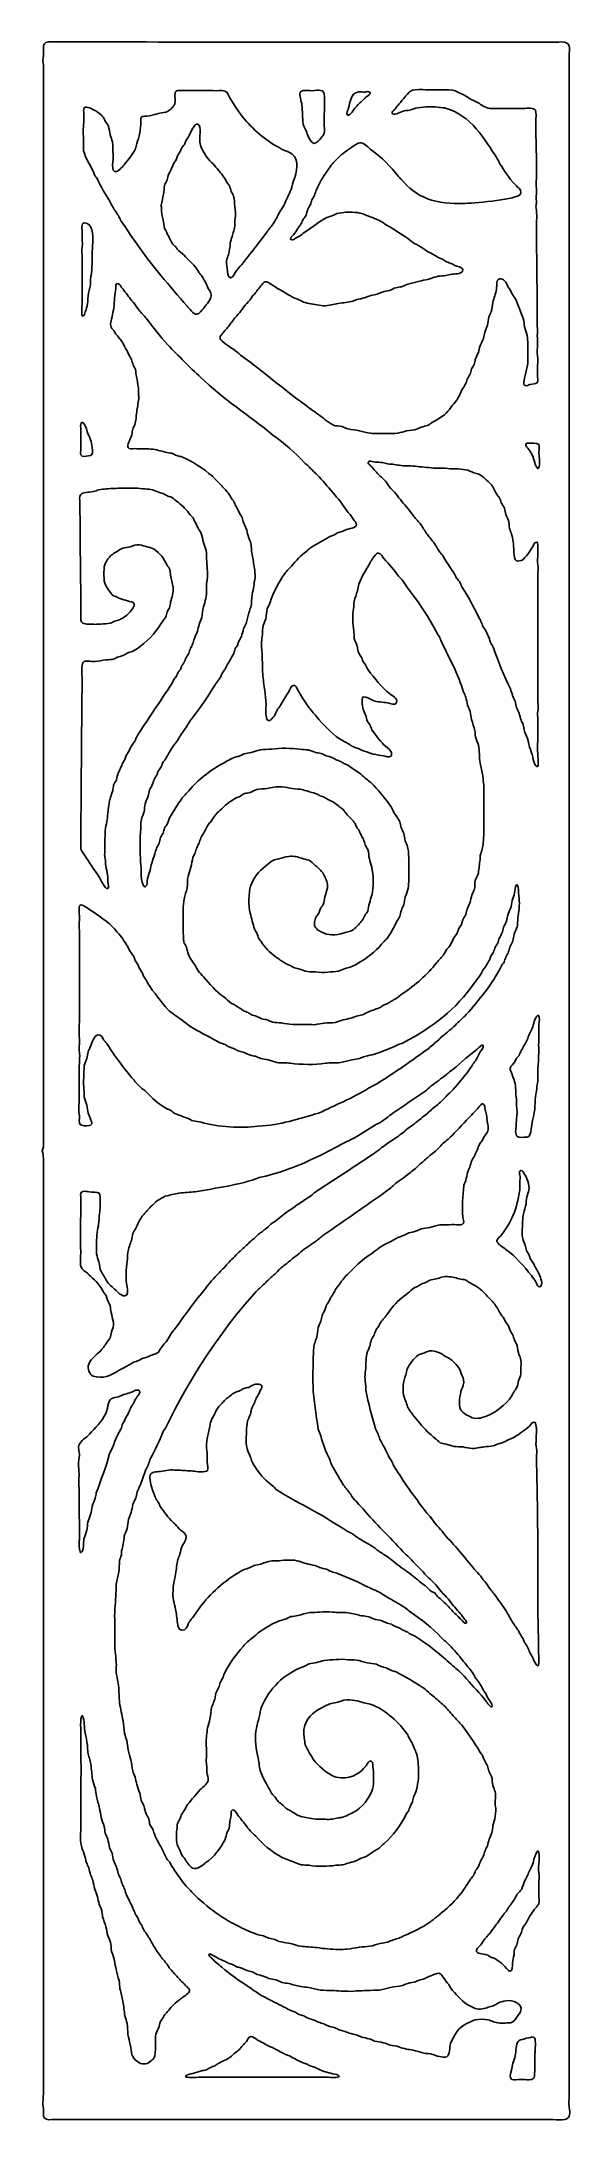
# Model space of a CAD drawing. Header units: centimetres. Extents: x -1.08 to 1.08, y -4.26 to 4.26.
import ezdxf

# ---------------------------------------------------------------- set-up
doc = ezdxf.new("R2010")
doc.units = ezdxf.units.CM
doc.header["$MEASUREMENT"] = 0
doc.layers.add('Layer 1', color=7, linetype='Continuous')

msp = doc.modelspace()

# ---------------------------------------------------------------- linework, layer by layer
at = {"layer": 'Layer 1', "color": 250}
for points, knots in [([(-1.05506, 4.26053), (-0.52377, 4.2603), (0.01649, 4.2594), (0.55129, 4.2594), (0.55129, 4.2594), (0.6818, 4.2594), (0.81234, 4.2594), (0.94284, 4.2594), (0.94284, 4.2594), (0.97399, 4.25953), (1.00514, 4.25965), (1.03629, 4.25978), (1.03629, 4.25978), (1.05227, 4.26195), (1.0682, 4.25944), (1.07476, 4.25185), (1.07476, 4.25185), (1.08201, 4.24347), (1.08128, 4.22675), (1.07899, 4.21372), (1.07899, 4.21372), (1.07913, 4.19284), (1.07928, 4.17195), (1.07942, 4.15106), (1.07942, 4.15106), (1.07942, 4.06047), (1.07942, 3.96985), (1.07942, 3.87926), (1.07942, 3.87926), (1.07942, 3.5281), (1.07942, 3.17683), (1.07942, 2.82567), (1.07942, 2.82567), (1.07942, 1.46989), (1.07942, 0.11472), (1.07942, -1.23734), (1.07942, -1.23734), (1.07942, -2.00813), (1.07942, -2.77606), (1.07942, -3.54498), (1.07942, -3.54498), (1.07942, -3.72628), (1.07942, -3.90764), (1.07942, -4.08895), (1.07942, -4.08895), (1.07942, -4.11638), (1.07942, -4.14382), (1.07942, -4.17125), (1.07942, -4.17125), (1.0769, -4.18606), (1.07776, -4.20468), (1.08026, -4.21881), (1.08026, -4.21881), (1.0839, -4.23935), (1.0778, -4.25515), (1.06123, -4.2592), (1.06123, -4.2592), (1.04901, -4.26219), (1.02815, -4.2592), (1.01345, -4.2592), (1.01345, -4.2592), (0.9778, -4.2592), (0.94213, -4.2592), (0.90648, -4.2592), (0.90648, -4.2592), (0.79077, -4.2592), (0.67503, -4.2592), (0.55933, -4.2592), (0.55933, -4.2592), (0.18389, -4.2592), (-0.19167, -4.2592), (-0.56711, -4.2592), (-0.56711, -4.2592), (-0.69296, -4.2592), (-0.81885, -4.2592), (-0.9447, -4.2592), (-0.9447, -4.2592), (-0.97359, -4.2592), (-1.00249, -4.2592), (-1.03138, -4.2592), (-1.03138, -4.2592), (-1.04777, -4.25922), (-1.06293, -4.26271), (-1.07113, -4.25316), (-1.07113, -4.25316), (-1.07982, -4.24304), (-1.0736, -4.22995), (-1.0762, -4.21466), (-1.0762, -4.21466), (-1.08001, -4.19229), (-1.07578, -4.16988), (-1.07578, -4.14595), (-1.07578, -4.14595), (-1.07578, -4.05046), (-1.07578, -3.95493), (-1.07578, -3.85943), (-1.07578, -3.85943), (-1.07578, -3.48864), (-1.07578, -3.11774), (-1.07578, -2.74695), (-1.07578, -2.74695), (-1.07578, -1.94283), (-1.07578, -1.13848), (-1.07578, -0.33436), (-1.07578, -0.33436), (-1.07606, -0.32367), (-1.07635, -0.31297), (-1.07663, -0.30228), (-1.07663, -0.30228), (-1.07818, -0.29724), (-1.07973, -0.29221), (-1.08128, -0.28718), (-1.08128, -0.28718), (-1.07959, -0.28151), (-1.0779, -0.27585), (-1.0762, -0.27019), (-1.0762, -0.27019), (-1.07606, -0.26075), (-1.07592, -0.25131), (-1.07578, -0.24188), (-1.07578, -0.24188), (-1.07578, -0.20753), (-1.07578, -0.17317), (-1.07578, -0.13882), (-1.07578, -0.13882), (-1.07578, -0.00382), (-1.07578, 0.13123), (-1.07578, 0.26623), (-1.07578, 0.26623), (-1.07578, 0.68509), (-1.07578, 1.10407), (-1.07578, 1.52292), (-1.07578, 1.52292), (-1.07578, 2.21795), (-1.07578, 2.91319), (-1.07578, 3.60822), (-1.07578, 3.60822), (-1.07578, 3.77229), (-1.07578, 3.93641), (-1.07578, 4.10048), (-1.07578, 4.10048), (-1.07578, 4.12199), (-1.07578, 4.14351), (-1.07578, 4.16503), (-1.07578, 4.16503), (-1.07791, 4.17782), (-1.07839, 4.19185), (-1.0762, 4.20466), (-1.0762, 4.20466), (-1.07253, 4.2262), (-1.08333, 4.24784), (-1.06563, 4.25751), (-1.06563, 4.25751), (-1.06211, 4.25852), (-1.05859, 4.25953), (-1.05506, 4.26053)], [0, 0, 0, 0, 0.025, 0.025, 0.025, 0.025, 0.05, 0.05, 0.05, 0.05, 0.075, 0.075, 0.075, 0.075, 0.1, 0.1, 0.1, 0.1, 0.125, 0.125, 0.125, 0.125, 0.15, 0.15, 0.15, 0.15, 0.175, 0.175, 0.175, 0.175, 0.2, 0.2, 0.2, 0.2, 0.225, 0.225, 0.225, 0.225, 0.25, 0.25, 0.25, 0.25, 0.275, 0.275, 0.275, 0.275, 0.3, 0.3, 0.3, 0.3, 0.325, 0.325, 0.325, 0.325, 0.35, 0.35, 0.35, 0.35, 0.375, 0.375, 0.375, 0.375, 0.4, 0.4, 0.4, 0.4, 0.425, 0.425, 0.425, 0.425, 0.45, 0.45, 0.45, 0.45, 0.475, 0.475, 0.475, 0.475, 0.5, 0.5, 0.5, 0.5, 0.525, 0.525, 0.525, 0.525, 0.55, 0.55, 0.55, 0.55, 0.575, 0.575, 0.575, 0.575, 0.6, 0.6, 0.6, 0.6, 0.625, 0.625, 0.625, 0.625, 0.65, 0.65, 0.65, 0.65, 0.675, 0.675, 0.675, 0.675, 0.7, 0.7, 0.7, 0.7, 0.725, 0.725, 0.725, 0.725, 0.75, 0.75, 0.75, 0.75, 0.775, 0.775, 0.775, 0.775, 0.8, 0.8, 0.8, 0.8, 0.825, 0.825, 0.825, 0.825, 0.85, 0.85, 0.85, 0.85, 0.875, 0.875, 0.875, 0.875, 0.9, 0.9, 0.9, 0.9, 0.925, 0.925, 0.925, 0.925, 0.95, 0.95, 0.95, 0.95, 1, 1, 1, 1]), ([(-0.5244, 4.06159), (-0.52708, 4.06071), (-0.52976, 4.05983), (-0.53244, 4.05895), (-0.53244, 4.05895), (-0.54119, 4.05267), (-0.53389, 4.02066), (-0.53709, 4.00837), (-0.53709, 4.00837), (-0.54032, 3.99594), (-0.55709, 3.98134), (-0.56753, 3.97515), (-0.56753, 3.97515), (-0.57539, 3.97048), (-0.58796, 3.97068), (-0.5984, 3.96835), (-0.5984, 3.96835), (-0.61334, 3.96502), (-0.6259, 3.9599), (-0.64153, 3.9574), (-0.64153, 3.9574), (-0.65419, 3.95538), (-0.67129, 3.95943), (-0.67578, 3.95023), (-0.67578, 3.95023), (-0.67804, 3.94559), (-0.67535, 3.93841), (-0.6762, 3.93324), (-0.6762, 3.93324), (-0.67761, 3.91802), (-0.67902, 3.90279), (-0.68043, 3.88757), (-0.68043, 3.88757), (-0.68399, 3.87164), (-0.68876, 3.85753), (-0.69311, 3.8434), (-0.69311, 3.8434), (-0.69495, 3.83648), (-0.69678, 3.82956), (-0.69861, 3.82264), (-0.69861, 3.82264), (-0.70955, 3.79888), (-0.72655, 3.77972), (-0.74259, 3.76073), (-0.74259, 3.76073), (-0.74953, 3.7525), (-0.76519, 3.73089), (-0.77684, 3.72864), (-0.77684, 3.72864), (-0.80311, 3.72356), (-0.78721, 3.78078), (-0.79037, 3.79848), (-0.79037, 3.79848), (-0.79107, 3.81597), (-0.79178, 3.83346), (-0.79248, 3.85095), (-0.79248, 3.85095), (-0.79558, 3.86026), (-0.79868, 3.86957), (-0.80178, 3.87888), (-0.80178, 3.87888), (-0.80432, 3.89096), (-0.80686, 3.90304), (-0.80939, 3.91512), (-0.80939, 3.91512), (-0.81237, 3.92394), (-0.81876, 3.92919), (-0.82335, 3.93626), (-0.82335, 3.93626), (-0.82504, 3.94029), (-0.82673, 3.94432), (-0.82842, 3.94834), (-0.82842, 3.94834), (-0.83209, 3.95262), (-0.83575, 3.9569), (-0.83942, 3.96118), (-0.83942, 3.96118), (-0.8516, 3.97467), (-0.86908, 3.98178), (-0.88762, 3.98987), (-0.88762, 3.98987), (-0.89437, 3.99281), (-0.90556, 3.99716), (-0.90961, 3.98874), (-0.90961, 3.98874), (-0.91193, 3.98392), (-0.91102, 3.97455), (-0.91003, 3.96911), (-0.91003, 3.96911), (-0.91031, 3.96143), (-0.91059, 3.95375), (-0.91088, 3.94608), (-0.91088, 3.94608), (-0.91059, 3.94105), (-0.91031, 3.93601), (-0.91003, 3.93098), (-0.91003, 3.93098), (-0.91428, 3.90792), (-0.91172, 3.87838), (-0.91172, 3.85284), (-0.91172, 3.85284), (-0.91172, 3.83975), (-0.91172, 3.82666), (-0.91172, 3.81358), (-0.91172, 3.81358), (-0.90834, 3.80439), (-0.90496, 3.7952), (-0.90157, 3.78602), (-0.90157, 3.78602), (-0.89359, 3.76788), (-0.88127, 3.74954), (-0.87282, 3.73204), (-0.87282, 3.73204), (-0.87071, 3.72638), (-0.86859, 3.72071), (-0.86648, 3.71505), (-0.86648, 3.71505), (-0.86239, 3.70926), (-0.8583, 3.70347), (-0.85422, 3.69769), (-0.85422, 3.69769), (-0.83945, 3.66589), (-0.82258, 3.63599), (-0.8039, 3.60784), (-0.8039, 3.60784), (-0.80094, 3.60168), (-0.79798, 3.59551), (-0.79502, 3.58934), (-0.79502, 3.58934), (-0.78675, 3.57604), (-0.77711, 3.56104), (-0.76838, 3.5482), (-0.76838, 3.5482), (-0.76542, 3.54216), (-0.76246, 3.53612), (-0.7595, 3.53008), (-0.7595, 3.53008), (-0.70778, 3.45181), (-0.6544, 3.37351), (-0.59417, 3.30245), (-0.59417, 3.30245), (-0.5585, 3.26036), (-0.52372, 3.21791), (-0.48719, 3.17674), (-0.48719, 3.17674), (-0.48147, 3.17029), (-0.45901, 3.14085), (-0.44702, 3.14352), (-0.44702, 3.14352), (-0.4359, 3.146), (-0.42797, 3.15919), (-0.42165, 3.16655), (-0.42165, 3.16655), (-0.41187, 3.17794), (-0.39406, 3.1973), (-0.38952, 3.21222), (-0.38952, 3.21222), (-0.38432, 3.22931), (-0.39505, 3.24236), (-0.40136, 3.25186), (-0.40136, 3.25186), (-0.40403, 3.2579), (-0.40671, 3.26394), (-0.40939, 3.26998), (-0.40939, 3.26998), (-0.41409, 3.27968), (-0.42031, 3.28818), (-0.42546, 3.29867), (-0.42546, 3.29867), (-0.42868, 3.30524), (-0.43442, 3.30972), (-0.43857, 3.31528), (-0.43857, 3.31528), (-0.44153, 3.32031), (-0.44449, 3.32535), (-0.44745, 3.33038), (-0.44745, 3.33038), (-0.46311, 3.35018), (-0.48261, 3.3668), (-0.49946, 3.3855), (-0.49946, 3.3855), (-0.50762, 3.39456), (-0.51941, 3.40164), (-0.52736, 3.41079), (-0.52736, 3.41079), (-0.52976, 3.41418), (-0.53215, 3.41758), (-0.53455, 3.42098), (-0.53455, 3.42098), (-0.53807, 3.42425), (-0.5416, 3.42752), (-0.54512, 3.4308), (-0.54512, 3.4308), (-0.556, 3.44529), (-0.56138, 3.46049), (-0.56965, 3.4776), (-0.56965, 3.4776), (-0.57259, 3.48371), (-0.57702, 3.48924), (-0.57937, 3.4961), (-0.57937, 3.4961), (-0.58134, 3.5078), (-0.58332, 3.51951), (-0.58529, 3.53121), (-0.58529, 3.53121), (-0.58712, 3.53825), (-0.58896, 3.5453), (-0.59079, 3.55235), (-0.59079, 3.55235), (-0.59121, 3.56002), (-0.59163, 3.5677), (-0.59206, 3.57538), (-0.59206, 3.57538), (-0.59234, 3.58041), (-0.59262, 3.58544), (-0.5929, 3.59048), (-0.5929, 3.59048), (-0.58986, 3.6074), (-0.58698, 3.62088), (-0.5836, 3.63653), (-0.5836, 3.63653), (-0.58219, 3.64848), (-0.58078, 3.66044), (-0.57937, 3.67239), (-0.57937, 3.67239), (-0.57755, 3.67874), (-0.57344, 3.68355), (-0.57091, 3.689), (-0.57091, 3.689), (-0.5688, 3.6968), (-0.56669, 3.70461), (-0.56457, 3.71241), (-0.56457, 3.71241), (-0.5609, 3.72286), (-0.55484, 3.73151), (-0.55062, 3.7411), (-0.55062, 3.7411), (-0.5485, 3.74676), (-0.54639, 3.75242), (-0.54428, 3.75808), (-0.54428, 3.75808), (-0.54019, 3.76438), (-0.5361, 3.77067), (-0.53201, 3.77696), (-0.53201, 3.77696), (-0.53032, 3.78224), (-0.52863, 3.78753), (-0.52694, 3.79281), (-0.52694, 3.79281), (-0.5237, 3.79797), (-0.52046, 3.80313), (-0.51721, 3.80829), (-0.51721, 3.80829), (-0.51383, 3.81496), (-0.51045, 3.82163), (-0.50707, 3.8283), (-0.50707, 3.8283), (-0.50368, 3.83308), (-0.5003, 3.83786), (-0.49692, 3.84264), (-0.49692, 3.84264), (-0.49452, 3.84805), (-0.49213, 3.85347), (-0.48973, 3.85888), (-0.48973, 3.85888), (-0.48604, 3.86445), (-0.48142, 3.86966), (-0.47874, 3.87624), (-0.47874, 3.87624), (-0.47258, 3.89137), (-0.46689, 3.90199), (-0.45844, 3.91437), (-0.45844, 3.91437), (-0.4559, 3.91809), (-0.45192, 3.9249), (-0.44406, 3.92343), (-0.44406, 3.92343), (-0.43185, 3.92115), (-0.43388, 3.90271), (-0.43392, 3.88945), (-0.43392, 3.88945), (-0.43396, 3.87219), (-0.43661, 3.85213), (-0.43222, 3.8366), (-0.43222, 3.8366), (-0.42854, 3.82356), (-0.42078, 3.81329), (-0.41489, 3.80112), (-0.41489, 3.80112), (-0.40451, 3.77967), (-0.38316, 3.7651), (-0.3688, 3.74714), (-0.3688, 3.74714), (-0.35634, 3.73155), (-0.34327, 3.71604), (-0.33201, 3.69995), (-0.33201, 3.69995), (-0.32948, 3.69504), (-0.32694, 3.69014), (-0.3244, 3.68523), (-0.3244, 3.68523), (-0.32074, 3.68032), (-0.31707, 3.67541), (-0.31341, 3.67051), (-0.31341, 3.67051), (-0.31087, 3.6627), (-0.30833, 3.6549), (-0.3058, 3.6471), (-0.3058, 3.6471), (-0.3027, 3.64081), (-0.29959, 3.63452), (-0.29649, 3.62823), (-0.29649, 3.62823), (-0.29218, 3.61563), (-0.29364, 3.60042), (-0.291, 3.58595), (-0.291, 3.58595), (-0.28829, 3.57115), (-0.2878, 3.55136), (-0.29057, 3.53612), (-0.29057, 3.53612), (-0.291, 3.52605), (-0.29142, 3.51598), (-0.29184, 3.50592), (-0.29184, 3.50592), (-0.29544, 3.48591), (-0.29944, 3.47258), (-0.30495, 3.45609), (-0.30495, 3.45609), (-0.31139, 3.43681), (-0.31124, 3.41485), (-0.31594, 3.39342), (-0.31594, 3.39342), (-0.31775, 3.38519), (-0.32133, 3.37865), (-0.32356, 3.37153), (-0.32356, 3.37153), (-0.32706, 3.36033), (-0.32488, 3.3428), (-0.32271, 3.33189), (-0.32271, 3.33189), (-0.32035, 3.31999), (-0.32297, 3.29313), (-0.30833, 3.29263), (-0.30833, 3.29263), (-0.29578, 3.29751), (-0.2905, 3.31508), (-0.28339, 3.3251), (-0.28339, 3.3251), (-0.27437, 3.33529), (-0.26534, 3.34548), (-0.25632, 3.35567), (-0.25632, 3.35567), (-0.24721, 3.36649), (-0.23969, 3.37797), (-0.23095, 3.38889), (-0.23095, 3.38889), (-0.20661, 3.41935), (-0.18219, 3.44979), (-0.15949, 3.48213), (-0.15949, 3.48213), (-0.15084, 3.49447), (-0.13953, 3.50653), (-0.13116, 3.51913), (-0.13116, 3.51913), (-0.1209, 3.5346), (-0.11508, 3.55086), (-0.10495, 3.56632), (-0.10495, 3.56632), (-0.09148, 3.58687), (-0.08193, 3.60838), (-0.07154, 3.632), (-0.07154, 3.632), (-0.06666, 3.64311), (-0.06115, 3.65075), (-0.05801, 3.66484), (-0.05801, 3.66484), (-0.05094, 3.69657), (-0.02734, 3.7406), (-0.0411, 3.77998), (-0.0411, 3.77998), (-0.04617, 3.79449), (-0.06413, 3.80706), (-0.07873, 3.81282), (-0.07873, 3.81282), (-0.08493, 3.81484), (-0.09114, 3.81685), (-0.09734, 3.81886), (-0.09734, 3.81886), (-0.10269, 3.82251), (-0.10805, 3.82616), (-0.11341, 3.82981), (-0.11341, 3.82981), (-0.11862, 3.83233), (-0.12384, 3.83484), (-0.12905, 3.83736), (-0.12905, 3.83736), (-0.1867, 3.87481), (-0.23606, 3.91893), (-0.27451, 3.97364), (-0.27451, 3.97364), (-0.28751, 3.99214), (-0.30026, 4.01182), (-0.31172, 4.03139), (-0.31172, 4.03139), (-0.31773, 4.04167), (-0.32004, 4.05441), (-0.33243, 4.05895), (-0.33243, 4.05895), (-0.34559, 4.06377), (-0.36469, 4.05861), (-0.38064, 4.06084), (-0.38064, 4.06084), (-0.39656, 4.06084), (-0.41249, 4.06084), (-0.42842, 4.06084), (-0.42842, 4.06084), (-0.46034, 4.06084), (-0.49381, 4.06142), (-0.5244, 4.06159)], [0, 0, 0, 0, 0.009434, 0.009434, 0.009434, 0.009434, 0.0188679, 0.0188679, 0.0188679, 0.0188679, 0.0283019, 0.0283019, 0.0283019, 0.0283019, 0.0377358, 0.0377358, 0.0377358, 0.0377358, 0.0471698, 0.0471698, 0.0471698, 0.0471698, 0.0566038, 0.0566038, 0.0566038, 0.0566038, 0.0660377, 0.0660377, 0.0660377, 0.0660377, 0.0754717, 0.0754717, 0.0754717, 0.0754717, 0.0849057, 0.0849057, 0.0849057, 0.0849057, 0.0943396, 0.0943396, 0.0943396, 0.0943396, 0.1037736, 0.1037736, 0.1037736, 0.1037736, 0.1132075, 0.1132075, 0.1132075, 0.1132075, 0.1226415, 0.1226415, 0.1226415, 0.1226415, 0.1320755, 0.1320755, 0.1320755, 0.1320755, 0.1415094, 0.1415094, 0.1415094, 0.1415094, 0.1509434, 0.1509434, 0.1509434, 0.1509434, 0.1603774, 0.1603774, 0.1603774, 0.1603774, 0.1698113, 0.1698113, 0.1698113, 0.1698113, 0.1792453, 0.1792453, 0.1792453, 0.1792453, 0.1886792, 0.1886792, 0.1886792, 0.1886792, 0.1981132, 0.1981132, 0.1981132, 0.1981132, 0.2075472, 0.2075472, 0.2075472, 0.2075472, 0.2169811, 0.2169811, 0.2169811, 0.2169811, 0.2264151, 0.2264151, 0.2264151, 0.2264151, 0.2358491, 0.2358491, 0.2358491, 0.2358491, 0.245283, 0.245283, 0.245283, 0.245283, 0.254717, 0.254717, 0.254717, 0.254717, 0.2641509, 0.2641509, 0.2641509, 0.2641509, 0.2735849, 0.2735849, 0.2735849, 0.2735849, 0.2830189, 0.2830189, 0.2830189, 0.2830189, 0.2924528, 0.2924528, 0.2924528, 0.2924528, 0.3018868, 0.3018868, 0.3018868, 0.3018868, 0.3113208, 0.3113208, 0.3113208, 0.3113208, 0.3207547, 0.3207547, 0.3207547, 0.3207547, 0.3301887, 0.3301887, 0.3301887, 0.3301887, 0.3396226, 0.3396226, 0.3396226, 0.3396226, 0.3490566, 0.3490566, 0.3490566, 0.3490566, 0.3584906, 0.3584906, 0.3584906, 0.3584906, 0.3679245, 0.3679245, 0.3679245, 0.3679245, 0.3773585, 0.3773585, 0.3773585, 0.3773585, 0.3867925, 0.3867925, 0.3867925, 0.3867925, 0.3962264, 0.3962264, 0.3962264, 0.3962264, 0.4056604, 0.4056604, 0.4056604, 0.4056604, 0.4150943, 0.4150943, 0.4150943, 0.4150943, 0.4245283, 0.4245283, 0.4245283, 0.4245283, 0.4339623, 0.4339623, 0.4339623, 0.4339623, 0.4433962, 0.4433962, 0.4433962, 0.4433962, 0.4528302, 0.4528302, 0.4528302, 0.4528302, 0.4622642, 0.4622642, 0.4622642, 0.4622642, 0.4716981, 0.4716981, 0.4716981, 0.4716981, 0.4811321, 0.4811321, 0.4811321, 0.4811321, 0.490566, 0.490566, 0.490566, 0.490566, 0.5, 0.5, 0.5, 0.5, 0.509434, 0.509434, 0.509434, 0.509434, 0.5188679, 0.5188679, 0.5188679, 0.5188679, 0.5283019, 0.5283019, 0.5283019, 0.5283019, 0.5377358, 0.5377358, 0.5377358, 0.5377358, 0.5471698, 0.5471698, 0.5471698, 0.5471698, 0.5566038, 0.5566038, 0.5566038, 0.5566038, 0.5660377, 0.5660377, 0.5660377, 0.5660377, 0.5754717, 0.5754717, 0.5754717, 0.5754717, 0.5849057, 0.5849057, 0.5849057, 0.5849057, 0.5943396, 0.5943396, 0.5943396, 0.5943396, 0.6037736, 0.6037736, 0.6037736, 0.6037736, 0.6132075, 0.6132075, 0.6132075, 0.6132075, 0.6226415, 0.6226415, 0.6226415, 0.6226415, 0.6320755, 0.6320755, 0.6320755, 0.6320755, 0.6415094, 0.6415094, 0.6415094, 0.6415094, 0.6509434, 0.6509434, 0.6509434, 0.6509434, 0.6603774, 0.6603774, 0.6603774, 0.6603774, 0.6698113, 0.6698113, 0.6698113, 0.6698113, 0.6792453, 0.6792453, 0.6792453, 0.6792453, 0.6886792, 0.6886792, 0.6886792, 0.6886792, 0.6981132, 0.6981132, 0.6981132, 0.6981132, 0.7075472, 0.7075472, 0.7075472, 0.7075472, 0.7169811, 0.7169811, 0.7169811, 0.7169811, 0.7264151, 0.7264151, 0.7264151, 0.7264151, 0.7358491, 0.7358491, 0.7358491, 0.7358491, 0.745283, 0.745283, 0.745283, 0.745283, 0.754717, 0.754717, 0.754717, 0.754717, 0.7641509, 0.7641509, 0.7641509, 0.7641509, 0.7735849, 0.7735849, 0.7735849, 0.7735849, 0.7830189, 0.7830189, 0.7830189, 0.7830189, 0.7924528, 0.7924528, 0.7924528, 0.7924528, 0.8018868, 0.8018868, 0.8018868, 0.8018868, 0.8113208, 0.8113208, 0.8113208, 0.8113208, 0.8207547, 0.8207547, 0.8207547, 0.8207547, 0.8301887, 0.8301887, 0.8301887, 0.8301887, 0.8396226, 0.8396226, 0.8396226, 0.8396226, 0.8490566, 0.8490566, 0.8490566, 0.8490566, 0.8584906, 0.8584906, 0.8584906, 0.8584906, 0.8679245, 0.8679245, 0.8679245, 0.8679245, 0.8773585, 0.8773585, 0.8773585, 0.8773585, 0.8867925, 0.8867925, 0.8867925, 0.8867925, 0.8962264, 0.8962264, 0.8962264, 0.8962264, 0.9056604, 0.9056604, 0.9056604, 0.9056604, 0.9150943, 0.9150943, 0.9150943, 0.9150943, 0.9245283, 0.9245283, 0.9245283, 0.9245283, 0.9339623, 0.9339623, 0.9339623, 0.9339623, 0.9433962, 0.9433962, 0.9433962, 0.9433962, 0.9528302, 0.9528302, 0.9528302, 0.9528302, 0.9622642, 0.9622642, 0.9622642, 0.9622642, 0.9716981, 0.9716981, 0.9716981, 0.9716981, 0.9811321, 0.9811321, 0.9811321, 0.9811321, 1, 1, 1, 1]), ([(0.58512, 4.06461), (0.57314, 4.06436), (0.56116, 4.06411), (0.54918, 4.06386), (0.54918, 4.06386), (0.52987, 4.06386), (0.51056, 4.06386), (0.49125, 4.06386), (0.49125, 4.06386), (0.47825, 4.0657), (0.44789, 4.06581), (0.43713, 4.06273), (0.43713, 4.06273), (0.42199, 4.05838), (0.39352, 4.01882), (0.38258, 4.00648), (0.38258, 4.00648), (0.37948, 4.00346), (0.37638, 4.00044), (0.37328, 3.99742), (0.37328, 3.99742), (0.37074, 3.99314), (0.3682, 3.98886), (0.36567, 3.98458), (0.36567, 3.98458), (0.3623, 3.98059), (0.35542, 3.97788), (0.35341, 3.97288), (0.35341, 3.97288), (0.35233, 3.97022), (0.35351, 3.96799), (0.35425, 3.96609), (0.35425, 3.96609), (0.36759, 3.95955), (0.38915, 3.97541), (0.40372, 3.97817), (0.40372, 3.97817), (0.41049, 3.97892), (0.41725, 3.97968), (0.42402, 3.98043), (0.42402, 3.98043), (0.43248, 3.98307), (0.44093, 3.98572), (0.44939, 3.98836), (0.44939, 3.98836), (0.4742, 3.99445), (0.5116, 3.99733), (0.54072, 3.99289), (0.54072, 3.99289), (0.54974, 3.99201), (0.55876, 3.99113), (0.56778, 3.99025), (0.56778, 3.99025), (0.67818, 3.96064), (0.73178, 3.86158), (0.78554, 3.78036), (0.78554, 3.78036), (0.78865, 3.77394), (0.79175, 3.76752), (0.79485, 3.7611), (0.79485, 3.7611), (0.81583, 3.7302), (0.82432, 3.71039), (0.86292, 3.66975), (0.86292, 3.66975), (0.86675, 3.66547), (0.87266, 3.66279), (0.87603, 3.65805), (0.87603, 3.65805), (0.88138, 3.65053), (0.88329, 3.63761), (0.87476, 3.632), (0.87476, 3.632), (0.84428, 3.61193), (0.68375, 3.59907), (0.64347, 3.59803), (0.64347, 3.59803), (0.6025, 3.59485), (0.53719, 3.60253), (0.49886, 3.61728), (0.49886, 3.61728), (0.44988, 3.63612), (0.42111, 3.66143), (0.39104, 3.69693), (0.39104, 3.69693), (0.38723, 3.7007), (0.38343, 3.70448), (0.37962, 3.70826), (0.37962, 3.70826), (0.34743, 3.74863), (0.31128, 3.78757), (0.26799, 3.81811), (0.26799, 3.81811), (0.25791, 3.82522), (0.23918, 3.84453), (0.22613, 3.8468), (0.22613, 3.8468), (0.21285, 3.84911), (0.18677, 3.82781), (0.17877, 3.82226), (0.17877, 3.82226), (0.16686, 3.81398), (0.15571, 3.80569), (0.1441, 3.79735), (0.1441, 3.79735), (0.13903, 3.79219), (0.13395, 3.78703), (0.12888, 3.78187), (0.12888, 3.78187), (0.12352, 3.77658), (0.11817, 3.7713), (0.11281, 3.76601), (0.11281, 3.76601), (0.10029, 3.75119), (0.08999, 3.73506), (0.07898, 3.71883), (0.07898, 3.71883), (0.06545, 3.69885), (0.05303, 3.67723), (0.04304, 3.65465), (0.04304, 3.65465), (0.04037, 3.64672), (0.03769, 3.6388), (0.03501, 3.63087), (0.03501, 3.63087), (0.03135, 3.6247), (0.02768, 3.61854), (0.02402, 3.61237), (0.02402, 3.61237), (0.02232, 3.60621), (0.02063, 3.60004), (0.01894, 3.59387), (0.01894, 3.59387), (0.01542, 3.58758), (0.01189, 3.58129), (0.00837, 3.575), (0.00837, 3.575), (0.00569, 3.56657), (0.00302, 3.55814), (0.00034, 3.54971), (0.00034, 3.54971), (-0.00333, 3.54442), (-0.00699, 3.53914), (-0.01066, 3.53385), (-0.01066, 3.53385), (-0.01347, 3.52794), (-0.01629, 3.52202), (-0.01911, 3.51611), (-0.01911, 3.51611), (-0.02387, 3.50912), (-0.0289, 3.50216), (-0.03391, 3.49459), (-0.03391, 3.49459), (-0.0392, 3.48662), (-0.04461, 3.47834), (-0.0504, 3.47005), (-0.0504, 3.47005), (-0.05432, 3.46445), (-0.06245, 3.46129), (-0.06267, 3.45269), (-0.06267, 3.45269), (-0.06184, 3.45115), (-0.06146, 3.45043), (-0.05971, 3.44967), (-0.05971, 3.44967), (-0.05338, 3.44652), (-0.04623, 3.45304), (-0.04279, 3.45533), (-0.04279, 3.45533), (-0.03612, 3.45979), (-0.02861, 3.46302), (-0.02165, 3.46741), (-0.02165, 3.46741), (-0.01559, 3.47207), (-0.00953, 3.47672), (-0.00347, 3.48138), (-0.00347, 3.48138), (0.02538, 3.50133), (0.05419, 3.52319), (0.08575, 3.54027), (0.08575, 3.54027), (0.09364, 3.54304), (0.10154, 3.54581), (0.10943, 3.54857), (0.10943, 3.54857), (0.11535, 3.55122), (0.12127, 3.55386), (0.12719, 3.5565), (0.12719, 3.5565), (0.13945, 3.55826), (0.15171, 3.56003), (0.16397, 3.56179), (0.16397, 3.56179), (0.18422, 3.56479), (0.21998, 3.56051), (0.23459, 3.55537), (0.23459, 3.55537), (0.24093, 3.5526), (0.24727, 3.54983), (0.25362, 3.54706), (0.25362, 3.54706), (0.26641, 3.54221), (0.27846, 3.53902), (0.28913, 3.5331), (0.28913, 3.5331), (0.29548, 3.53033), (0.30182, 3.52756), (0.30816, 3.52479), (0.30816, 3.52479), (0.31281, 3.52152), (0.31746, 3.51825), (0.32212, 3.51498), (0.32212, 3.51498), (0.35174, 3.49734), (0.37875, 3.47963), (0.40753, 3.46137), (0.40753, 3.46137), (0.41944, 3.45381), (0.4295, 3.44348), (0.44136, 3.43608), (0.44136, 3.43608), (0.44572, 3.43407), (0.45009, 3.43205), (0.45446, 3.43004), (0.45446, 3.43004), (0.46646, 3.42352), (0.47738, 3.41455), (0.48871, 3.40739), (0.48871, 3.40739), (0.50428, 3.39756), (0.52142, 3.39033), (0.53649, 3.38021), (0.53649, 3.38021), (0.54426, 3.37499), (0.5535, 3.3724), (0.56229, 3.36775), (0.56229, 3.36775), (0.5668, 3.36486), (0.57131, 3.36196), (0.57582, 3.35907), (0.57582, 3.35907), (0.58357, 3.35605), (0.59132, 3.35303), (0.59907, 3.35001), (0.59907, 3.35001), (0.60406, 3.34738), (0.60894, 3.34412), (0.61472, 3.34208), (0.61472, 3.34208), (0.62497, 3.33847), (0.6491, 3.33639), (0.64178, 3.32057), (0.64178, 3.32057), (0.63587, 3.30778), (0.60848, 3.31025), (0.59189, 3.30698), (0.59189, 3.30698), (0.58357, 3.30521), (0.57525, 3.30345), (0.56694, 3.30169), (0.56694, 3.30169), (0.55584, 3.29985), (0.54474, 3.30053), (0.5348, 3.29792), (0.5348, 3.29792), (0.52437, 3.29452), (0.51394, 3.29112), (0.50351, 3.28772), (0.50351, 3.28772), (0.48881, 3.28443), (0.47467, 3.28317), (0.46165, 3.27866), (0.46165, 3.27866), (0.4479, 3.2739), (0.43219, 3.27166), (0.41725, 3.26696), (0.41725, 3.26696), (0.4088, 3.26356), (0.40034, 3.26017), (0.39188, 3.25677), (0.39188, 3.25677), (0.38427, 3.25538), (0.37666, 3.254), (0.36905, 3.25262), (0.36905, 3.25262), (0.3591, 3.24989), (0.35168, 3.24455), (0.34241, 3.24129), (0.34241, 3.24129), (0.33283, 3.23915), (0.32324, 3.23701), (0.31366, 3.23487), (0.31366, 3.23487), (0.30661, 3.23198), (0.29956, 3.22909), (0.29252, 3.22619), (0.29252, 3.22619), (0.28364, 3.22443), (0.27476, 3.22267), (0.26588, 3.22091), (0.26588, 3.22091), (0.25756, 3.21764), (0.24925, 3.21436), (0.24093, 3.21109), (0.24093, 3.21109), (0.23022, 3.20883), (0.21951, 3.20656), (0.2088, 3.2043), (0.2088, 3.2043), (0.20119, 3.2014), (0.19357, 3.19851), (0.18596, 3.19561), (0.18596, 3.19561), (0.16567, 3.19272), (0.14537, 3.18983), (0.12507, 3.18693), (0.12507, 3.18693), (0.10725, 3.1835), (0.08695, 3.17588), (0.06292, 3.17938), (0.06292, 3.17938), (0.03968, 3.18277), (0.01887, 3.18604), (-0.00305, 3.19146), (-0.00305, 3.19146), (-0.01346, 3.19404), (-0.02028, 3.19958), (-0.02884, 3.20354), (-0.02884, 3.20354), (-0.03462, 3.20568), (-0.0404, 3.20782), (-0.04617, 3.20996), (-0.04617, 3.20996), (-0.07312, 3.22414), (-0.09936, 3.24068), (-0.12609, 3.25564), (-0.12609, 3.25564), (-0.1359, 3.26113), (-0.15032, 3.27508), (-0.16203, 3.27715), (-0.16203, 3.27715), (-0.16976, 3.27852), (-0.17375, 3.27238), (-0.17683, 3.26923), (-0.17683, 3.26923), (-0.18848, 3.25728), (-0.19793, 3.24306), (-0.20812, 3.22997), (-0.20812, 3.22997), (-0.21207, 3.22556), (-0.21601, 3.22116), (-0.21996, 3.21675), (-0.21996, 3.21675), (-0.22334, 3.2116), (-0.22673, 3.20643), (-0.23011, 3.20128), (-0.23011, 3.20128), (-0.23842, 3.19234), (-0.24674, 3.18341), (-0.25506, 3.17447), (-0.25506, 3.17447), (-0.2583, 3.16919), (-0.26154, 3.1639), (-0.26478, 3.15862), (-0.26478, 3.15862), (-0.27293, 3.14835), (-0.28295, 3.13892), (-0.291, 3.1288), (-0.291, 3.1288), (-0.29973, 3.1171), (-0.30848, 3.10539), (-0.31721, 3.09369), (-0.31721, 3.09369), (-0.32706, 3.0824), (-0.33741, 3.07093), (-0.34639, 3.05896), (-0.34639, 3.05896), (-0.34902, 3.05545), (-0.35401, 3.05023), (-0.35146, 3.04348), (-0.35146, 3.04348), (-0.34705, 3.03178), (-0.30818, 3.00736), (-0.29607, 2.99894), (-0.29607, 2.99894), (-0.28691, 2.99151), (-0.27775, 2.98409), (-0.26859, 2.97667), (-0.26859, 2.97667), (-0.16537, 2.90306), (-0.07089, 2.81723), (0.03374, 2.74564), (0.03374, 2.74564), (0.05465, 2.73133), (0.07288, 2.71429), (0.09505, 2.70034), (0.09505, 2.70034), (0.101, 2.6966), (0.10662, 2.69171), (0.11366, 2.68901), (0.11366, 2.68901), (0.12364, 2.68519), (0.13722, 2.686), (0.14833, 2.68297), (0.14833, 2.68297), (0.1565, 2.67983), (0.16468, 2.67668), (0.17285, 2.67354), (0.17285, 2.67354), (0.18723, 2.6696), (0.20308, 2.66938), (0.21852, 2.66599), (0.21852, 2.66599), (0.23413, 2.66255), (0.24845, 2.65851), (0.26588, 2.65579), (0.26588, 2.65579), (0.28443, 2.6529), (0.30741, 2.65542), (0.32677, 2.65542), (0.32677, 2.65542), (0.34323, 2.65541), (0.3613, 2.65388), (0.37624, 2.65655), (0.37624, 2.65655), (0.38924, 2.65887), (0.40029, 2.66281), (0.4126, 2.66523), (0.4126, 2.66523), (0.42725, 2.66811), (0.44164, 2.66829), (0.45446, 2.67278), (0.45446, 2.67278), (0.46052, 2.67555), (0.46659, 2.67832), (0.47265, 2.68109), (0.47265, 2.68109), (0.48124, 2.68335), (0.48984, 2.68562), (0.49844, 2.68788), (0.49844, 2.68788), (0.50464, 2.69178), (0.51084, 2.69568), (0.51704, 2.69958), (0.51704, 2.69958), (0.53495, 2.70959), (0.55117, 2.72022), (0.56736, 2.73167), (0.56736, 2.73167), (0.57835, 2.73945), (0.58577, 2.75157), (0.594, 2.76187), (0.594, 2.76187), (0.60175, 2.77131), (0.6095, 2.78075), (0.61726, 2.79018), (0.61726, 2.79018), (0.62801, 2.80544), (0.63414, 2.82252), (0.64263, 2.83963), (0.64263, 2.83963), (0.64643, 2.8453), (0.65024, 2.85096), (0.65404, 2.85662), (0.65404, 2.85662), (0.65644, 2.86354), (0.65883, 2.87046), (0.66123, 2.87738), (0.66123, 2.87738), (0.66489, 2.88367), (0.66856, 2.88997), (0.67222, 2.89626), (0.67222, 2.89626), (0.67434, 2.90419), (0.67645, 2.91211), (0.67857, 2.92004), (0.67857, 2.92004), (0.68209, 2.92583), (0.68561, 2.93162), (0.68914, 2.93741), (0.68914, 2.93741), (0.69083, 2.94458), (0.69252, 2.95175), (0.69421, 2.95892), (0.69421, 2.95892), (0.69844, 2.96823), (0.70267, 2.97755), (0.7069, 2.98686), (0.7069, 2.98686), (0.70915, 2.99579), (0.71141, 3.00473), (0.71366, 3.01366), (0.71366, 3.01366), (0.71831, 3.02385), (0.72297, 3.03405), (0.72762, 3.04424), (0.72762, 3.04424), (0.72931, 3.05305), (0.731, 3.06185), (0.73269, 3.07066), (0.73269, 3.07066), (0.73635, 3.0801), (0.74002, 3.08954), (0.74368, 3.09898), (0.74368, 3.09898), (0.7458, 3.11017), (0.74791, 3.12137), (0.75003, 3.13257), (0.75003, 3.13257), (0.75327, 3.14), (0.75651, 3.14742), (0.75975, 3.15484), (0.75975, 3.15484), (0.76363, 3.16614), (0.76269, 3.17999), (0.76609, 3.19222), (0.76609, 3.19222), (0.77113, 3.21028), (0.77704, 3.22735), (0.78089, 3.24809), (0.78089, 3.24809), (0.78375, 3.26344), (0.77764, 3.2855), (0.79358, 3.28886), (0.79358, 3.28886), (0.80239, 3.29071), (0.8089, 3.28493), (0.81303, 3.28206), (0.81303, 3.28206), (0.82137, 3.27626), (0.82247, 3.26726), (0.82698, 3.2579), (0.82698, 3.2579), (0.83022, 3.25337), (0.83347, 3.24884), (0.83671, 3.24431), (0.83671, 3.24431), (0.83924, 3.23903), (0.84178, 3.23374), (0.84432, 3.22846), (0.84432, 3.22846), (0.84883, 3.22166), (0.85334, 3.21487), (0.85785, 3.20807), (0.85785, 3.20807), (0.86709, 3.18891), (0.8731, 3.17188), (0.88026, 3.15107), (0.88026, 3.15107), (0.88407, 3.14163), (0.88787, 3.13219), (0.89168, 3.12276), (0.89168, 3.12276), (0.89309, 3.11294), (0.8945, 3.10313), (0.89591, 3.09331), (0.89591, 3.09331), (0.89929, 3.08123), (0.90267, 3.06915), (0.90605, 3.05707), (0.90605, 3.05707), (0.91088, 3.03544), (0.90943, 3.0097), (0.90944, 2.98459), (0.90944, 2.98459), (0.90944, 2.96539), (0.91085, 2.94579), (0.90732, 2.92835), (0.90732, 2.92835), (0.90352, 2.91274), (0.89971, 2.89714), (0.89591, 2.88154), (0.89591, 2.88154), (0.8936, 2.87277), (0.88854, 2.85469), (0.89844, 2.85096), (0.89844, 2.85096), (0.90636, 2.849), (0.91233, 2.85403), (0.91832, 2.85549), (0.91832, 2.85549), (0.92969, 2.85826), (0.94175, 2.85628), (0.94749, 2.86379), (0.94749, 2.86379), (0.95252, 2.87037), (0.94919, 2.88387), (0.94918, 2.89324), (0.94918, 2.89324), (0.94946, 2.91626), (0.94975, 2.9393), (0.95003, 2.96232), (0.95003, 2.96232), (0.94808, 2.97362), (0.9472, 2.99737), (0.94918, 3.00875), (0.94918, 3.00875), (0.9489, 3.02461), (0.94862, 3.04046), (0.94834, 3.05632), (0.94834, 3.05632), (0.94848, 3.0655), (0.94862, 3.07469), (0.94876, 3.08387), (0.94876, 3.08387), (0.94606, 3.09954), (0.94791, 3.11684), (0.94791, 3.1337), (0.94791, 3.1337), (0.94777, 3.14226), (0.94763, 3.15082), (0.94749, 3.15937), (0.94749, 3.15937), (0.94763, 3.16692), (0.94777, 3.17447), (0.94791, 3.18202), (0.94791, 3.18202), (0.94763, 3.19574), (0.94735, 3.20946), (0.94707, 3.22317), (0.94707, 3.22317), (0.94707, 3.23588), (0.94707, 3.24859), (0.94707, 3.2613), (0.94707, 3.2613), (0.94665, 3.29665), (0.94622, 3.33202), (0.9458, 3.36738), (0.9458, 3.36738), (0.94552, 3.41104), (0.94524, 3.45471), (0.94495, 3.49837), (0.94495, 3.49837), (0.94495, 3.525), (0.94757, 3.55381), (0.94326, 3.5784), (0.94326, 3.5784), (0.94194, 3.58594), (0.94387, 3.59388), (0.94495, 3.59991), (0.94495, 3.59991), (0.94439, 3.60922), (0.94383, 3.61854), (0.94326, 3.62785), (0.94326, 3.62785), (0.94565, 3.64088), (0.94563, 3.65586), (0.94326, 3.669), (0.94326, 3.669), (0.94369, 3.67906), (0.94411, 3.68913), (0.94453, 3.6992), (0.94453, 3.6992), (0.94453, 3.72235), (0.94453, 3.7455), (0.94453, 3.76866), (0.94453, 3.76866), (0.94453, 3.78261), (0.94544, 3.79726), (0.94326, 3.8098), (0.94326, 3.8098), (0.94298, 3.85082), (0.9427, 3.89185), (0.94242, 3.93287), (0.94242, 3.93287), (0.94229, 3.94296), (0.94441, 3.97571), (0.94115, 3.98081), (0.94115, 3.98081), (0.93463, 3.991), (0.90858, 3.988), (0.89125, 3.98798), (0.89125, 3.98798), (0.84559, 3.98786), (0.79992, 3.98773), (0.75425, 3.9876), (0.75425, 3.9876), (0.73222, 3.99077), (0.72007, 4.00194), (0.70521, 4.01139), (0.70521, 4.01139), (0.69816, 4.01466), (0.69111, 4.01793), (0.68406, 4.0212), (0.68406, 4.0212), (0.66643, 4.03119), (0.65028, 4.04324), (0.63036, 4.05102), (0.63036, 4.05102), (0.61431, 4.05729), (0.61066, 4.06459), (0.58512, 4.06461)], [0, 0, 0, 0, 0.0057471, 0.0057471, 0.0057471, 0.0057471, 0.0114943, 0.0114943, 0.0114943, 0.0114943, 0.0172414, 0.0172414, 0.0172414, 0.0172414, 0.0229885, 0.0229885, 0.0229885, 0.0229885, 0.0287356, 0.0287356, 0.0287356, 0.0287356, 0.0344828, 0.0344828, 0.0344828, 0.0344828, 0.0402299, 0.0402299, 0.0402299, 0.0402299, 0.045977, 0.045977, 0.045977, 0.045977, 0.0517241, 0.0517241, 0.0517241, 0.0517241, 0.0574713, 0.0574713, 0.0574713, 0.0574713, 0.0632184, 0.0632184, 0.0632184, 0.0632184, 0.0689655, 0.0689655, 0.0689655, 0.0689655, 0.0747126, 0.0747126, 0.0747126, 0.0747126, 0.0804598, 0.0804598, 0.0804598, 0.0804598, 0.0862069, 0.0862069, 0.0862069, 0.0862069, 0.091954, 0.091954, 0.091954, 0.091954, 0.0977011, 0.0977011, 0.0977011, 0.0977011, 0.1034483, 0.1034483, 0.1034483, 0.1034483, 0.1091954, 0.1091954, 0.1091954, 0.1091954, 0.1149425, 0.1149425, 0.1149425, 0.1149425, 0.1206897, 0.1206897, 0.1206897, 0.1206897, 0.1264368, 0.1264368, 0.1264368, 0.1264368, 0.1321839, 0.1321839, 0.1321839, 0.1321839, 0.137931, 0.137931, 0.137931, 0.137931, 0.1436782, 0.1436782, 0.1436782, 0.1436782, 0.1494253, 0.1494253, 0.1494253, 0.1494253, 0.1551724, 0.1551724, 0.1551724, 0.1551724, 0.1609195, 0.1609195, 0.1609195, 0.1609195, 0.1666667, 0.1666667, 0.1666667, 0.1666667, 0.1724138, 0.1724138, 0.1724138, 0.1724138, 0.1781609, 0.1781609, 0.1781609, 0.1781609, 0.183908, 0.183908, 0.183908, 0.183908, 0.1896552, 0.1896552, 0.1896552, 0.1896552, 0.1954023, 0.1954023, 0.1954023, 0.1954023, 0.2011494, 0.2011494, 0.2011494, 0.2011494, 0.2068966, 0.2068966, 0.2068966, 0.2068966, 0.2126437, 0.2126437, 0.2126437, 0.2126437, 0.2183908, 0.2183908, 0.2183908, 0.2183908, 0.2241379, 0.2241379, 0.2241379, 0.2241379, 0.2298851, 0.2298851, 0.2298851, 0.2298851, 0.2356322, 0.2356322, 0.2356322, 0.2356322, 0.2413793, 0.2413793, 0.2413793, 0.2413793, 0.2471264, 0.2471264, 0.2471264, 0.2471264, 0.2528736, 0.2528736, 0.2528736, 0.2528736, 0.2586207, 0.2586207, 0.2586207, 0.2586207, 0.2643678, 0.2643678, 0.2643678, 0.2643678, 0.2701149, 0.2701149, 0.2701149, 0.2701149, 0.2758621, 0.2758621, 0.2758621, 0.2758621, 0.2816092, 0.2816092, 0.2816092, 0.2816092, 0.2873563, 0.2873563, 0.2873563, 0.2873563, 0.2931034, 0.2931034, 0.2931034, 0.2931034, 0.2988506, 0.2988506, 0.2988506, 0.2988506, 0.3045977, 0.3045977, 0.3045977, 0.3045977, 0.3103448, 0.3103448, 0.3103448, 0.3103448, 0.316092, 0.316092, 0.316092, 0.316092, 0.3218391, 0.3218391, 0.3218391, 0.3218391, 0.3275862, 0.3275862, 0.3275862, 0.3275862, 0.3333333, 0.3333333, 0.3333333, 0.3333333, 0.3390805, 0.3390805, 0.3390805, 0.3390805, 0.3448276, 0.3448276, 0.3448276, 0.3448276, 0.3505747, 0.3505747, 0.3505747, 0.3505747, 0.3563218, 0.3563218, 0.3563218, 0.3563218, 0.362069, 0.362069, 0.362069, 0.362069, 0.3678161, 0.3678161, 0.3678161, 0.3678161, 0.3735632, 0.3735632, 0.3735632, 0.3735632, 0.3793103, 0.3793103, 0.3793103, 0.3793103, 0.3850575, 0.3850575, 0.3850575, 0.3850575, 0.3908046, 0.3908046, 0.3908046, 0.3908046, 0.3965517, 0.3965517, 0.3965517, 0.3965517, 0.4022989, 0.4022989, 0.4022989, 0.4022989, 0.408046, 0.408046, 0.408046, 0.408046, 0.4137931, 0.4137931, 0.4137931, 0.4137931, 0.4195402, 0.4195402, 0.4195402, 0.4195402, 0.4252874, 0.4252874, 0.4252874, 0.4252874, 0.4310345, 0.4310345, 0.4310345, 0.4310345, 0.4367816, 0.4367816, 0.4367816, 0.4367816, 0.4425287, 0.4425287, 0.4425287, 0.4425287, 0.4482759, 0.4482759, 0.4482759, 0.4482759, 0.454023, 0.454023, 0.454023, 0.454023, 0.4597701, 0.4597701, 0.4597701, 0.4597701, 0.4655172, 0.4655172, 0.4655172, 0.4655172, 0.4712644, 0.4712644, 0.4712644, 0.4712644, 0.4770115, 0.4770115, 0.4770115, 0.4770115, 0.4827586, 0.4827586, 0.4827586, 0.4827586, 0.4885057, 0.4885057, 0.4885057, 0.4885057, 0.4942529, 0.4942529, 0.4942529, 0.4942529, 0.5, 0.5, 0.5, 0.5, 0.5057471, 0.5057471, 0.5057471, 0.5057471, 0.5114943, 0.5114943, 0.5114943, 0.5114943, 0.5172414, 0.5172414, 0.5172414, 0.5172414, 0.5229885, 0.5229885, 0.5229885, 0.5229885, 0.5287356, 0.5287356, 0.5287356, 0.5287356, 0.5344828, 0.5344828, 0.5344828, 0.5344828, 0.5402299, 0.5402299, 0.5402299, 0.5402299, 0.545977, 0.545977, 0.545977, 0.545977, 0.5517241, 0.5517241, 0.5517241, 0.5517241, 0.5574713, 0.5574713, 0.5574713, 0.5574713, 0.5632184, 0.5632184, 0.5632184, 0.5632184, 0.5689655, 0.5689655, 0.5689655, 0.5689655, 0.5747126, 0.5747126, 0.5747126, 0.5747126, 0.5804598, 0.5804598, 0.5804598, 0.5804598, 0.5862069, 0.5862069, 0.5862069, 0.5862069, 0.591954, 0.591954, 0.591954, 0.591954, 0.5977011, 0.5977011, 0.5977011, 0.5977011, 0.6034483, 0.6034483, 0.6034483, 0.6034483, 0.6091954, 0.6091954, 0.6091954, 0.6091954, 0.6149425, 0.6149425, 0.6149425, 0.6149425, 0.6206897, 0.6206897, 0.6206897, 0.6206897, 0.6264368, 0.6264368, 0.6264368, 0.6264368, 0.6321839, 0.6321839, 0.6321839, 0.6321839, 0.637931, 0.637931, 0.637931, 0.637931, 0.6436782, 0.6436782, 0.6436782, 0.6436782, 0.6494253, 0.6494253, 0.6494253, 0.6494253, 0.6551724, 0.6551724, 0.6551724, 0.6551724, 0.6609195, 0.6609195, 0.6609195, 0.6609195, 0.6666667, 0.6666667, 0.6666667, 0.6666667, 0.6724138, 0.6724138, 0.6724138, 0.6724138, 0.6781609, 0.6781609, 0.6781609, 0.6781609, 0.683908, 0.683908, 0.683908, 0.683908, 0.6896552, 0.6896552, 0.6896552, 0.6896552, 0.6954023, 0.6954023, 0.6954023, 0.6954023, 0.7011494, 0.7011494, 0.7011494, 0.7011494, 0.7068966, 0.7068966, 0.7068966, 0.7068966, 0.7126437, 0.7126437, 0.7126437, 0.7126437, 0.7183908, 0.7183908, 0.7183908, 0.7183908, 0.7241379, 0.7241379, 0.7241379, 0.7241379, 0.7298851, 0.7298851, 0.7298851, 0.7298851, 0.7356322, 0.7356322, 0.7356322, 0.7356322, 0.7413793, 0.7413793, 0.7413793, 0.7413793, 0.7471264, 0.7471264, 0.7471264, 0.7471264, 0.7528736, 0.7528736, 0.7528736, 0.7528736, 0.7586207, 0.7586207, 0.7586207, 0.7586207, 0.7643678, 0.7643678, 0.7643678, 0.7643678, 0.7701149, 0.7701149, 0.7701149, 0.7701149, 0.7758621, 0.7758621, 0.7758621, 0.7758621, 0.7816092, 0.7816092, 0.7816092, 0.7816092, 0.7873563, 0.7873563, 0.7873563, 0.7873563, 0.7931034, 0.7931034, 0.7931034, 0.7931034, 0.7988506, 0.7988506, 0.7988506, 0.7988506, 0.8045977, 0.8045977, 0.8045977, 0.8045977, 0.8103448, 0.8103448, 0.8103448, 0.8103448, 0.816092, 0.816092, 0.816092, 0.816092, 0.8218391, 0.8218391, 0.8218391, 0.8218391, 0.8275862, 0.8275862, 0.8275862, 0.8275862, 0.8333333, 0.8333333, 0.8333333, 0.8333333, 0.8390805, 0.8390805, 0.8390805, 0.8390805, 0.8448276, 0.8448276, 0.8448276, 0.8448276, 0.8505747, 0.8505747, 0.8505747, 0.8505747, 0.8563218, 0.8563218, 0.8563218, 0.8563218, 0.862069, 0.862069, 0.862069, 0.862069, 0.8678161, 0.8678161, 0.8678161, 0.8678161, 0.8735632, 0.8735632, 0.8735632, 0.8735632, 0.8793103, 0.8793103, 0.8793103, 0.8793103, 0.8850575, 0.8850575, 0.8850575, 0.8850575, 0.8908046, 0.8908046, 0.8908046, 0.8908046, 0.8965517, 0.8965517, 0.8965517, 0.8965517, 0.9022989, 0.9022989, 0.9022989, 0.9022989, 0.908046, 0.908046, 0.908046, 0.908046, 0.9137931, 0.9137931, 0.9137931, 0.9137931, 0.9195402, 0.9195402, 0.9195402, 0.9195402, 0.9252874, 0.9252874, 0.9252874, 0.9252874, 0.9310345, 0.9310345, 0.9310345, 0.9310345, 0.9367816, 0.9367816, 0.9367816, 0.9367816, 0.9425287, 0.9425287, 0.9425287, 0.9425287, 0.9482759, 0.9482759, 0.9482759, 0.9482759, 0.954023, 0.954023, 0.954023, 0.954023, 0.9597701, 0.9597701, 0.9597701, 0.9597701, 0.9655172, 0.9655172, 0.9655172, 0.9655172, 0.9712644, 0.9712644, 0.9712644, 0.9712644, 0.9770115, 0.9770115, 0.9770115, 0.9770115, 0.9827586, 0.9827586, 0.9827586, 0.9827586, 0.9885057, 0.9885057, 0.9885057, 0.9885057, 1, 1, 1, 1]), ([(0.04347, 4.06235), (0.02398, 4.05594), (-0.01401, 4.06984), (-0.02334, 4.05404), (-0.02334, 4.05404), (-0.02895, 4.04455), (-0.01832, 4.01468), (-0.01615, 4.00233), (-0.01615, 4.00233), (-0.01474, 3.97616), (-0.01333, 3.94998), (-0.01192, 3.92381), (-0.01192, 3.92381), (-0.00889, 3.91098), (-0.00049, 3.90247), (0.0033, 3.8887), (0.0033, 3.8887), (0.00653, 3.87696), (0.02084, 3.8462), (0.03205, 3.84415), (0.03205, 3.84415), (0.04198, 3.84234), (0.05783, 3.86162), (0.06207, 3.8668), (0.06207, 3.8668), (0.06664, 3.87239), (0.07228, 3.87792), (0.07476, 3.8853), (0.07476, 3.8853), (0.07856, 3.89666), (0.07476, 3.91399), (0.07476, 3.9272), (0.07476, 3.9272), (0.07476, 3.95205), (0.07602, 3.97997), (0.07602, 4.00648), (0.07602, 4.00648), (0.07603, 4.0211), (0.07853, 4.04945), (0.07095, 4.05706), (0.07095, 4.05706), (0.06572, 4.06232), (0.05472, 4.06244), (0.04347, 4.06235)], [0, 0, 0, 0, 0.0833333, 0.0833333, 0.0833333, 0.0833333, 0.1666667, 0.1666667, 0.1666667, 0.1666667, 0.25, 0.25, 0.25, 0.25, 0.3333333, 0.3333333, 0.3333333, 0.3333333, 0.4166667, 0.4166667, 0.4166667, 0.4166667, 0.5, 0.5, 0.5, 0.5, 0.5833333, 0.5833333, 0.5833333, 0.5833333, 0.6666667, 0.6666667, 0.6666667, 0.6666667, 0.75, 0.75, 0.75, 0.75, 0.8333333, 0.8333333, 0.8333333, 0.8333333, 1, 1, 1, 1]), ([(0.21683, 4.05631), (0.21142, 4.05403), (0.20605, 4.05353), (0.20161, 4.05065), (0.20161, 4.05065), (0.18366, 4.03898), (0.18085, 4.01273), (0.17497, 3.99025), (0.17497, 3.99025), (0.1736, 3.985), (0.16358, 3.96361), (0.17074, 3.9608), (0.17074, 3.9608), (0.18092, 3.9568), (0.19835, 3.98643), (0.20288, 3.99213), (0.20288, 3.99213), (0.21824, 4.00698), (0.2336, 4.02183), (0.24897, 4.03668), (0.24897, 4.03668), (0.25302, 4.03955), (0.2663, 4.04509), (0.26292, 4.05253), (0.26292, 4.05253), (0.26222, 4.05407), (0.25933, 4.05588), (0.25742, 4.05631), (0.25742, 4.05631), (0.25182, 4.05756), (0.24566, 4.05545), (0.24135, 4.0548), (0.24135, 4.0548), (0.23318, 4.0553), (0.225, 4.0558), (0.21683, 4.05631)], [0, 0, 0, 0, 0.1, 0.1, 0.1, 0.1, 0.2, 0.2, 0.2, 0.2, 0.3, 0.3, 0.3, 0.3, 0.4, 0.4, 0.4, 0.4, 0.5, 0.5, 0.5, 0.5, 0.6, 0.6, 0.6, 0.6, 0.7, 0.7, 0.7, 0.7, 0.8, 0.8, 0.8, 0.8, 1, 1, 1, 1]), ([(-0.90749, 3.51875), (-0.91055, 3.51728), (-0.91366, 3.51667), (-0.91553, 3.51422), (-0.91553, 3.51422), (-0.91931, 3.50924), (-0.91849, 3.4965), (-0.91722, 3.48893), (-0.91722, 3.48893), (-0.91694, 3.46993), (-0.91665, 3.45093), (-0.91637, 3.43193), (-0.91637, 3.43193), (-0.91877, 3.41766), (-0.91764, 3.40082), (-0.91764, 3.38512), (-0.91764, 3.38512), (-0.9175, 3.37493), (-0.91736, 3.36473), (-0.91722, 3.35454), (-0.91722, 3.35454), (-0.91736, 3.33856), (-0.9175, 3.32258), (-0.91764, 3.3066), (-0.91764, 3.3066), (-0.91736, 3.27602), (-0.91708, 3.24544), (-0.9168, 3.21487), (-0.9168, 3.21487), (-0.91736, 3.19675), (-0.91792, 3.17862), (-0.91849, 3.16051), (-0.91849, 3.16051), (-0.9193, 3.15215), (-0.91991, 3.1414), (-0.91595, 3.13635), (-0.91595, 3.13635), (-0.90754, 3.13708), (-0.90652, 3.14793), (-0.90411, 3.15409), (-0.90411, 3.15409), (-0.89998, 3.16462), (-0.8971, 3.17536), (-0.89481, 3.18806), (-0.89481, 3.18806), (-0.89424, 3.198), (-0.89368, 3.20795), (-0.89312, 3.21789), (-0.89312, 3.21789), (-0.88959, 3.23361), (-0.88607, 3.24935), (-0.88255, 3.26507), (-0.88255, 3.26507), (-0.88283, 3.27325), (-0.88311, 3.28143), (-0.88339, 3.28961), (-0.88339, 3.28961), (-0.88184, 3.29615), (-0.88029, 3.3027), (-0.87874, 3.30924), (-0.87874, 3.30924), (-0.87832, 3.31843), (-0.87789, 3.32761), (-0.87747, 3.3368), (-0.87747, 3.3368), (-0.87469, 3.35289), (-0.87578, 3.37142), (-0.87578, 3.38927), (-0.87578, 3.38927), (-0.87578, 3.40569), (-0.87472, 3.42274), (-0.87367, 3.43759), (-0.87367, 3.43759), (-0.87139, 3.46947), (-0.87525, 3.51883), (-0.90749, 3.51875)], [0, 0, 0, 0, 0.05, 0.05, 0.05, 0.05, 0.1, 0.1, 0.1, 0.1, 0.15, 0.15, 0.15, 0.15, 0.2, 0.2, 0.2, 0.2, 0.25, 0.25, 0.25, 0.25, 0.3, 0.3, 0.3, 0.3, 0.35, 0.35, 0.35, 0.35, 0.4, 0.4, 0.4, 0.4, 0.45, 0.45, 0.45, 0.45, 0.5, 0.5, 0.5, 0.5, 0.55, 0.55, 0.55, 0.55, 0.6, 0.6, 0.6, 0.6, 0.65, 0.65, 0.65, 0.65, 0.7, 0.7, 0.7, 0.7, 0.75, 0.75, 0.75, 0.75, 0.8, 0.8, 0.8, 0.8, 0.85, 0.85, 0.85, 0.85, 0.9, 0.9, 0.9, 0.9, 1, 1, 1, 1]), ([(-0.77472, 3.27036), (-0.78248, 3.2644), (-0.77808, 3.25177), (-0.78022, 3.24054), (-0.78022, 3.24054), (-0.78523, 3.2142), (-0.78428, 3.18718), (-0.7891, 3.16051), (-0.7891, 3.16051), (-0.79149, 3.1483), (-0.79389, 3.13609), (-0.79629, 3.12389), (-0.79629, 3.12389), (-0.79832, 3.11639), (-0.80272, 3.10609), (-0.80009, 3.09633), (-0.80009, 3.09633), (-0.79789, 3.08815), (-0.79229, 3.08309), (-0.78783, 3.07708), (-0.78783, 3.07708), (-0.78515, 3.07268), (-0.78247, 3.06827), (-0.7798, 3.06387), (-0.7798, 3.06387), (-0.77055, 3.05207), (-0.75941, 3.03984), (-0.75104, 3.02725), (-0.75104, 3.02725), (-0.74851, 3.02184), (-0.74597, 3.01643), (-0.74343, 3.01102), (-0.74343, 3.01102), (-0.73977, 3.00523), (-0.7361, 2.99944), (-0.73244, 2.99365), (-0.73244, 2.99365), (-0.73032, 2.98837), (-0.72821, 2.98308), (-0.7261, 2.9778), (-0.7261, 2.9778), (-0.72229, 2.97126), (-0.71848, 2.96471), (-0.71468, 2.95817), (-0.71468, 2.95817), (-0.71257, 2.95087), (-0.71045, 2.94357), (-0.70834, 2.93627), (-0.70834, 2.93627), (-0.7051, 2.92998), (-0.70185, 2.92369), (-0.69861, 2.9174), (-0.69861, 2.9174), (-0.6972, 2.90746), (-0.69579, 2.89752), (-0.69438, 2.88758), (-0.69438, 2.88758), (-0.69126, 2.8715), (-0.68962, 2.85776), (-0.68677, 2.84228), (-0.68677, 2.84228), (-0.68649, 2.83347), (-0.68621, 2.82466), (-0.68593, 2.81585), (-0.68593, 2.81585), (-0.68564, 2.80943), (-0.68536, 2.80302), (-0.68508, 2.7966), (-0.68508, 2.7966), (-0.6879, 2.77836), (-0.69072, 2.76011), (-0.69354, 2.74186), (-0.69354, 2.74186), (-0.69689, 2.72503), (-0.6955, 2.70712), (-0.70073, 2.69203), (-0.70073, 2.69203), (-0.70369, 2.68562), (-0.70665, 2.6792), (-0.70961, 2.67278), (-0.70961, 2.67278), (-0.71087, 2.66498), (-0.71214, 2.65718), (-0.71341, 2.64938), (-0.71341, 2.64938), (-0.71693, 2.6378), (-0.72269, 2.62772), (-0.72694, 2.61691), (-0.72694, 2.61691), (-0.72877, 2.61226), (-0.73276, 2.60271), (-0.72906, 2.59728), (-0.72906, 2.59728), (-0.72453, 2.59066), (-0.71203, 2.59274), (-0.70115, 2.59275), (-0.70115, 2.59275), (-0.67916, 2.59225), (-0.65717, 2.59174), (-0.63519, 2.59124), (-0.63519, 2.59124), (-0.61116, 2.58778), (-0.59645, 2.58413), (-0.57641, 2.57878), (-0.57641, 2.57878), (-0.56725, 2.57702), (-0.55809, 2.57526), (-0.54893, 2.5735), (-0.54893, 2.5735), (-0.54244, 2.57035), (-0.53596, 2.56721), (-0.52948, 2.56406), (-0.52948, 2.56406), (-0.52356, 2.56268), (-0.51764, 2.56129), (-0.51172, 2.55991), (-0.51172, 2.55991), (-0.50002, 2.5545), (-0.48832, 2.54909), (-0.47662, 2.54368), (-0.47662, 2.54368), (-0.43073, 2.51873), (-0.39028, 2.4897), (-0.35738, 2.45308), (-0.35738, 2.45308), (-0.34313, 2.43721), (-0.32661, 2.42196), (-0.31425, 2.40438), (-0.31425, 2.40438), (-0.31143, 2.3996), (-0.30861, 2.39482), (-0.3058, 2.39004), (-0.3058, 2.39004), (-0.30241, 2.38563), (-0.29903, 2.38123), (-0.29565, 2.37682), (-0.29565, 2.37682), (-0.29297, 2.37053), (-0.29029, 2.36424), (-0.28761, 2.35795), (-0.28761, 2.35795), (-0.28048, 2.34703), (-0.27646, 2.33808), (-0.27028, 2.32548), (-0.27028, 2.32548), (-0.26732, 2.32045), (-0.26436, 2.31542), (-0.2614, 2.31038), (-0.2614, 2.31038), (-0.25957, 2.30334), (-0.25773, 2.29629), (-0.2559, 2.28924), (-0.2559, 2.28924), (-0.2521, 2.28106), (-0.24829, 2.27288), (-0.24448, 2.26471), (-0.24448, 2.26471), (-0.24209, 2.2554), (-0.23969, 2.24608), (-0.2373, 2.23677), (-0.2373, 2.23677), (-0.23391, 2.22784), (-0.23053, 2.2189), (-0.22715, 2.20997), (-0.22715, 2.20997), (-0.22252, 2.19356), (-0.22414, 2.17605), (-0.22081, 2.15825), (-0.22081, 2.15825), (-0.21728, 2.13938), (-0.21376, 2.1205), (-0.21024, 2.10163), (-0.21024, 2.10163), (-0.20967, 2.09332), (-0.20911, 2.08502), (-0.20854, 2.07671), (-0.20854, 2.07671), (-0.20686, 2.06739), (-0.20958, 2.05747), (-0.21108, 2.04991), (-0.21108, 2.04991), (-0.21179, 2.04286), (-0.21249, 2.03582), (-0.2132, 2.02877), (-0.2132, 2.02877), (-0.21559, 2.01719), (-0.21799, 2.00562), (-0.22038, 1.99404), (-0.22038, 1.99404), (-0.22379, 1.97689), (-0.22171, 1.95873), (-0.22588, 1.94308), (-0.22588, 1.94308), (-0.22856, 1.9354), (-0.23124, 1.92773), (-0.23391, 1.92005), (-0.23391, 1.92005), (-0.23772, 1.9052), (-0.24153, 1.89035), (-0.24533, 1.87551), (-0.24533, 1.87551), (-0.24871, 1.86808), (-0.2521, 1.86066), (-0.25548, 1.85323), (-0.25548, 1.85323), (-0.25844, 1.84304), (-0.2614, 1.83285), (-0.26436, 1.82266), (-0.26436, 1.82266), (-0.26788, 1.81611), (-0.27141, 1.80957), (-0.27493, 1.80303), (-0.27493, 1.80303), (-0.27648, 1.79812), (-0.27803, 1.79321), (-0.27958, 1.7883), (-0.27958, 1.7883), (-0.28296, 1.78315), (-0.28635, 1.77799), (-0.28973, 1.77283), (-0.28973, 1.77283), (-0.29184, 1.76628), (-0.29396, 1.75974), (-0.29607, 1.7532), (-0.29607, 1.7532), (-0.3003, 1.74356), (-0.30621, 1.73391), (-0.31129, 1.72337), (-0.31129, 1.72337), (-0.31552, 1.71696), (-0.31975, 1.71054), (-0.32398, 1.70412), (-0.32398, 1.70412), (-0.32637, 1.69909), (-0.32877, 1.69406), (-0.33117, 1.68902), (-0.33117, 1.68902), (-0.33483, 1.68374), (-0.3385, 1.67845), (-0.34216, 1.67317), (-0.34216, 1.67317), (-0.3447, 1.66763), (-0.34723, 1.66209), (-0.34977, 1.65656), (-0.34977, 1.65656), (-0.35769, 1.64448), (-0.36687, 1.63214), (-0.37472, 1.62032), (-0.37472, 1.62032), (-0.38964, 1.59782), (-0.402, 1.57591), (-0.41743, 1.55388), (-0.41743, 1.55388), (-0.43801, 1.52447), (-0.46102, 1.49542), (-0.4817, 1.46592), (-0.4817, 1.46592), (-0.48423, 1.46127), (-0.48677, 1.45661), (-0.48931, 1.45195), (-0.48931, 1.45195), (-0.49819, 1.43937), (-0.50707, 1.42679), (-0.51595, 1.4142), (-0.51595, 1.4142), (-0.51848, 1.40942), (-0.52102, 1.40464), (-0.52356, 1.39986), (-0.52356, 1.39986), (-0.53163, 1.38784), (-0.54204, 1.37631), (-0.5502, 1.364), (-0.5502, 1.364), (-0.56017, 1.34894), (-0.56638, 1.33344), (-0.57641, 1.31832), (-0.57641, 1.31832), (-0.57937, 1.31467), (-0.58233, 1.31102), (-0.58529, 1.30737), (-0.58529, 1.30737), (-0.58904, 1.30186), (-0.58979, 1.29478), (-0.5929, 1.2885), (-0.5929, 1.2885), (-0.59699, 1.28258), (-0.60108, 1.27667), (-0.60516, 1.27076), (-0.60516, 1.27076), (-0.60686, 1.26597), (-0.60855, 1.26119), (-0.61024, 1.25641), (-0.61024, 1.25641), (-0.61433, 1.24949), (-0.61841, 1.24257), (-0.6225, 1.23565), (-0.6225, 1.23565), (-0.62447, 1.22923), (-0.62645, 1.22281), (-0.62842, 1.2164), (-0.62842, 1.2164), (-0.63194, 1.20842), (-0.63771, 1.20207), (-0.64068, 1.19337), (-0.64068, 1.19337), (-0.64266, 1.18481), (-0.64463, 1.17625), (-0.6466, 1.1677), (-0.6466, 1.1677), (-0.65038, 1.15691), (-0.65632, 1.14771), (-0.65929, 1.13561), (-0.65929, 1.13561), (-0.66056, 1.12517), (-0.66182, 1.11472), (-0.66309, 1.10428), (-0.66309, 1.10428), (-0.66606, 1.09298), (-0.67161, 1.08371), (-0.67451, 1.07181), (-0.67451, 1.07181), (-0.67823, 1.05657), (-0.67451, 1.03839), (-0.67747, 1.02161), (-0.67747, 1.02161), (-0.68065, 1.00356), (-0.67958, 0.98286), (-0.67958, 0.96272), (-0.67958, 0.96272), (-0.67958, 0.94974), (-0.68088, 0.93693), (-0.67874, 0.92497), (-0.67874, 0.92497), (-0.67846, 0.91616), (-0.67817, 0.90735), (-0.67789, 0.89854), (-0.67789, 0.89854), (-0.67253, 0.86861), (-0.68007, 0.81138), (-0.66098, 0.79624), (-0.66098, 0.79624), (-0.65971, 0.79637), (-0.65844, 0.79649), (-0.65717, 0.79662), (-0.65717, 0.79662), (-0.64774, 0.80086), (-0.65169, 0.81857), (-0.64956, 0.82946), (-0.64956, 0.82946), (-0.64693, 0.84294), (-0.64162, 0.85219), (-0.63772, 0.86381), (-0.63772, 0.86381), (-0.63589, 0.87363), (-0.63406, 0.88344), (-0.63223, 0.89326), (-0.63223, 0.89326), (-0.62896, 0.90655), (-0.62345, 0.91829), (-0.61912, 0.93063), (-0.61912, 0.93063), (-0.617, 0.93856), (-0.61489, 0.94649), (-0.61278, 0.95441), (-0.61278, 0.95441), (-0.6096, 0.96126), (-0.60441, 0.96715), (-0.60178, 0.9748), (-0.60178, 0.9748), (-0.59995, 0.98247), (-0.59812, 0.99015), (-0.59628, 0.99782), (-0.59628, 0.99782), (-0.59276, 1.00399), (-0.58924, 1.01016), (-0.58571, 1.01632), (-0.58571, 1.01632), (-0.5836, 1.02312), (-0.58149, 1.02991), (-0.57937, 1.03671), (-0.57937, 1.03671), (-0.57543, 1.04287), (-0.57148, 1.04904), (-0.56753, 1.0552), (-0.56753, 1.0552), (-0.56273, 1.06514), (-0.56106, 1.07653), (-0.55527, 1.0854), (-0.55527, 1.0854), (-0.53975, 1.10917), (-0.52616, 1.13295), (-0.51003, 1.156), (-0.51003, 1.156), (-0.50157, 1.16807), (-0.48991, 1.17878), (-0.48043, 1.18997), (-0.48043, 1.18997), (-0.44203, 1.2353), (-0.39631, 1.27185), (-0.34047, 1.30171), (-0.34047, 1.30171), (-0.32483, 1.31007), (-0.30762, 1.3213), (-0.29015, 1.32776), (-0.29015, 1.32776), (-0.28466, 1.32902), (-0.27916, 1.33027), (-0.27366, 1.33153), (-0.27366, 1.33153), (-0.26718, 1.33468), (-0.26069, 1.33782), (-0.25421, 1.34097), (-0.25421, 1.34097), (-0.24434, 1.34298), (-0.23448, 1.345), (-0.22461, 1.34701), (-0.22461, 1.34701), (-0.21218, 1.35032), (-0.20113, 1.35498), (-0.18782, 1.35758), (-0.18782, 1.35758), (-0.1719, 1.35859), (-0.15597, 1.35959), (-0.14004, 1.3606), (-0.14004, 1.3606), (-0.10516, 1.36568), (-0.06033, 1.36518), (-0.02503, 1.35984), (-0.02503, 1.35984), (-0.01362, 1.35909), (-0.0022, 1.35833), (0.00922, 1.35758), (0.00922, 1.35758), (0.02151, 1.35527), (0.02935, 1.3505), (0.03924, 1.34701), (0.03924, 1.34701), (0.04671, 1.34563), (0.05418, 1.34424), (0.06165, 1.34286), (0.06165, 1.34286), (0.06978, 1.34066), (0.07555, 1.33583), (0.08279, 1.33304), (0.08279, 1.33304), (0.09111, 1.3309), (0.09942, 1.32876), (0.10774, 1.32662), (0.10774, 1.32662), (0.11323, 1.32323), (0.11873, 1.31983), (0.12423, 1.31643), (0.12423, 1.31643), (0.13015, 1.31429), (0.13607, 1.31215), (0.14199, 1.31001), (0.14199, 1.31001), (0.1465, 1.30725), (0.15101, 1.30448), (0.15552, 1.30171), (0.15552, 1.30171), (0.16003, 1.2997), (0.16454, 1.29768), (0.16905, 1.29567), (0.16905, 1.29567), (0.1854, 1.28485), (0.20175, 1.27403), (0.2181, 1.26321), (0.2181, 1.26321), (0.22641, 1.25578), (0.23473, 1.24836), (0.24305, 1.24093), (0.24305, 1.24093), (0.25511, 1.23226), (0.26847, 1.22225), (0.27814, 1.21149), (0.27814, 1.21149), (0.30324, 1.18357), (0.32779, 1.15501), (0.34918, 1.12353), (0.34918, 1.12353), (0.3527, 1.11611), (0.35623, 1.10868), (0.35975, 1.10126), (0.35975, 1.10126), (0.36782, 1.0893), (0.37828, 1.0755), (0.38427, 1.06238), (0.38427, 1.06238), (0.38639, 1.05432), (0.3885, 1.04627), (0.39062, 1.03822), (0.39062, 1.03822), (0.39428, 1.03029), (0.39794, 1.02236), (0.40161, 1.01443), (0.40161, 1.01443), (0.40344, 1.00449), (0.40527, 0.99455), (0.40711, 0.98461), (0.40711, 0.98461), (0.41035, 0.97618), (0.41359, 0.96775), (0.41683, 0.95932), (0.41683, 0.95932), (0.4181, 0.95152), (0.41937, 0.94372), (0.42064, 0.93592), (0.42064, 0.93592), (0.42106, 0.92308), (0.42148, 0.91024), (0.42191, 0.89741), (0.42191, 0.89741), (0.42191, 0.8798), (0.42191, 0.86218), (0.42191, 0.84456), (0.42191, 0.84456), (0.42191, 0.83902), (0.42191, 0.83349), (0.42191, 0.82795), (0.42191, 0.82795), (0.42106, 0.81487), (0.42021, 0.80178), (0.41937, 0.78869), (0.41937, 0.78869), (0.41528, 0.77737), (0.41119, 0.76604), (0.40711, 0.75472), (0.40711, 0.75472), (0.40513, 0.74402), (0.40316, 0.73332), (0.40119, 0.72263), (0.40119, 0.72263), (0.3978, 0.71508), (0.39442, 0.70753), (0.39104, 0.69998), (0.39104, 0.69998), (0.38878, 0.69142), (0.38653, 0.68287), (0.38427, 0.67431), (0.38427, 0.67431), (0.38061, 0.66814), (0.37694, 0.66198), (0.37328, 0.65581), (0.37328, 0.65581), (0.36163, 0.6318), (0.34976, 0.6084), (0.3348, 0.58711), (0.3348, 0.58711), (0.32987, 0.58195), (0.32493, 0.57679), (0.32, 0.57163), (0.32, 0.57163), (0.29423, 0.54032), (0.26393, 0.51379), (0.22825, 0.49122), (0.22825, 0.49122), (0.21394, 0.48217), (0.19853, 0.47255), (0.18131, 0.46593), (0.18131, 0.46593), (0.17426, 0.46404), (0.16722, 0.46216), (0.16017, 0.46027), (0.16017, 0.46027), (0.1513, 0.45702), (0.14373, 0.45237), (0.13353, 0.45008), (0.13353, 0.45008), (0.11997, 0.44702), (0.10486, 0.44846), (0.08956, 0.4463), (0.08956, 0.4463), (0.07453, 0.44418), (0.05434, 0.44454), (0.03966, 0.44668), (0.03966, 0.44668), (0.02881, 0.44718), (0.01795, 0.44769), (0.0071, 0.44819), (0.0071, 0.44819), (-0.00592, 0.45025), (-0.01449, 0.45468), (-0.02503, 0.45838), (-0.02503, 0.45838), (-0.03222, 0.46027), (-0.03941, 0.46216), (-0.0466, 0.46404), (-0.0466, 0.46404), (-0.05429, 0.46664), (-0.06032, 0.47079), (-0.06689, 0.47424), (-0.06689, 0.47424), (-0.07253, 0.47663), (-0.07817, 0.47902), (-0.08381, 0.48141), (-0.08381, 0.48141), (-0.0979, 0.49084), (-0.112, 0.50028), (-0.12609, 0.50972), (-0.12609, 0.50972), (-0.15012, 0.52684), (-0.1671, 0.54761), (-0.1836, 0.57163), (-0.1836, 0.57163), (-0.18712, 0.57616), (-0.19064, 0.58069), (-0.19417, 0.58522), (-0.19417, 0.58522), (-0.19628, 0.59139), (-0.1984, 0.59755), (-0.20051, 0.60372), (-0.20051, 0.60372), (-0.20375, 0.61001), (-0.20699, 0.6163), (-0.21024, 0.62259), (-0.21024, 0.62259), (-0.21822, 0.6446), (-0.22201, 0.66526), (-0.22842, 0.68828), (-0.22842, 0.68828), (-0.23563, 0.71419), (-0.23563, 0.77444), (-0.22715, 0.79888), (-0.22715, 0.79888), (-0.21555, 0.83231), (-0.19272, 0.86031), (-0.16584, 0.88042), (-0.16584, 0.88042), (-0.15502, 0.88852), (-0.14598, 0.89831), (-0.13328, 0.90496), (-0.13328, 0.90496), (-0.12703, 0.90823), (-0.11881, 0.90896), (-0.11129, 0.911), (-0.11129, 0.911), (-0.09779, 0.91466), (-0.08636, 0.91851), (-0.0707, 0.92082), (-0.0707, 0.92082), (-0.05092, 0.92373), (-0.03083, 0.91773), (-0.01784, 0.91327), (-0.01784, 0.91327), (-0.00798, 0.9105), (0.00189, 0.90773), (0.01175, 0.90496), (0.01175, 0.90496), (0.02197, 0.89961), (0.03022, 0.89112), (0.03839, 0.88382), (0.03839, 0.88382), (0.05367, 0.87017), (0.06735, 0.86008), (0.07602, 0.84003), (0.07602, 0.84003), (0.08181, 0.82666), (0.09178, 0.81142), (0.08786, 0.79133), (0.08786, 0.79133), (0.08523, 0.77782), (0.08117, 0.76656), (0.07772, 0.75434), (0.07772, 0.75434), (0.07475, 0.74383), (0.07448, 0.73252), (0.07011, 0.72338), (0.07011, 0.72338), (0.0663, 0.71684), (0.06249, 0.7103), (0.05869, 0.70375), (0.05869, 0.70375), (0.05672, 0.69834), (0.05474, 0.69293), (0.05277, 0.68752), (0.05277, 0.68752), (0.0491, 0.68261), (0.04544, 0.67771), (0.04178, 0.6728), (0.04178, 0.6728), (0.03811, 0.66639), (0.03697, 0.65886), (0.03543, 0.65053), (0.03543, 0.65053), (0.03194, 0.63161), (0.04547, 0.62047), (0.05657, 0.61391), (0.05657, 0.61391), (0.07813, 0.60118), (0.10941, 0.5937), (0.14326, 0.60259), (0.14326, 0.60259), (0.14932, 0.60472), (0.15538, 0.60686), (0.16144, 0.609), (0.16144, 0.609), (0.16834, 0.61051), (0.17525, 0.61202), (0.18216, 0.61353), (0.18216, 0.61353), (0.19765, 0.61952), (0.21408, 0.63777), (0.22359, 0.64977), (0.22359, 0.64977), (0.22782, 0.65543), (0.23205, 0.6611), (0.23628, 0.66676), (0.23628, 0.66676), (0.23797, 0.67079), (0.23966, 0.67481), (0.24135, 0.67884), (0.24135, 0.67884), (0.24482, 0.68491), (0.25077, 0.68951), (0.25362, 0.6962), (0.25362, 0.6962), (0.25573, 0.70702), (0.25784, 0.71785), (0.25996, 0.72867), (0.25996, 0.72867), (0.26348, 0.73974), (0.26701, 0.75082), (0.27053, 0.76189), (0.27053, 0.76189), (0.27763, 0.79071), (0.27704, 0.84848), (0.26968, 0.87665), (0.26968, 0.87665), (0.26644, 0.8881), (0.2632, 0.89955), (0.25996, 0.911), (0.25996, 0.911), (0.2569, 0.92346), (0.25766, 0.93698), (0.25362, 0.94837), (0.25362, 0.94837), (0.25009, 0.95492), (0.24657, 0.96146), (0.24305, 0.968), (0.24305, 0.968), (0.24079, 0.97568), (0.23854, 0.98335), (0.23628, 0.99103), (0.23628, 0.99103), (0.23276, 0.99694), (0.22923, 1.00286), (0.22571, 1.00877), (0.22571, 1.00877), (0.22289, 1.01519), (0.22007, 1.02161), (0.21725, 1.02802), (0.21725, 1.02802), (0.21429, 1.0318), (0.21133, 1.03557), (0.20837, 1.03935), (0.20837, 1.03935), (0.20598, 1.04476), (0.20358, 1.05017), (0.20118, 1.05558), (0.20118, 1.05558), (0.19295, 1.06767), (0.18044, 1.07856), (0.17074, 1.08956), (0.17074, 1.08956), (0.16426, 1.09773), (0.15777, 1.10592), (0.15129, 1.11409), (0.15129, 1.11409), (0.14608, 1.11787), (0.14086, 1.12164), (0.13564, 1.12542), (0.13564, 1.12542), (0.12775, 1.13158), (0.11986, 1.13775), (0.11197, 1.14392), (0.11197, 1.14392), (0.10576, 1.14668), (0.09956, 1.14945), (0.09336, 1.15222), (0.09336, 1.15222), (0.08829, 1.15537), (0.08321, 1.15851), (0.07814, 1.16166), (0.07814, 1.16166), (0.07109, 1.1643), (0.06404, 1.16694), (0.057, 1.16959), (0.057, 1.16959), (0.05263, 1.1721), (0.04826, 1.17462), (0.04389, 1.17714), (0.04389, 1.17714), (0.03634, 1.1803), (0.02759, 1.18118), (0.01894, 1.18355), (0.01894, 1.18355), (0.00865, 1.18708), (-0.00164, 1.1906), (-0.01192, 1.19412), (-0.01192, 1.19412), (-0.02501, 1.1977), (-0.0415, 1.19644), (-0.05632, 1.19903), (-0.05632, 1.19903), (-0.07006, 1.20143), (-0.08279, 1.20363), (-0.09776, 1.20583), (-0.09776, 1.20583), (-0.1163, 1.20855), (-0.14381, 1.2016), (-0.15992, 1.19903), (-0.15992, 1.19903), (-0.17383, 1.19681), (-0.18861, 1.19788), (-0.20093, 1.1945), (-0.20093, 1.1945), (-0.21126, 1.19167), (-0.21885, 1.18613), (-0.22842, 1.1828), (-0.22842, 1.1828), (-0.23631, 1.18129), (-0.2442, 1.17978), (-0.2521, 1.17827), (-0.2521, 1.17827), (-0.25928, 1.17564), (-0.26407, 1.17036), (-0.27028, 1.16694), (-0.27028, 1.16694), (-0.27535, 1.1648), (-0.28043, 1.16266), (-0.2855, 1.16053), (-0.2855, 1.16053), (-0.30562, 1.14928), (-0.32662, 1.13491), (-0.34131, 1.11862), (-0.34131, 1.11862), (-0.34822, 1.11271), (-0.35513, 1.1068), (-0.36203, 1.10088), (-0.36203, 1.10088), (-0.37105, 1.0908), (-0.37734, 1.08016), (-0.38529, 1.06879), (-0.38529, 1.06879), (-0.38952, 1.06401), (-0.39375, 1.05923), (-0.39797, 1.05445), (-0.39797, 1.05445), (-0.40542, 1.04366), (-0.41076, 1.03195), (-0.41658, 1.0201), (-0.41658, 1.0201), (-0.42137, 1.0123), (-0.42616, 1.00449), (-0.43096, 0.99669), (-0.43096, 0.99669), (-0.43321, 0.98939), (-0.43547, 0.98209), (-0.43772, 0.9748), (-0.43772, 0.9748), (-0.44082, 0.96901), (-0.44392, 0.96322), (-0.44702, 0.95743), (-0.44702, 0.95743), (-0.44942, 0.94988), (-0.45182, 0.94233), (-0.45421, 0.93478), (-0.45421, 0.93478), (-0.45717, 0.92887), (-0.46013, 0.92295), (-0.46309, 0.91704), (-0.46309, 0.91704), (-0.46591, 0.90345), (-0.46873, 0.88986), (-0.47155, 0.87627), (-0.47155, 0.87627), (-0.47535, 0.86369), (-0.47916, 0.8511), (-0.48296, 0.83852), (-0.48296, 0.83852), (-0.48667, 0.82439), (-0.4842, 0.80762), (-0.48719, 0.79209), (-0.48719, 0.79209), (-0.49041, 0.7754), (-0.4954, 0.76178), (-0.49903, 0.74566), (-0.49903, 0.74566), (-0.50471, 0.72044), (-0.50368, 0.6861), (-0.50368, 0.6577), (-0.50368, 0.6577), (-0.50354, 0.64449), (-0.5034, 0.63127), (-0.50326, 0.61806), (-0.50326, 0.61806), (-0.50242, 0.60221), (-0.50157, 0.58635), (-0.50072, 0.5705), (-0.50072, 0.5705), (-0.49852, 0.56174), (-0.49255, 0.55604), (-0.48973, 0.54785), (-0.48973, 0.54785), (-0.48705, 0.53791), (-0.48437, 0.52797), (-0.4817, 0.51803), (-0.4817, 0.51803), (-0.47419, 0.50106), (-0.46212, 0.48504), (-0.4521, 0.47046), (-0.4521, 0.47046), (-0.44843, 0.46417), (-0.44477, 0.45788), (-0.4411, 0.45159), (-0.4411, 0.45159), (-0.43472, 0.44248), (-0.42664, 0.43459), (-0.41954, 0.42629), (-0.41954, 0.42629), (-0.39437, 0.39688), (-0.36877, 0.36748), (-0.33666, 0.34438), (-0.33666, 0.34438), (-0.32582, 0.33657), (-0.31719, 0.32574), (-0.3058, 0.31833), (-0.3058, 0.31833), (-0.30086, 0.31594), (-0.29593, 0.31355), (-0.291, 0.31116), (-0.291, 0.31116), (-0.2793, 0.30336), (-0.2676, 0.29555), (-0.2559, 0.28775), (-0.2559, 0.28775), (-0.2497, 0.28536), (-0.2435, 0.28297), (-0.2373, 0.28058), (-0.2373, 0.28058), (-0.23265, 0.27756), (-0.22799, 0.27454), (-0.22334, 0.27152), (-0.22334, 0.27152), (-0.21672, 0.26938), (-0.21009, 0.26724), (-0.20347, 0.2651), (-0.20347, 0.2651), (-0.19583, 0.26204), (-0.18906, 0.25733), (-0.18021, 0.25491), (-0.18021, 0.25491), (-0.17274, 0.25327), (-0.16527, 0.25164), (-0.1578, 0.25), (-0.1578, 0.25), (-0.15104, 0.24711), (-0.14427, 0.24421), (-0.13751, 0.24132), (-0.13751, 0.24132), (-0.12671, 0.23795), (-0.11319, 0.23953), (-0.1003, 0.23755), (-0.1003, 0.23755), (-0.0848, 0.23515), (-0.0702, 0.23352), (-0.05379, 0.23113), (-0.05379, 0.23113), (-0.03814, 0.23138), (-0.02249, 0.23163), (-0.00685, 0.23188), (-0.00685, 0.23188), (0.00766, 0.23138), (0.02219, 0.23088), (0.0367, 0.23037), (0.0367, 0.23037), (0.04981, 0.23264), (0.06292, 0.2349), (0.07602, 0.23717), (0.07602, 0.23717), (0.0905, 0.23949), (0.10663, 0.23727), (0.11958, 0.24019), (0.11958, 0.24019), (0.13071, 0.24371), (0.14185, 0.24723), (0.15298, 0.25076), (0.15298, 0.25076), (0.16341, 0.25277), (0.17384, 0.25478), (0.18427, 0.2568), (0.18427, 0.2568), (0.19174, 0.25957), (0.19921, 0.26233), (0.20668, 0.2651), (0.20668, 0.2651), (0.215, 0.26712), (0.22331, 0.26913), (0.23163, 0.27114), (0.23163, 0.27114), (0.24085, 0.27438), (0.24788, 0.28018), (0.25658, 0.2836), (0.25658, 0.2836), (0.27396, 0.29043), (0.2909, 0.29463), (0.30647, 0.30285), (0.30647, 0.30285), (0.31126, 0.306), (0.31606, 0.30914), (0.32085, 0.31229), (0.32085, 0.31229), (0.32578, 0.31418), (0.33071, 0.31607), (0.33565, 0.31795), (0.33565, 0.31795), (0.33987, 0.32072), (0.3441, 0.32349), (0.34833, 0.32626), (0.34833, 0.32626), (0.35439, 0.32953), (0.36045, 0.3328), (0.36651, 0.33607), (0.36651, 0.33607), (0.37596, 0.34287), (0.3854, 0.34966), (0.39484, 0.35646), (0.39484, 0.35646), (0.45038, 0.39376), (0.49526, 0.43509), (0.53649, 0.48518), (0.53649, 0.48518), (0.54574, 0.49642), (0.55653, 0.50766), (0.56567, 0.51916), (0.56567, 0.51916), (0.56891, 0.52495), (0.57215, 0.53074), (0.57539, 0.53652), (0.57539, 0.53652), (0.57892, 0.54067), (0.58244, 0.54483), (0.58597, 0.54898), (0.58597, 0.54898), (0.59446, 0.5611), (0.59997, 0.57346), (0.60668, 0.58711), (0.60668, 0.58711), (0.61105, 0.59352), (0.61542, 0.59994), (0.61979, 0.60636), (0.61979, 0.60636), (0.62219, 0.61265), (0.62459, 0.61894), (0.62698, 0.62523), (0.62698, 0.62523), (0.63036, 0.63065), (0.63375, 0.63606), (0.63713, 0.64147), (0.63713, 0.64147), (0.63924, 0.64801), (0.64136, 0.65455), (0.64347, 0.6611), (0.64347, 0.6611), (0.64728, 0.66814), (0.65108, 0.67519), (0.65489, 0.68224), (0.65489, 0.68224), (0.65714, 0.69067), (0.6594, 0.6991), (0.66165, 0.70753), (0.66165, 0.70753), (0.66546, 0.71583), (0.66927, 0.72414), (0.67307, 0.73244), (0.67307, 0.73244), (0.67532, 0.74226), (0.67758, 0.75208), (0.67984, 0.76189), (0.67984, 0.76189), (0.68336, 0.77019), (0.68688, 0.7785), (0.69041, 0.7868), (0.69041, 0.7868), (0.69384, 0.79704), (0.69137, 0.80929), (0.69421, 0.82116), (0.69421, 0.82116), (0.69693, 0.8325), (0.7038, 0.841), (0.7069, 0.85287), (0.7069, 0.85287), (0.70915, 0.87098), (0.71141, 0.88911), (0.71366, 0.90723), (0.71366, 0.90723), (0.71394, 0.91301), (0.71423, 0.9188), (0.71451, 0.92459), (0.71451, 0.92459), (0.71719, 0.93327), (0.71986, 0.94196), (0.72254, 0.95064), (0.72254, 0.95064), (0.73311, 1.00207), (0.72888, 1.06621), (0.72888, 1.12542), (0.72888, 1.12542), (0.72874, 1.15436), (0.7286, 1.1833), (0.72846, 1.21224), (0.72846, 1.21224), (0.72733, 1.22533), (0.72621, 1.23842), (0.72508, 1.2515), (0.72508, 1.2515), (0.72143, 1.26941), (0.71763, 1.28506), (0.71409, 1.3036), (0.71409, 1.3036), (0.70936, 1.32831), (0.71218, 1.35292), (0.7069, 1.37645), (0.7069, 1.37645), (0.70397, 1.38948), (0.69798, 1.39866), (0.69463, 1.41081), (0.69463, 1.41081), (0.69393, 1.41924), (0.69323, 1.42767), (0.69252, 1.4361), (0.69252, 1.4361), (0.68887, 1.45044), (0.68268, 1.46752), (0.67899, 1.4814), (0.67899, 1.4814), (0.67702, 1.4926), (0.67504, 1.5038), (0.67307, 1.515), (0.67307, 1.515), (0.66941, 1.52355), (0.66574, 1.53211), (0.66208, 1.54067), (0.66208, 1.54067), (0.65996, 1.55186), (0.65785, 1.56306), (0.65573, 1.57426), (0.65573, 1.57426), (0.65235, 1.58106), (0.64897, 1.58785), (0.64559, 1.59465), (0.64559, 1.59465), (0.62532, 1.66589), (0.58923, 1.73082), (0.55679, 1.79774), (0.55679, 1.79774), (0.55411, 1.80454), (0.55143, 1.81133), (0.54876, 1.81813), (0.54876, 1.81813), (0.54537, 1.82328), (0.54199, 1.82845), (0.53861, 1.8336), (0.53861, 1.8336), (0.50698, 1.89734), (0.46096, 1.96503), (0.41599, 2.02235), (0.41599, 2.02235), (0.40866, 2.03305), (0.40133, 2.04375), (0.394, 2.05444), (0.394, 2.05444), (0.38935, 2.0596), (0.38469, 2.06476), (0.38004, 2.06992), (0.38004, 2.06992), (0.36204, 2.09562), (0.34064, 2.11774), (0.32042, 2.14126), (0.32042, 2.14126), (0.31483, 2.14778), (0.30706, 2.16226), (0.29717, 2.16429), (0.29717, 2.16429), (0.28746, 2.16629), (0.26989, 2.13741), (0.2663, 2.13107), (0.2663, 2.13107), (0.24981, 2.10196), (0.22878, 2.06949), (0.21725, 2.0367), (0.21725, 2.0367), (0.21421, 2.02804), (0.21328, 2.01944), (0.21091, 2.0099), (0.21091, 2.0099), (0.20712, 1.99461), (0.20076, 1.98253), (0.19738, 1.96573), (0.19738, 1.96573), (0.19667, 1.95604), (0.19597, 1.94635), (0.19526, 1.93666), (0.19526, 1.93666), (0.19042, 1.90972), (0.19127, 1.87151), (0.19611, 1.84531), (0.19611, 1.84531), (0.19682, 1.83486), (0.19752, 1.82442), (0.19822, 1.81397), (0.19822, 1.81397), (0.20102, 1.80267), (0.20657, 1.7936), (0.21006, 1.78302), (0.21006, 1.78302), (0.21323, 1.77344), (0.21283, 1.76258), (0.21683, 1.75395), (0.21683, 1.75395), (0.22063, 1.74791), (0.22444, 1.74187), (0.22825, 1.73583), (0.22825, 1.73583), (0.23136, 1.72938), (0.23242, 1.72226), (0.23628, 1.71658), (0.23628, 1.71658), (0.23952, 1.71218), (0.24276, 1.70777), (0.24601, 1.70337), (0.24601, 1.70337), (0.24918, 1.69659), (0.2505, 1.69058), (0.25488, 1.68525), (0.25488, 1.68525), (0.28286, 1.65123), (0.30822, 1.61514), (0.34326, 1.58748), (0.34326, 1.58748), (0.35205, 1.58053), (0.37746, 1.56965), (0.37116, 1.55199), (0.37116, 1.55199), (0.36621, 1.53807), (0.34587, 1.54725), (0.3348, 1.54973), (0.3348, 1.54973), (0.31441, 1.55428), (0.29253, 1.55304), (0.2756, 1.55954), (0.2756, 1.55954), (0.26542, 1.56345), (0.24847, 1.57718), (0.23501, 1.57502), (0.23501, 1.57502), (0.22613, 1.56757), (0.23218, 1.52719), (0.2367, 1.51764), (0.2367, 1.51764), (0.23938, 1.51235), (0.24206, 1.50707), (0.24474, 1.50178), (0.24474, 1.50178), (0.24791, 1.49254), (0.24797, 1.48242), (0.25192, 1.47423), (0.25192, 1.47423), (0.25559, 1.46894), (0.25925, 1.46366), (0.26292, 1.45837), (0.26292, 1.45837), (0.26546, 1.45233), (0.26799, 1.44629), (0.27053, 1.44025), (0.27053, 1.44025), (0.28458, 1.41903), (0.30132, 1.398), (0.31831, 1.3791), (0.31831, 1.3791), (0.3268, 1.36966), (0.34245, 1.36235), (0.34833, 1.35116), (0.34833, 1.35116), (0.35095, 1.34618), (0.35251, 1.336), (0.34791, 1.33191), (0.34791, 1.33191), (0.34087, 1.32564), (0.32619, 1.3313), (0.31789, 1.33304), (0.31789, 1.33304), (0.30394, 1.33518), (0.28998, 1.33732), (0.27603, 1.33946), (0.27603, 1.33946), (0.26362, 1.34262), (0.25349, 1.34883), (0.24051, 1.35229), (0.24051, 1.35229), (0.22663, 1.356), (0.22135, 1.36017), (0.21049, 1.36437), (0.21049, 1.36437), (0.20415, 1.36664), (0.1978, 1.3689), (0.19146, 1.37117), (0.19146, 1.37117), (0.18681, 1.37431), (0.18216, 1.37746), (0.17751, 1.38061), (0.17751, 1.38061), (0.16375, 1.38829), (0.15042, 1.39474), (0.13776, 1.40326), (0.13776, 1.40326), (0.10135, 1.42776), (0.07065, 1.462), (0.04304, 1.49461), (0.04304, 1.49461), (0.03169, 1.50802), (0.019, 1.52124), (0.00879, 1.53576), (0.00879, 1.53576), (-0.00613, 1.55699), (-0.01993, 1.58028), (-0.03349, 1.60258), (-0.03349, 1.60258), (-0.03715, 1.6086), (-0.04108, 1.62506), (-0.05294, 1.62183), (-0.05294, 1.62183), (-0.06344, 1.61897), (-0.06512, 1.60292), (-0.0707, 1.5954), (-0.0707, 1.5954), (-0.08352, 1.57812), (-0.09246, 1.5589), (-0.1041, 1.54029), (-0.1041, 1.54029), (-0.10845, 1.53334), (-0.11452, 1.5279), (-0.11806, 1.5199), (-0.11806, 1.5199), (-0.12251, 1.50985), (-0.13762, 1.48026), (-0.14808, 1.478), (-0.14808, 1.478), (-0.16153, 1.4751), (-0.16133, 1.48845), (-0.16288, 1.49725), (-0.16288, 1.49725), (-0.16658, 1.51836), (-0.16122, 1.54308), (-0.16499, 1.56294), (-0.16499, 1.56294), (-0.16584, 1.57225), (-0.16668, 1.58156), (-0.16753, 1.59087), (-0.16753, 1.59087), (-0.17063, 1.61402), (-0.17373, 1.63718), (-0.17683, 1.66033), (-0.17683, 1.66033), (-0.17754, 1.68575), (-0.17824, 1.71117), (-0.17895, 1.73659), (-0.17895, 1.73659), (-0.17937, 1.74477), (-0.17979, 1.75295), (-0.18021, 1.76112), (-0.18021, 1.76112), (-0.1836, 1.78086), (-0.18216, 1.80402), (-0.17895, 1.82228), (-0.17895, 1.82228), (-0.17838, 1.83398), (-0.17782, 1.84568), (-0.17725, 1.85739), (-0.17725, 1.85739), (-0.17443, 1.87204), (-0.16892, 1.88235), (-0.16499, 1.89514), (-0.16499, 1.89514), (-0.16106, 1.90793), (-0.16251, 1.92446), (-0.15823, 1.93666), (-0.15823, 1.93666), (-0.15555, 1.94207), (-0.15287, 1.94748), (-0.15019, 1.95289), (-0.15019, 1.95289), (-0.14723, 1.96195), (-0.14427, 1.97101), (-0.14131, 1.98007), (-0.14131, 1.98007), (-0.12634, 2.01394), (-0.10952, 2.04738), (-0.0893, 2.07671), (-0.0893, 2.07671), (-0.0808, 2.08905), (-0.06921, 2.0998), (-0.05971, 2.11106), (-0.05971, 2.11106), (-0.04084, 2.13342), (-0.02111, 2.15519), (0.0033, 2.1726), (0.0033, 2.1726), (0.00823, 2.17687), (0.01316, 2.18115), (0.0181, 2.18543), (0.0181, 2.18543), (0.04245, 2.20089), (0.06755, 2.21601), (0.09336, 2.22998), (0.09336, 2.22998), (0.10027, 2.23262), (0.10717, 2.23526), (0.11408, 2.2379), (0.11408, 2.2379), (0.11915, 2.24105), (0.12423, 2.2442), (0.1293, 2.24734), (0.1293, 2.24734), (0.1355, 2.2491), (0.14171, 2.25086), (0.14791, 2.25263), (0.14791, 2.25263), (0.15228, 2.25476), (0.15665, 2.2569), (0.16102, 2.25904), (0.16102, 2.25904), (0.17242, 2.26436), (0.20994, 2.26705), (0.20668, 2.2832), (0.20668, 2.2832), (0.20503, 2.29139), (0.19874, 2.29626), (0.19442, 2.30208), (0.19442, 2.30208), (0.19118, 2.30749), (0.18794, 2.3129), (0.18469, 2.31831), (0.18469, 2.31831), (0.17995, 2.32428), (0.17378, 2.32915), (0.16947, 2.33568), (0.16947, 2.33568), (0.13349, 2.39016), (0.08871, 2.4373), (0.046, 2.48592), (0.046, 2.48592), (0.04093, 2.49045), (0.03585, 2.49498), (0.03078, 2.49951), (0.03078, 2.49951), (0.02303, 2.50769), (0.01528, 2.51587), (0.00753, 2.52405), (0.00753, 2.52405), (0.00287, 2.5277), (-0.00178, 2.53135), (-0.00643, 2.53499), (-0.00643, 2.53499), (-0.04416, 2.57669), (-0.0882, 2.61466), (-0.13497, 2.64824), (-0.13497, 2.64824), (-0.22978, 2.72794), (-0.34427, 2.79849), (-0.43011, 2.88493), (-0.43011, 2.88493), (-0.47976, 2.92786), (-0.52035, 2.97225), (-0.56626, 3.01819), (-0.56626, 3.01819), (-0.59745, 3.05332), (-0.62589, 3.09044), (-0.65506, 3.12729), (-0.65506, 3.12729), (-0.66411, 3.13873), (-0.67519, 3.14994), (-0.68423, 3.16126), (-0.68423, 3.16126), (-0.69185, 3.17171), (-0.69946, 3.18215), (-0.70707, 3.19259), (-0.70707, 3.19259), (-0.71116, 3.19712), (-0.71524, 3.20165), (-0.71933, 3.20618), (-0.71933, 3.20618), (-0.73086, 3.22239), (-0.7435, 3.23803), (-0.75527, 3.25375), (-0.75527, 3.25375), (-0.75993, 3.25997), (-0.76348, 3.27019), (-0.77472, 3.27036)], [0, 0, 0, 0, 0.0026596, 0.0026596, 0.0026596, 0.0026596, 0.0053191, 0.0053191, 0.0053191, 0.0053191, 0.0079787, 0.0079787, 0.0079787, 0.0079787, 0.0106383, 0.0106383, 0.0106383, 0.0106383, 0.0132979, 0.0132979, 0.0132979, 0.0132979, 0.0159574, 0.0159574, 0.0159574, 0.0159574, 0.018617, 0.018617, 0.018617, 0.018617, 0.0212766, 0.0212766, 0.0212766, 0.0212766, 0.0239362, 0.0239362, 0.0239362, 0.0239362, 0.0265957, 0.0265957, 0.0265957, 0.0265957, 0.0292553, 0.0292553, 0.0292553, 0.0292553, 0.0319149, 0.0319149, 0.0319149, 0.0319149, 0.0345745, 0.0345745, 0.0345745, 0.0345745, 0.037234, 0.037234, 0.037234, 0.037234, 0.0398936, 0.0398936, 0.0398936, 0.0398936, 0.0425532, 0.0425532, 0.0425532, 0.0425532, 0.0452128, 0.0452128, 0.0452128, 0.0452128, 0.0478723, 0.0478723, 0.0478723, 0.0478723, 0.0505319, 0.0505319, 0.0505319, 0.0505319, 0.0531915, 0.0531915, 0.0531915, 0.0531915, 0.0558511, 0.0558511, 0.0558511, 0.0558511, 0.0585106, 0.0585106, 0.0585106, 0.0585106, 0.0611702, 0.0611702, 0.0611702, 0.0611702, 0.0638298, 0.0638298, 0.0638298, 0.0638298, 0.0664894, 0.0664894, 0.0664894, 0.0664894, 0.0691489, 0.0691489, 0.0691489, 0.0691489, 0.0718085, 0.0718085, 0.0718085, 0.0718085, 0.0744681, 0.0744681, 0.0744681, 0.0744681, 0.0771277, 0.0771277, 0.0771277, 0.0771277, 0.0797872, 0.0797872, 0.0797872, 0.0797872, 0.0824468, 0.0824468, 0.0824468, 0.0824468, 0.0851064, 0.0851064, 0.0851064, 0.0851064, 0.087766, 0.087766, 0.087766, 0.087766, 0.0904255, 0.0904255, 0.0904255, 0.0904255, 0.0930851, 0.0930851, 0.0930851, 0.0930851, 0.0957447, 0.0957447, 0.0957447, 0.0957447, 0.0984043, 0.0984043, 0.0984043, 0.0984043, 0.1010638, 0.1010638, 0.1010638, 0.1010638, 0.1037234, 0.1037234, 0.1037234, 0.1037234, 0.106383, 0.106383, 0.106383, 0.106383, 0.1090426, 0.1090426, 0.1090426, 0.1090426, 0.1117021, 0.1117021, 0.1117021, 0.1117021, 0.1143617, 0.1143617, 0.1143617, 0.1143617, 0.1170213, 0.1170213, 0.1170213, 0.1170213, 0.1196809, 0.1196809, 0.1196809, 0.1196809, 0.1223404, 0.1223404, 0.1223404, 0.1223404, 0.125, 0.125, 0.125, 0.125, 0.1276596, 0.1276596, 0.1276596, 0.1276596, 0.1303191, 0.1303191, 0.1303191, 0.1303191, 0.1329787, 0.1329787, 0.1329787, 0.1329787, 0.1356383, 0.1356383, 0.1356383, 0.1356383, 0.1382979, 0.1382979, 0.1382979, 0.1382979, 0.1409574, 0.1409574, 0.1409574, 0.1409574, 0.143617, 0.143617, 0.143617, 0.143617, 0.1462766, 0.1462766, 0.1462766, 0.1462766, 0.1489362, 0.1489362, 0.1489362, 0.1489362, 0.1515957, 0.1515957, 0.1515957, 0.1515957, 0.1542553, 0.1542553, 0.1542553, 0.1542553, 0.1569149, 0.1569149, 0.1569149, 0.1569149, 0.1595745, 0.1595745, 0.1595745, 0.1595745, 0.162234, 0.162234, 0.162234, 0.162234, 0.1648936, 0.1648936, 0.1648936, 0.1648936, 0.1675532, 0.1675532, 0.1675532, 0.1675532, 0.1702128, 0.1702128, 0.1702128, 0.1702128, 0.1728723, 0.1728723, 0.1728723, 0.1728723, 0.1755319, 0.1755319, 0.1755319, 0.1755319, 0.1781915, 0.1781915, 0.1781915, 0.1781915, 0.1808511, 0.1808511, 0.1808511, 0.1808511, 0.1835106, 0.1835106, 0.1835106, 0.1835106, 0.1861702, 0.1861702, 0.1861702, 0.1861702, 0.1888298, 0.1888298, 0.1888298, 0.1888298, 0.1914894, 0.1914894, 0.1914894, 0.1914894, 0.1941489, 0.1941489, 0.1941489, 0.1941489, 0.1968085, 0.1968085, 0.1968085, 0.1968085, 0.1994681, 0.1994681, 0.1994681, 0.1994681, 0.2021277, 0.2021277, 0.2021277, 0.2021277, 0.2047872, 0.2047872, 0.2047872, 0.2047872, 0.2074468, 0.2074468, 0.2074468, 0.2074468, 0.2101064, 0.2101064, 0.2101064, 0.2101064, 0.212766, 0.212766, 0.212766, 0.212766, 0.2154255, 0.2154255, 0.2154255, 0.2154255, 0.2180851, 0.2180851, 0.2180851, 0.2180851, 0.2207447, 0.2207447, 0.2207447, 0.2207447, 0.2234043, 0.2234043, 0.2234043, 0.2234043, 0.2260638, 0.2260638, 0.2260638, 0.2260638, 0.2287234, 0.2287234, 0.2287234, 0.2287234, 0.231383, 0.231383, 0.231383, 0.231383, 0.2340426, 0.2340426, 0.2340426, 0.2340426, 0.2367021, 0.2367021, 0.2367021, 0.2367021, 0.2393617, 0.2393617, 0.2393617, 0.2393617, 0.2420213, 0.2420213, 0.2420213, 0.2420213, 0.2446809, 0.2446809, 0.2446809, 0.2446809, 0.2473404, 0.2473404, 0.2473404, 0.2473404, 0.25, 0.25, 0.25, 0.25, 0.2526596, 0.2526596, 0.2526596, 0.2526596, 0.2553191, 0.2553191, 0.2553191, 0.2553191, 0.2579787, 0.2579787, 0.2579787, 0.2579787, 0.2606383, 0.2606383, 0.2606383, 0.2606383, 0.2632979, 0.2632979, 0.2632979, 0.2632979, 0.2659574, 0.2659574, 0.2659574, 0.2659574, 0.268617, 0.268617, 0.268617, 0.268617, 0.2712766, 0.2712766, 0.2712766, 0.2712766, 0.2739362, 0.2739362, 0.2739362, 0.2739362, 0.2765957, 0.2765957, 0.2765957, 0.2765957, 0.2792553, 0.2792553, 0.2792553, 0.2792553, 0.2819149, 0.2819149, 0.2819149, 0.2819149, 0.2845745, 0.2845745, 0.2845745, 0.2845745, 0.287234, 0.287234, 0.287234, 0.287234, 0.2898936, 0.2898936, 0.2898936, 0.2898936, 0.2925532, 0.2925532, 0.2925532, 0.2925532, 0.2952128, 0.2952128, 0.2952128, 0.2952128, 0.2978723, 0.2978723, 0.2978723, 0.2978723, 0.3005319, 0.3005319, 0.3005319, 0.3005319, 0.3031915, 0.3031915, 0.3031915, 0.3031915, 0.3058511, 0.3058511, 0.3058511, 0.3058511, 0.3085106, 0.3085106, 0.3085106, 0.3085106, 0.3111702, 0.3111702, 0.3111702, 0.3111702, 0.3138298, 0.3138298, 0.3138298, 0.3138298, 0.3164894, 0.3164894, 0.3164894, 0.3164894, 0.3191489, 0.3191489, 0.3191489, 0.3191489, 0.3218085, 0.3218085, 0.3218085, 0.3218085, 0.3244681, 0.3244681, 0.3244681, 0.3244681, 0.3271277, 0.3271277, 0.3271277, 0.3271277, 0.3297872, 0.3297872, 0.3297872, 0.3297872, 0.3324468, 0.3324468, 0.3324468, 0.3324468, 0.3351064, 0.3351064, 0.3351064, 0.3351064, 0.337766, 0.337766, 0.337766, 0.337766, 0.3404255, 0.3404255, 0.3404255, 0.3404255, 0.3430851, 0.3430851, 0.3430851, 0.3430851, 0.3457447, 0.3457447, 0.3457447, 0.3457447, 0.3484043, 0.3484043, 0.3484043, 0.3484043, 0.3510638, 0.3510638, 0.3510638, 0.3510638, 0.3537234, 0.3537234, 0.3537234, 0.3537234, 0.356383, 0.356383, 0.356383, 0.356383, 0.3590426, 0.3590426, 0.3590426, 0.3590426, 0.3617021, 0.3617021, 0.3617021, 0.3617021, 0.3643617, 0.3643617, 0.3643617, 0.3643617, 0.3670213, 0.3670213, 0.3670213, 0.3670213, 0.3696809, 0.3696809, 0.3696809, 0.3696809, 0.3723404, 0.3723404, 0.3723404, 0.3723404, 0.375, 0.375, 0.375, 0.375, 0.3776596, 0.3776596, 0.3776596, 0.3776596, 0.3803191, 0.3803191, 0.3803191, 0.3803191, 0.3829787, 0.3829787, 0.3829787, 0.3829787, 0.3856383, 0.3856383, 0.3856383, 0.3856383, 0.3882979, 0.3882979, 0.3882979, 0.3882979, 0.3909574, 0.3909574, 0.3909574, 0.3909574, 0.393617, 0.393617, 0.393617, 0.393617, 0.3962766, 0.3962766, 0.3962766, 0.3962766, 0.3989362, 0.3989362, 0.3989362, 0.3989362, 0.4015957, 0.4015957, 0.4015957, 0.4015957, 0.4042553, 0.4042553, 0.4042553, 0.4042553, 0.4069149, 0.4069149, 0.4069149, 0.4069149, 0.4095745, 0.4095745, 0.4095745, 0.4095745, 0.412234, 0.412234, 0.412234, 0.412234, 0.4148936, 0.4148936, 0.4148936, 0.4148936, 0.4175532, 0.4175532, 0.4175532, 0.4175532, 0.4202128, 0.4202128, 0.4202128, 0.4202128, 0.4228723, 0.4228723, 0.4228723, 0.4228723, 0.4255319, 0.4255319, 0.4255319, 0.4255319, 0.4281915, 0.4281915, 0.4281915, 0.4281915, 0.4308511, 0.4308511, 0.4308511, 0.4308511, 0.4335106, 0.4335106, 0.4335106, 0.4335106, 0.4361702, 0.4361702, 0.4361702, 0.4361702, 0.4388298, 0.4388298, 0.4388298, 0.4388298, 0.4414894, 0.4414894, 0.4414894, 0.4414894, 0.4441489, 0.4441489, 0.4441489, 0.4441489, 0.4468085, 0.4468085, 0.4468085, 0.4468085, 0.4494681, 0.4494681, 0.4494681, 0.4494681, 0.4521277, 0.4521277, 0.4521277, 0.4521277, 0.4547872, 0.4547872, 0.4547872, 0.4547872, 0.4574468, 0.4574468, 0.4574468, 0.4574468, 0.4601064, 0.4601064, 0.4601064, 0.4601064, 0.462766, 0.462766, 0.462766, 0.462766, 0.4654255, 0.4654255, 0.4654255, 0.4654255, 0.4680851, 0.4680851, 0.4680851, 0.4680851, 0.4707447, 0.4707447, 0.4707447, 0.4707447, 0.4734043, 0.4734043, 0.4734043, 0.4734043, 0.4760638, 0.4760638, 0.4760638, 0.4760638, 0.4787234, 0.4787234, 0.4787234, 0.4787234, 0.481383, 0.481383, 0.481383, 0.481383, 0.4840426, 0.4840426, 0.4840426, 0.4840426, 0.4867021, 0.4867021, 0.4867021, 0.4867021, 0.4893617, 0.4893617, 0.4893617, 0.4893617, 0.4920213, 0.4920213, 0.4920213, 0.4920213, 0.4946809, 0.4946809, 0.4946809, 0.4946809, 0.4973404, 0.4973404, 0.4973404, 0.4973404, 0.5, 0.5, 0.5, 0.5, 0.5026596, 0.5026596, 0.5026596, 0.5026596, 0.5053191, 0.5053191, 0.5053191, 0.5053191, 0.5079787, 0.5079787, 0.5079787, 0.5079787, 0.5106383, 0.5106383, 0.5106383, 0.5106383, 0.5132979, 0.5132979, 0.5132979, 0.5132979, 0.5159574, 0.5159574, 0.5159574, 0.5159574, 0.518617, 0.518617, 0.518617, 0.518617, 0.5212766, 0.5212766, 0.5212766, 0.5212766, 0.5239362, 0.5239362, 0.5239362, 0.5239362, 0.5265957, 0.5265957, 0.5265957, 0.5265957, 0.5292553, 0.5292553, 0.5292553, 0.5292553, 0.5319149, 0.5319149, 0.5319149, 0.5319149, 0.5345745, 0.5345745, 0.5345745, 0.5345745, 0.537234, 0.537234, 0.537234, 0.537234, 0.5398936, 0.5398936, 0.5398936, 0.5398936, 0.5425532, 0.5425532, 0.5425532, 0.5425532, 0.5452128, 0.5452128, 0.5452128, 0.5452128, 0.5478723, 0.5478723, 0.5478723, 0.5478723, 0.5505319, 0.5505319, 0.5505319, 0.5505319, 0.5531915, 0.5531915, 0.5531915, 0.5531915, 0.5558511, 0.5558511, 0.5558511, 0.5558511, 0.5585106, 0.5585106, 0.5585106, 0.5585106, 0.5611702, 0.5611702, 0.5611702, 0.5611702, 0.5638298, 0.5638298, 0.5638298, 0.5638298, 0.5664894, 0.5664894, 0.5664894, 0.5664894, 0.5691489, 0.5691489, 0.5691489, 0.5691489, 0.5718085, 0.5718085, 0.5718085, 0.5718085, 0.5744681, 0.5744681, 0.5744681, 0.5744681, 0.5771277, 0.5771277, 0.5771277, 0.5771277, 0.5797872, 0.5797872, 0.5797872, 0.5797872, 0.5824468, 0.5824468, 0.5824468, 0.5824468, 0.5851064, 0.5851064, 0.5851064, 0.5851064, 0.587766, 0.587766, 0.587766, 0.587766, 0.5904255, 0.5904255, 0.5904255, 0.5904255, 0.5930851, 0.5930851, 0.5930851, 0.5930851, 0.5957447, 0.5957447, 0.5957447, 0.5957447, 0.5984043, 0.5984043, 0.5984043, 0.5984043, 0.6010638, 0.6010638, 0.6010638, 0.6010638, 0.6037234, 0.6037234, 0.6037234, 0.6037234, 0.606383, 0.606383, 0.606383, 0.606383, 0.6090426, 0.6090426, 0.6090426, 0.6090426, 0.6117021, 0.6117021, 0.6117021, 0.6117021, 0.6143617, 0.6143617, 0.6143617, 0.6143617, 0.6170213, 0.6170213, 0.6170213, 0.6170213, 0.6196809, 0.6196809, 0.6196809, 0.6196809, 0.6223404, 0.6223404, 0.6223404, 0.6223404, 0.625, 0.625, 0.625, 0.625, 0.6276596, 0.6276596, 0.6276596, 0.6276596, 0.6303191, 0.6303191, 0.6303191, 0.6303191, 0.6329787, 0.6329787, 0.6329787, 0.6329787, 0.6356383, 0.6356383, 0.6356383, 0.6356383, 0.6382979, 0.6382979, 0.6382979, 0.6382979, 0.6409574, 0.6409574, 0.6409574, 0.6409574, 0.643617, 0.643617, 0.643617, 0.643617, 0.6462766, 0.6462766, 0.6462766, 0.6462766, 0.6489362, 0.6489362, 0.6489362, 0.6489362, 0.6515957, 0.6515957, 0.6515957, 0.6515957, 0.6542553, 0.6542553, 0.6542553, 0.6542553, 0.6569149, 0.6569149, 0.6569149, 0.6569149, 0.6595745, 0.6595745, 0.6595745, 0.6595745, 0.662234, 0.662234, 0.662234, 0.662234, 0.6648936, 0.6648936, 0.6648936, 0.6648936, 0.6675532, 0.6675532, 0.6675532, 0.6675532, 0.6702128, 0.6702128, 0.6702128, 0.6702128, 0.6728723, 0.6728723, 0.6728723, 0.6728723, 0.6755319, 0.6755319, 0.6755319, 0.6755319, 0.6781915, 0.6781915, 0.6781915, 0.6781915, 0.6808511, 0.6808511, 0.6808511, 0.6808511, 0.6835106, 0.6835106, 0.6835106, 0.6835106, 0.6861702, 0.6861702, 0.6861702, 0.6861702, 0.6888298, 0.6888298, 0.6888298, 0.6888298, 0.6914894, 0.6914894, 0.6914894, 0.6914894, 0.6941489, 0.6941489, 0.6941489, 0.6941489, 0.6968085, 0.6968085, 0.6968085, 0.6968085, 0.6994681, 0.6994681, 0.6994681, 0.6994681, 0.7021277, 0.7021277, 0.7021277, 0.7021277, 0.7047872, 0.7047872, 0.7047872, 0.7047872, 0.7074468, 0.7074468, 0.7074468, 0.7074468, 0.7101064, 0.7101064, 0.7101064, 0.7101064, 0.712766, 0.712766, 0.712766, 0.712766, 0.7154255, 0.7154255, 0.7154255, 0.7154255, 0.7180851, 0.7180851, 0.7180851, 0.7180851, 0.7207447, 0.7207447, 0.7207447, 0.7207447, 0.7234043, 0.7234043, 0.7234043, 0.7234043, 0.7260638, 0.7260638, 0.7260638, 0.7260638, 0.7287234, 0.7287234, 0.7287234, 0.7287234, 0.731383, 0.731383, 0.731383, 0.731383, 0.7340426, 0.7340426, 0.7340426, 0.7340426, 0.7367021, 0.7367021, 0.7367021, 0.7367021, 0.7393617, 0.7393617, 0.7393617, 0.7393617, 0.7420213, 0.7420213, 0.7420213, 0.7420213, 0.7446809, 0.7446809, 0.7446809, 0.7446809, 0.7473404, 0.7473404, 0.7473404, 0.7473404, 0.75, 0.75, 0.75, 0.75, 0.7526596, 0.7526596, 0.7526596, 0.7526596, 0.7553191, 0.7553191, 0.7553191, 0.7553191, 0.7579787, 0.7579787, 0.7579787, 0.7579787, 0.7606383, 0.7606383, 0.7606383, 0.7606383, 0.7632979, 0.7632979, 0.7632979, 0.7632979, 0.7659574, 0.7659574, 0.7659574, 0.7659574, 0.768617, 0.768617, 0.768617, 0.768617, 0.7712766, 0.7712766, 0.7712766, 0.7712766, 0.7739362, 0.7739362, 0.7739362, 0.7739362, 0.7765957, 0.7765957, 0.7765957, 0.7765957, 0.7792553, 0.7792553, 0.7792553, 0.7792553, 0.7819149, 0.7819149, 0.7819149, 0.7819149, 0.7845745, 0.7845745, 0.7845745, 0.7845745, 0.787234, 0.787234, 0.787234, 0.787234, 0.7898936, 0.7898936, 0.7898936, 0.7898936, 0.7925532, 0.7925532, 0.7925532, 0.7925532, 0.7952128, 0.7952128, 0.7952128, 0.7952128, 0.7978723, 0.7978723, 0.7978723, 0.7978723, 0.8005319, 0.8005319, 0.8005319, 0.8005319, 0.8031915, 0.8031915, 0.8031915, 0.8031915, 0.8058511, 0.8058511, 0.8058511, 0.8058511, 0.8085106, 0.8085106, 0.8085106, 0.8085106, 0.8111702, 0.8111702, 0.8111702, 0.8111702, 0.8138298, 0.8138298, 0.8138298, 0.8138298, 0.8164894, 0.8164894, 0.8164894, 0.8164894, 0.8191489, 0.8191489, 0.8191489, 0.8191489, 0.8218085, 0.8218085, 0.8218085, 0.8218085, 0.8244681, 0.8244681, 0.8244681, 0.8244681, 0.8271277, 0.8271277, 0.8271277, 0.8271277, 0.8297872, 0.8297872, 0.8297872, 0.8297872, 0.8324468, 0.8324468, 0.8324468, 0.8324468, 0.8351064, 0.8351064, 0.8351064, 0.8351064, 0.837766, 0.837766, 0.837766, 0.837766, 0.8404255, 0.8404255, 0.8404255, 0.8404255, 0.8430851, 0.8430851, 0.8430851, 0.8430851, 0.8457447, 0.8457447, 0.8457447, 0.8457447, 0.8484043, 0.8484043, 0.8484043, 0.8484043, 0.8510638, 0.8510638, 0.8510638, 0.8510638, 0.8537234, 0.8537234, 0.8537234, 0.8537234, 0.856383, 0.856383, 0.856383, 0.856383, 0.8590426, 0.8590426, 0.8590426, 0.8590426, 0.8617021, 0.8617021, 0.8617021, 0.8617021, 0.8643617, 0.8643617, 0.8643617, 0.8643617, 0.8670213, 0.8670213, 0.8670213, 0.8670213, 0.8696809, 0.8696809, 0.8696809, 0.8696809, 0.8723404, 0.8723404, 0.8723404, 0.8723404, 0.875, 0.875, 0.875, 0.875, 0.8776596, 0.8776596, 0.8776596, 0.8776596, 0.8803191, 0.8803191, 0.8803191, 0.8803191, 0.8829787, 0.8829787, 0.8829787, 0.8829787, 0.8856383, 0.8856383, 0.8856383, 0.8856383, 0.8882979, 0.8882979, 0.8882979, 0.8882979, 0.8909574, 0.8909574, 0.8909574, 0.8909574, 0.893617, 0.893617, 0.893617, 0.893617, 0.8962766, 0.8962766, 0.8962766, 0.8962766, 0.8989362, 0.8989362, 0.8989362, 0.8989362, 0.9015957, 0.9015957, 0.9015957, 0.9015957, 0.9042553, 0.9042553, 0.9042553, 0.9042553, 0.9069149, 0.9069149, 0.9069149, 0.9069149, 0.9095745, 0.9095745, 0.9095745, 0.9095745, 0.912234, 0.912234, 0.912234, 0.912234, 0.9148936, 0.9148936, 0.9148936, 0.9148936, 0.9175532, 0.9175532, 0.9175532, 0.9175532, 0.9202128, 0.9202128, 0.9202128, 0.9202128, 0.9228723, 0.9228723, 0.9228723, 0.9228723, 0.9255319, 0.9255319, 0.9255319, 0.9255319, 0.9281915, 0.9281915, 0.9281915, 0.9281915, 0.9308511, 0.9308511, 0.9308511, 0.9308511, 0.9335106, 0.9335106, 0.9335106, 0.9335106, 0.9361702, 0.9361702, 0.9361702, 0.9361702, 0.9388298, 0.9388298, 0.9388298, 0.9388298, 0.9414894, 0.9414894, 0.9414894, 0.9414894, 0.9441489, 0.9441489, 0.9441489, 0.9441489, 0.9468085, 0.9468085, 0.9468085, 0.9468085, 0.9494681, 0.9494681, 0.9494681, 0.9494681, 0.9521277, 0.9521277, 0.9521277, 0.9521277, 0.9547872, 0.9547872, 0.9547872, 0.9547872, 0.9574468, 0.9574468, 0.9574468, 0.9574468, 0.9601064, 0.9601064, 0.9601064, 0.9601064, 0.962766, 0.962766, 0.962766, 0.962766, 0.9654255, 0.9654255, 0.9654255, 0.9654255, 0.9680851, 0.9680851, 0.9680851, 0.9680851, 0.9707447, 0.9707447, 0.9707447, 0.9707447, 0.9734043, 0.9734043, 0.9734043, 0.9734043, 0.9760638, 0.9760638, 0.9760638, 0.9760638, 0.9787234, 0.9787234, 0.9787234, 0.9787234, 0.981383, 0.981383, 0.981383, 0.981383, 0.9840426, 0.9840426, 0.9840426, 0.9840426, 0.9867021, 0.9867021, 0.9867021, 0.9867021, 0.9893617, 0.9893617, 0.9893617, 0.9893617, 0.9920213, 0.9920213, 0.9920213, 0.9920213, 0.9946809, 0.9946809, 0.9946809, 0.9946809, 1, 1, 1, 1]), ([(-0.91806, 2.70034), (-0.91905, 2.69971), (-0.92004, 2.69908), (-0.92102, 2.69845), (-0.92102, 2.69845), (-0.92358, 2.69125), (-0.92392, 2.67872), (-0.92229, 2.66976), (-0.92229, 2.66976), (-0.92243, 2.6417), (-0.92257, 2.61364), (-0.92271, 2.58558), (-0.92271, 2.58558), (-0.92489, 2.57383), (-0.92394, 2.55765), (-0.90876, 2.56029), (-0.90876, 2.56029), (-0.90043, 2.56173), (-0.88132, 2.56265), (-0.87705, 2.56821), (-0.87705, 2.56821), (-0.8729, 2.57362), (-0.87583, 2.59724), (-0.87747, 2.60521), (-0.87747, 2.60521), (-0.87974, 2.61622), (-0.88131, 2.62743), (-0.88551, 2.63692), (-0.88551, 2.63692), (-0.88832, 2.64308), (-0.89114, 2.64925), (-0.89396, 2.65542), (-0.89396, 2.65542), (-0.89974, 2.67291), (-0.90187, 2.68989), (-0.9151, 2.70034), (-0.9151, 2.70034), (-0.91609, 2.70034), (-0.91708, 2.70034), (-0.91806, 2.70034)], [0, 0, 0, 0, 0.0909091, 0.0909091, 0.0909091, 0.0909091, 0.1818182, 0.1818182, 0.1818182, 0.1818182, 0.2727273, 0.2727273, 0.2727273, 0.2727273, 0.3636364, 0.3636364, 0.3636364, 0.3636364, 0.4545455, 0.4545455, 0.4545455, 0.4545455, 0.5454545, 0.5454545, 0.5454545, 0.5454545, 0.6363636, 0.6363636, 0.6363636, 0.6363636, 0.7272727, 0.7272727, 0.7272727, 0.7272727, 0.8181818, 0.8181818, 0.8181818, 0.8181818, 1, 1, 1, 1]), ([(0.90732, 2.61502), (0.90502, 2.61401), (0.90307, 2.61398), (0.90182, 2.612), (0.90182, 2.612), (0.89636, 2.60692), (0.91052, 2.59404), (0.91324, 2.58935), (0.91324, 2.58935), (0.91817, 2.58085), (0.92438, 2.57345), (0.92846, 2.56406), (0.92846, 2.56406), (0.93594, 2.54685), (0.93837, 2.52497), (0.95003, 2.51121), (0.95003, 2.51121), (0.95999, 2.51198), (0.9574, 2.5547), (0.95553, 2.56557), (0.95553, 2.56557), (0.95391, 2.57497), (0.95756, 2.6055), (0.95468, 2.60974), (0.95468, 2.60974), (0.94891, 2.61822), (0.92177, 2.6152), (0.90732, 2.61502)], [0, 0, 0, 0, 0.125, 0.125, 0.125, 0.125, 0.25, 0.25, 0.25, 0.25, 0.375, 0.375, 0.375, 0.375, 0.5, 0.5, 0.5, 0.5, 0.625, 0.625, 0.625, 0.625, 0.75, 0.75, 0.75, 0.75, 1, 1, 1, 1]), ([(0.26038, 2.54179), (0.25532, 2.53928), (0.25313, 2.53586), (0.257, 2.53046), (0.257, 2.53046), (0.26165, 2.52581), (0.2663, 2.52115), (0.27095, 2.5165), (0.27095, 2.5165), (0.27687, 2.5097), (0.28279, 2.50291), (0.28871, 2.49611), (0.28871, 2.49611), (0.30181, 2.48161), (0.3179, 2.46878), (0.33057, 2.45383), (0.33057, 2.45383), (0.33424, 2.44842), (0.3379, 2.44301), (0.34157, 2.4376), (0.34157, 2.4376), (0.35087, 2.42703), (0.36017, 2.41646), (0.36947, 2.40589), (0.36947, 2.40589), (0.38512, 2.38621), (0.40081, 2.36665), (0.41725, 2.34776), (0.41725, 2.34776), (0.42652, 2.33712), (0.43378, 2.32584), (0.44262, 2.31454), (0.44262, 2.31454), (0.45136, 2.30337), (0.4627, 2.2931), (0.47095, 2.28132), (0.47095, 2.28132), (0.48036, 2.26789), (0.48741, 2.25499), (0.49675, 2.24168), (0.49675, 2.24168), (0.50661, 2.22922), (0.51648, 2.21676), (0.52635, 2.20431), (0.52635, 2.20431), (0.53283, 2.19374), (0.53931, 2.18317), (0.5458, 2.1726), (0.5458, 2.1726), (0.55045, 2.16719), (0.5551, 2.16177), (0.55975, 2.15636), (0.55975, 2.15636), (0.56271, 2.15083), (0.56567, 2.14529), (0.56863, 2.13975), (0.56863, 2.13975), (0.58203, 2.11972), (0.59574, 2.09864), (0.60922, 2.07822), (0.60922, 2.07822), (0.61162, 2.07331), (0.61401, 2.06841), (0.61641, 2.0635), (0.61641, 2.0635), (0.62064, 2.05822), (0.62487, 2.05293), (0.6291, 2.04764), (0.6291, 2.04764), (0.63248, 2.04022), (0.63586, 2.0328), (0.63924, 2.02537), (0.63924, 2.02537), (0.66383, 1.98814), (0.68776, 1.94594), (0.70563, 1.90533), (0.70563, 1.90533), (0.70887, 1.90004), (0.71211, 1.89476), (0.71535, 1.88947), (0.71535, 1.88947), (0.71817, 1.88205), (0.72099, 1.87462), (0.72381, 1.8672), (0.72381, 1.8672), (0.72776, 1.86091), (0.7317, 1.85462), (0.73565, 1.84833), (0.73565, 1.84833), (0.74101, 1.83663), (0.74636, 1.82492), (0.75172, 1.81322), (0.75172, 1.81322), (0.75327, 1.80793), (0.75482, 1.80265), (0.75637, 1.79736), (0.75637, 1.79736), (0.7606, 1.79032), (0.76483, 1.78327), (0.76905, 1.77622), (0.76905, 1.77622), (0.78622, 1.72309), (0.81284, 1.65774), (0.83798, 1.60748), (0.83798, 1.60748), (0.84094, 1.5983), (0.8439, 1.58911), (0.84686, 1.57993), (0.84686, 1.57993), (0.85038, 1.57225), (0.8539, 1.56457), (0.85743, 1.5569), (0.85743, 1.5569), (0.8594, 1.54822), (0.86137, 1.53953), (0.86335, 1.53085), (0.86335, 1.53085), (0.86687, 1.52318), (0.87039, 1.5155), (0.87392, 1.50782), (0.87392, 1.50782), (0.8766, 1.49814), (0.87927, 1.48844), (0.88195, 1.47876), (0.88195, 1.47876), (0.88477, 1.47297), (0.88759, 1.46718), (0.89041, 1.46139), (0.89041, 1.46139), (0.89238, 1.45208), (0.89435, 1.44277), (0.89633, 1.43346), (0.89633, 1.43346), (0.90091, 1.42036), (0.90693, 1.40832), (0.9107, 1.39457), (0.9107, 1.39457), (0.91268, 1.38577), (0.91465, 1.37696), (0.91662, 1.36815), (0.91662, 1.36815), (0.9211, 1.35512), (0.92632, 1.34353), (0.92931, 1.32813), (0.92931, 1.32813), (0.93158, 1.31644), (0.93607, 1.29222), (0.9458, 1.28888), (0.9458, 1.28888), (0.95177, 1.28749), (0.95213, 1.29636), (0.95214, 1.30171), (0.95214, 1.30171), (0.95158, 1.3148), (0.95101, 1.32788), (0.95045, 1.34097), (0.95045, 1.34097), (0.9478, 1.35655), (0.94781, 1.37932), (0.95045, 1.39495), (0.95045, 1.39495), (0.95045, 1.40829), (0.95045, 1.42163), (0.95045, 1.43497), (0.95045, 1.43497), (0.95017, 1.45963), (0.94989, 1.4843), (0.94961, 1.50896), (0.94961, 1.50896), (0.95261, 1.52677), (0.95125, 1.5482), (0.95003, 1.56596), (0.95003, 1.56596), (0.95003, 1.60308), (0.95003, 1.6402), (0.95003, 1.67732), (0.95003, 1.67732), (0.95003, 1.79245), (0.95003, 1.9076), (0.95003, 2.02273), (0.95003, 2.02273), (0.95045, 2.05016), (0.95087, 2.0776), (0.9513, 2.10502), (0.9513, 2.10502), (0.94907, 2.11811), (0.9477, 2.13598), (0.95003, 2.14995), (0.95003, 2.14995), (0.95172, 2.16008), (0.9514, 2.20345), (0.94749, 2.20921), (0.94749, 2.20921), (0.93608, 2.21082), (0.93152, 2.19645), (0.92804, 2.18921), (0.92804, 2.18921), (0.92137, 2.17531), (0.89915, 2.14398), (0.8866, 2.13598), (0.8866, 2.13598), (0.8813, 2.1326), (0.86926, 2.12977), (0.86208, 2.13371), (0.86208, 2.13371), (0.84779, 2.14157), (0.85358, 2.19255), (0.84939, 2.21148), (0.84939, 2.21148), (0.84728, 2.22154), (0.84516, 2.23161), (0.84305, 2.24168), (0.84305, 2.24168), (0.84023, 2.24961), (0.83741, 2.25753), (0.83459, 2.26546), (0.83459, 2.26546), (0.83202, 2.27614), (0.8337, 2.28853), (0.83037, 2.2983), (0.83037, 2.2983), (0.82656, 2.30636), (0.82275, 2.31441), (0.81895, 2.32246), (0.81895, 2.32246), (0.81712, 2.33089), (0.81528, 2.33933), (0.81345, 2.34776), (0.81345, 2.34776), (0.81044, 2.35681), (0.80447, 2.36304), (0.80077, 2.37116), (0.80077, 2.37116), (0.79754, 2.37824), (0.79642, 2.38609), (0.79231, 2.3923), (0.79231, 2.3923), (0.78879, 2.39696), (0.78526, 2.40161), (0.78174, 2.40627), (0.78174, 2.40627), (0.77482, 2.41692), (0.77129, 2.42832), (0.7644, 2.43835), (0.7644, 2.43835), (0.75479, 2.45235), (0.7249, 2.48), (0.70901, 2.48818), (0.70901, 2.48818), (0.70225, 2.49007), (0.69548, 2.49196), (0.68872, 2.49385), (0.68872, 2.49385), (0.67722, 2.49788), (0.66797, 2.50363), (0.65404, 2.5063), (0.65404, 2.5063), (0.62871, 2.51118), (0.59644, 2.50849), (0.57117, 2.51197), (0.57117, 2.51197), (0.55482, 2.51234), (0.53847, 2.51272), (0.52212, 2.5131), (0.52212, 2.5131), (0.49717, 2.51549), (0.47222, 2.51788), (0.44728, 2.52027), (0.44728, 2.52027), (0.42432, 2.52343), (0.40345, 2.52088), (0.38174, 2.52442), (0.38174, 2.52442), (0.37342, 2.52581), (0.3651, 2.52719), (0.35679, 2.52858), (0.35679, 2.52858), (0.34974, 2.52908), (0.34269, 2.52958), (0.33565, 2.53009), (0.33565, 2.53009), (0.32832, 2.5321), (0.32099, 2.53411), (0.31366, 2.53613), (0.31366, 2.53613), (0.30365, 2.53663), (0.29364, 2.53713), (0.28364, 2.53764), (0.28364, 2.53764), (0.27589, 2.53902), (0.26813, 2.5404), (0.26038, 2.54179)], [0, 0, 0, 0, 0.0135135, 0.0135135, 0.0135135, 0.0135135, 0.027027, 0.027027, 0.027027, 0.027027, 0.0405405, 0.0405405, 0.0405405, 0.0405405, 0.0540541, 0.0540541, 0.0540541, 0.0540541, 0.0675676, 0.0675676, 0.0675676, 0.0675676, 0.0810811, 0.0810811, 0.0810811, 0.0810811, 0.0945946, 0.0945946, 0.0945946, 0.0945946, 0.1081081, 0.1081081, 0.1081081, 0.1081081, 0.1216216, 0.1216216, 0.1216216, 0.1216216, 0.1351351, 0.1351351, 0.1351351, 0.1351351, 0.1486486, 0.1486486, 0.1486486, 0.1486486, 0.1621622, 0.1621622, 0.1621622, 0.1621622, 0.1756757, 0.1756757, 0.1756757, 0.1756757, 0.1891892, 0.1891892, 0.1891892, 0.1891892, 0.2027027, 0.2027027, 0.2027027, 0.2027027, 0.2162162, 0.2162162, 0.2162162, 0.2162162, 0.2297297, 0.2297297, 0.2297297, 0.2297297, 0.2432432, 0.2432432, 0.2432432, 0.2432432, 0.2567568, 0.2567568, 0.2567568, 0.2567568, 0.2702703, 0.2702703, 0.2702703, 0.2702703, 0.2837838, 0.2837838, 0.2837838, 0.2837838, 0.2972973, 0.2972973, 0.2972973, 0.2972973, 0.3108108, 0.3108108, 0.3108108, 0.3108108, 0.3243243, 0.3243243, 0.3243243, 0.3243243, 0.3378378, 0.3378378, 0.3378378, 0.3378378, 0.3513514, 0.3513514, 0.3513514, 0.3513514, 0.3648649, 0.3648649, 0.3648649, 0.3648649, 0.3783784, 0.3783784, 0.3783784, 0.3783784, 0.3918919, 0.3918919, 0.3918919, 0.3918919, 0.4054054, 0.4054054, 0.4054054, 0.4054054, 0.4189189, 0.4189189, 0.4189189, 0.4189189, 0.4324324, 0.4324324, 0.4324324, 0.4324324, 0.4459459, 0.4459459, 0.4459459, 0.4459459, 0.4594595, 0.4594595, 0.4594595, 0.4594595, 0.472973, 0.472973, 0.472973, 0.472973, 0.4864865, 0.4864865, 0.4864865, 0.4864865, 0.5, 0.5, 0.5, 0.5, 0.5135135, 0.5135135, 0.5135135, 0.5135135, 0.527027, 0.527027, 0.527027, 0.527027, 0.5405405, 0.5405405, 0.5405405, 0.5405405, 0.5540541, 0.5540541, 0.5540541, 0.5540541, 0.5675676, 0.5675676, 0.5675676, 0.5675676, 0.5810811, 0.5810811, 0.5810811, 0.5810811, 0.5945946, 0.5945946, 0.5945946, 0.5945946, 0.6081081, 0.6081081, 0.6081081, 0.6081081, 0.6216216, 0.6216216, 0.6216216, 0.6216216, 0.6351351, 0.6351351, 0.6351351, 0.6351351, 0.6486486, 0.6486486, 0.6486486, 0.6486486, 0.6621622, 0.6621622, 0.6621622, 0.6621622, 0.6756757, 0.6756757, 0.6756757, 0.6756757, 0.6891892, 0.6891892, 0.6891892, 0.6891892, 0.7027027, 0.7027027, 0.7027027, 0.7027027, 0.7162162, 0.7162162, 0.7162162, 0.7162162, 0.7297297, 0.7297297, 0.7297297, 0.7297297, 0.7432432, 0.7432432, 0.7432432, 0.7432432, 0.7567568, 0.7567568, 0.7567568, 0.7567568, 0.7702703, 0.7702703, 0.7702703, 0.7702703, 0.7837838, 0.7837838, 0.7837838, 0.7837838, 0.7972973, 0.7972973, 0.7972973, 0.7972973, 0.8108108, 0.8108108, 0.8108108, 0.8108108, 0.8243243, 0.8243243, 0.8243243, 0.8243243, 0.8378378, 0.8378378, 0.8378378, 0.8378378, 0.8513514, 0.8513514, 0.8513514, 0.8513514, 0.8648649, 0.8648649, 0.8648649, 0.8648649, 0.8783784, 0.8783784, 0.8783784, 0.8783784, 0.8918919, 0.8918919, 0.8918919, 0.8918919, 0.9054054, 0.9054054, 0.9054054, 0.9054054, 0.9189189, 0.9189189, 0.9189189, 0.9189189, 0.9324324, 0.9324324, 0.9324324, 0.9324324, 0.9459459, 0.9459459, 0.9459459, 0.9459459, 0.9594595, 0.9594595, 0.9594595, 0.9594595, 0.972973, 0.972973, 0.972973, 0.972973, 1, 1, 1, 1]), ([(-0.75443, 2.43118), (-0.77571, 2.43005), (-0.79699, 2.42892), (-0.81827, 2.42778), (-0.81827, 2.42778), (-0.82842, 2.42653), (-0.83857, 2.42527), (-0.84872, 2.42401), (-0.84872, 2.42401), (-0.85671, 2.42181), (-0.86242, 2.41795), (-0.87197, 2.41646), (-0.87197, 2.41646), (-0.8896, 2.41371), (-0.91583, 2.41487), (-0.92398, 2.40362), (-0.92398, 2.40362), (-0.92996, 2.39539), (-0.92666, 2.38178), (-0.92652, 2.3704), (-0.92652, 2.3704), (-0.92624, 2.34537), (-0.92596, 2.32032), (-0.92567, 2.29528), (-0.92567, 2.29528), (-0.92511, 2.22596), (-0.92455, 2.15661), (-0.92398, 2.08728), (-0.92398, 2.08728), (-0.92356, 2.05759), (-0.92314, 2.02789), (-0.92271, 1.99819), (-0.92271, 1.99819), (-0.92257, 1.96888), (-0.92243, 1.93955), (-0.92229, 1.91024), (-0.92229, 1.91024), (-0.92229, 1.89684), (-0.92528, 1.88155), (-0.91468, 1.87664), (-0.91468, 1.87664), (-0.90331, 1.87137), (-0.8788, 1.87416), (-0.86394, 1.87211), (-0.86394, 1.87211), (-0.85633, 1.87236), (-0.84872, 1.87261), (-0.84111, 1.87286), (-0.84111, 1.87286), (-0.82814, 1.87412), (-0.81517, 1.87538), (-0.80221, 1.87664), (-0.80221, 1.87664), (-0.79534, 1.87835), (-0.79046, 1.88258), (-0.78445, 1.88494), (-0.78445, 1.88494), (-0.77768, 1.88696), (-0.77092, 1.88897), (-0.76415, 1.89098), (-0.76415, 1.89098), (-0.75295, 1.89529), (-0.73414, 1.90839), (-0.72694, 1.91665), (-0.72694, 1.91665), (-0.72111, 1.92334), (-0.70151, 1.94329), (-0.70411, 1.95516), (-0.70411, 1.95516), (-0.70654, 1.96628), (-0.71988, 1.9652), (-0.73117, 1.96837), (-0.73117, 1.96837), (-0.74146, 1.97152), (-0.75175, 1.97466), (-0.76204, 1.97781), (-0.76204, 1.97781), (-0.76753, 1.9807), (-0.77303, 1.9836), (-0.77853, 1.98649), (-0.77853, 1.98649), (-0.78205, 1.9875), (-0.78557, 1.9885), (-0.7891, 1.98951), (-0.7891, 1.98951), (-0.79442, 1.99236), (-0.79678, 1.99842), (-0.80052, 2.00272), (-0.80052, 2.00272), (-0.80841, 2.01181), (-0.81704, 2.02262), (-0.82208, 2.03405), (-0.82208, 2.03405), (-0.82946, 2.05079), (-0.82987, 2.09598), (-0.82462, 2.11597), (-0.82462, 2.11597), (-0.82136, 2.12836), (-0.81292, 2.13807), (-0.80559, 2.1473), (-0.80559, 2.1473), (-0.7959, 2.15951), (-0.78286, 2.16641), (-0.76838, 2.17448), (-0.76838, 2.17448), (-0.76265, 2.17768), (-0.75763, 2.18225), (-0.75104, 2.18468), (-0.75104, 2.18468), (-0.7409, 2.18669), (-0.73075, 2.1887), (-0.7206, 2.19072), (-0.7206, 2.19072), (-0.70966, 2.19338), (-0.69702, 2.2004), (-0.68212, 2.19827), (-0.68212, 2.19827), (-0.67013, 2.19655), (-0.66204, 2.19312), (-0.6521, 2.19034), (-0.6521, 2.19034), (-0.64051, 2.1871), (-0.63083, 2.18577), (-0.6225, 2.18015), (-0.6225, 2.18015), (-0.597, 2.16294), (-0.58201, 2.14267), (-0.56838, 2.11446), (-0.56838, 2.11446), (-0.56518, 2.10785), (-0.55972, 2.1023), (-0.55738, 2.09483), (-0.55738, 2.09483), (-0.5564, 2.08791), (-0.55541, 2.08099), (-0.55442, 2.07407), (-0.55442, 2.07407), (-0.55069, 2.05778), (-0.54793, 2.04153), (-0.5447, 2.02386), (-0.5447, 2.02386), (-0.54106, 2.00394), (-0.55034, 1.98034), (-0.55442, 1.9646), (-0.55442, 1.9646), (-0.55583, 1.95617), (-0.55724, 1.94773), (-0.55865, 1.9393), (-0.55865, 1.9393), (-0.56218, 1.93389), (-0.5657, 1.92848), (-0.56922, 1.92307), (-0.56922, 1.92307), (-0.57106, 1.91628), (-0.57289, 1.90948), (-0.57472, 1.90269), (-0.57472, 1.90269), (-0.57824, 1.89778), (-0.58177, 1.89287), (-0.58529, 1.88796), (-0.58529, 1.88796), (-0.59144, 1.87902), (-0.59665, 1.8696), (-0.60263, 1.86116), (-0.60263, 1.86116), (-0.63092, 1.82118), (-0.66593, 1.7857), (-0.71172, 1.7615), (-0.71172, 1.7615), (-0.71862, 1.75911), (-0.72553, 1.75672), (-0.73244, 1.75433), (-0.73244, 1.75433), (-0.73808, 1.75093), (-0.74371, 1.74753), (-0.74935, 1.74414), (-0.74935, 1.74414), (-0.7571, 1.74187), (-0.76486, 1.73961), (-0.77261, 1.73734), (-0.77261, 1.73734), (-0.77726, 1.73508), (-0.78191, 1.73281), (-0.78656, 1.73055), (-0.78656, 1.73055), (-0.79573, 1.727), (-0.80762, 1.72831), (-0.81954, 1.72639), (-0.81954, 1.72639), (-0.83448, 1.72413), (-0.84942, 1.72186), (-0.86436, 1.7196), (-0.86436, 1.7196), (-0.88082, 1.7177), (-0.90451, 1.7271), (-0.91341, 1.7162), (-0.91341, 1.7162), (-0.92186, 1.70586), (-0.91722, 1.66426), (-0.91722, 1.64637), (-0.91722, 1.64637), (-0.91778, 1.58698), (-0.91835, 1.52757), (-0.91891, 1.46819), (-0.91891, 1.46819), (-0.91933, 1.44088), (-0.91975, 1.41357), (-0.92018, 1.38627), (-0.92018, 1.38627), (-0.92032, 1.33695), (-0.92046, 1.28761), (-0.9206, 1.23829), (-0.9206, 1.23829), (-0.92116, 1.17249), (-0.92173, 1.10666), (-0.92229, 1.04086), (-0.92229, 1.04086), (-0.92215, 1.01054), (-0.92201, 0.98021), (-0.92187, 0.94988), (-0.92187, 0.94988), (-0.91941, 0.93839), (-0.91095, 0.93308), (-0.9058, 0.92421), (-0.9058, 0.92421), (-0.88953, 0.8962), (-0.87035, 0.8715), (-0.85295, 0.84532), (-0.85295, 0.84532), (-0.84143, 0.82798), (-0.83144, 0.80067), (-0.81531, 0.78794), (-0.81531, 0.78794), (-0.80375, 0.78813), (-0.81046, 0.80851), (-0.81193, 0.81625), (-0.81193, 0.81625), (-0.81349, 0.82444), (-0.81111, 0.83506), (-0.81278, 0.84418), (-0.81278, 0.84418), (-0.81531, 0.85677), (-0.81785, 0.86935), (-0.82039, 0.88193), (-0.82039, 0.88193), (-0.82109, 0.89162), (-0.8218, 0.90131), (-0.8225, 0.911), (-0.8225, 0.911), (-0.82369, 0.91741), (-0.82598, 0.92598), (-0.82462, 0.93365), (-0.82462, 0.93365), (-0.82433, 0.94145), (-0.82405, 0.94925), (-0.82377, 0.95705), (-0.82377, 0.95705), (-0.82377, 0.96888), (-0.82377, 0.98071), (-0.82377, 0.99254), (-0.82377, 0.99254), (-0.82307, 1.00726), (-0.82236, 1.02199), (-0.82166, 1.03671), (-0.82166, 1.03671), (-0.81929, 1.04961), (-0.81654, 1.06021), (-0.81405, 1.07181), (-0.81405, 1.07181), (-0.81348, 1.08012), (-0.81292, 1.08842), (-0.81235, 1.09673), (-0.81235, 1.09673), (-0.80996, 1.11397), (-0.80756, 1.13121), (-0.80517, 1.14845), (-0.80517, 1.14845), (-0.80179, 1.16346), (-0.79555, 1.17634), (-0.79164, 1.19035), (-0.79164, 1.19035), (-0.79051, 1.1979), (-0.78938, 1.20545), (-0.78825, 1.213), (-0.78825, 1.213), (-0.78445, 1.22042), (-0.78064, 1.22785), (-0.77684, 1.23527), (-0.77684, 1.23527), (-0.77444, 1.24446), (-0.77204, 1.25364), (-0.76965, 1.26283), (-0.76965, 1.26283), (-0.76627, 1.26924), (-0.76288, 1.27566), (-0.7595, 1.28208), (-0.7595, 1.28208), (-0.75753, 1.28799), (-0.75555, 1.29391), (-0.75358, 1.29982), (-0.75358, 1.29982), (-0.74977, 1.30586), (-0.74597, 1.3119), (-0.74216, 1.31794), (-0.74216, 1.31794), (-0.74033, 1.3236), (-0.7385, 1.32927), (-0.73667, 1.33493), (-0.73667, 1.33493), (-0.73343, 1.33971), (-0.73018, 1.34449), (-0.72694, 1.34927), (-0.72694, 1.34927), (-0.7244, 1.35494), (-0.72187, 1.3606), (-0.71933, 1.36626), (-0.71933, 1.36626), (-0.71538, 1.37218), (-0.71144, 1.37809), (-0.70749, 1.384), (-0.70749, 1.384), (-0.69901, 1.39696), (-0.69417, 1.41054), (-0.68593, 1.42326), (-0.68593, 1.42326), (-0.64188, 1.49127), (-0.59579, 1.55914), (-0.55104, 1.62674), (-0.55104, 1.62674), (-0.54808, 1.6324), (-0.54512, 1.63806), (-0.54216, 1.64372), (-0.54216, 1.64372), (-0.53864, 1.64863), (-0.53511, 1.65354), (-0.53159, 1.65845), (-0.53159, 1.65845), (-0.52891, 1.66448), (-0.52623, 1.67053), (-0.52356, 1.67656), (-0.52356, 1.67656), (-0.5206, 1.68021), (-0.51764, 1.68386), (-0.51468, 1.68751), (-0.51468, 1.68751), (-0.51256, 1.69267), (-0.51045, 1.69783), (-0.50833, 1.70299), (-0.50833, 1.70299), (-0.50523, 1.70739), (-0.50213, 1.7118), (-0.49903, 1.7162), (-0.49903, 1.7162), (-0.49635, 1.72262), (-0.49368, 1.72904), (-0.491, 1.73545), (-0.491, 1.73545), (-0.48748, 1.74112), (-0.48395, 1.74678), (-0.48043, 1.75244), (-0.48043, 1.75244), (-0.47789, 1.75999), (-0.47535, 1.76754), (-0.47282, 1.77509), (-0.47282, 1.77509), (-0.46972, 1.78063), (-0.46661, 1.78617), (-0.46351, 1.7917), (-0.46351, 1.7917), (-0.4614, 1.79925), (-0.45929, 1.8068), (-0.45717, 1.81435), (-0.45717, 1.81435), (-0.45294, 1.82429), (-0.44871, 1.83423), (-0.44449, 1.84417), (-0.44449, 1.84417), (-0.44223, 1.85361), (-0.43998, 1.86305), (-0.43772, 1.87249), (-0.43772, 1.87249), (-0.4346, 1.88157), (-0.42992, 1.89018), (-0.42715, 1.90004), (-0.42715, 1.90004), (-0.4232, 1.9141), (-0.42364, 1.92912), (-0.41996, 1.94421), (-0.41996, 1.94421), (-0.41658, 1.95541), (-0.4132, 1.96661), (-0.40981, 1.97781), (-0.40981, 1.97781), (-0.40422, 2.00171), (-0.40962, 2.03058), (-0.40516, 2.05595), (-0.40516, 2.05595), (-0.40306, 2.0679), (-0.40251, 2.08688), (-0.40474, 2.09936), (-0.40474, 2.09936), (-0.40544, 2.11282), (-0.40615, 2.12629), (-0.40685, 2.13975), (-0.40685, 2.13975), (-0.40742, 2.15146), (-0.40798, 2.16316), (-0.40855, 2.17486), (-0.40855, 2.17486), (-0.41249, 2.18606), (-0.41644, 2.19726), (-0.42038, 2.20846), (-0.42038, 2.20846), (-0.42431, 2.21989), (-0.42395, 2.23415), (-0.42884, 2.2447), (-0.42884, 2.2447), (-0.43208, 2.25011), (-0.43533, 2.25552), (-0.43857, 2.26093), (-0.43857, 2.26093), (-0.44376, 2.27165), (-0.4494, 2.2812), (-0.45421, 2.29113), (-0.45421, 2.29113), (-0.45689, 2.29704), (-0.45957, 2.30296), (-0.46225, 2.30887), (-0.46225, 2.30887), (-0.46619, 2.31303), (-0.47014, 2.31718), (-0.47409, 2.32133), (-0.47409, 2.32133), (-0.49056, 2.34146), (-0.50225, 2.3571), (-0.52398, 2.37267), (-0.52398, 2.37267), (-0.53244, 2.37934), (-0.54089, 2.38601), (-0.54935, 2.39268), (-0.54935, 2.39268), (-0.55404, 2.39547), (-0.55981, 2.39625), (-0.56542, 2.39834), (-0.56542, 2.39834), (-0.57218, 2.40174), (-0.57895, 2.40514), (-0.58571, 2.40853), (-0.58571, 2.40853), (-0.59347, 2.4108), (-0.60122, 2.41306), (-0.60897, 2.41533), (-0.60897, 2.41533), (-0.61807, 2.41848), (-0.62609, 2.4231), (-0.63603, 2.42552), (-0.63603, 2.42552), (-0.64608, 2.42797), (-0.65752, 2.42653), (-0.66901, 2.42816), (-0.66901, 2.42816), (-0.69504, 2.43186), (-0.72502, 2.43119), (-0.75443, 2.43118)], [0, 0, 0, 0, 0.008547, 0.008547, 0.008547, 0.008547, 0.017094, 0.017094, 0.017094, 0.017094, 0.025641, 0.025641, 0.025641, 0.025641, 0.034188, 0.034188, 0.034188, 0.034188, 0.042735, 0.042735, 0.042735, 0.042735, 0.0512821, 0.0512821, 0.0512821, 0.0512821, 0.0598291, 0.0598291, 0.0598291, 0.0598291, 0.0683761, 0.0683761, 0.0683761, 0.0683761, 0.0769231, 0.0769231, 0.0769231, 0.0769231, 0.0854701, 0.0854701, 0.0854701, 0.0854701, 0.0940171, 0.0940171, 0.0940171, 0.0940171, 0.1025641, 0.1025641, 0.1025641, 0.1025641, 0.1111111, 0.1111111, 0.1111111, 0.1111111, 0.1196581, 0.1196581, 0.1196581, 0.1196581, 0.1282051, 0.1282051, 0.1282051, 0.1282051, 0.1367521, 0.1367521, 0.1367521, 0.1367521, 0.1452991, 0.1452991, 0.1452991, 0.1452991, 0.1538462, 0.1538462, 0.1538462, 0.1538462, 0.1623932, 0.1623932, 0.1623932, 0.1623932, 0.1709402, 0.1709402, 0.1709402, 0.1709402, 0.1794872, 0.1794872, 0.1794872, 0.1794872, 0.1880342, 0.1880342, 0.1880342, 0.1880342, 0.1965812, 0.1965812, 0.1965812, 0.1965812, 0.2051282, 0.2051282, 0.2051282, 0.2051282, 0.2136752, 0.2136752, 0.2136752, 0.2136752, 0.2222222, 0.2222222, 0.2222222, 0.2222222, 0.2307692, 0.2307692, 0.2307692, 0.2307692, 0.2393162, 0.2393162, 0.2393162, 0.2393162, 0.2478632, 0.2478632, 0.2478632, 0.2478632, 0.2564103, 0.2564103, 0.2564103, 0.2564103, 0.2649573, 0.2649573, 0.2649573, 0.2649573, 0.2735043, 0.2735043, 0.2735043, 0.2735043, 0.2820513, 0.2820513, 0.2820513, 0.2820513, 0.2905983, 0.2905983, 0.2905983, 0.2905983, 0.2991453, 0.2991453, 0.2991453, 0.2991453, 0.3076923, 0.3076923, 0.3076923, 0.3076923, 0.3162393, 0.3162393, 0.3162393, 0.3162393, 0.3247863, 0.3247863, 0.3247863, 0.3247863, 0.3333333, 0.3333333, 0.3333333, 0.3333333, 0.3418803, 0.3418803, 0.3418803, 0.3418803, 0.3504274, 0.3504274, 0.3504274, 0.3504274, 0.3589744, 0.3589744, 0.3589744, 0.3589744, 0.3675214, 0.3675214, 0.3675214, 0.3675214, 0.3760684, 0.3760684, 0.3760684, 0.3760684, 0.3846154, 0.3846154, 0.3846154, 0.3846154, 0.3931624, 0.3931624, 0.3931624, 0.3931624, 0.4017094, 0.4017094, 0.4017094, 0.4017094, 0.4102564, 0.4102564, 0.4102564, 0.4102564, 0.4188034, 0.4188034, 0.4188034, 0.4188034, 0.4273504, 0.4273504, 0.4273504, 0.4273504, 0.4358974, 0.4358974, 0.4358974, 0.4358974, 0.4444444, 0.4444444, 0.4444444, 0.4444444, 0.4529915, 0.4529915, 0.4529915, 0.4529915, 0.4615385, 0.4615385, 0.4615385, 0.4615385, 0.4700855, 0.4700855, 0.4700855, 0.4700855, 0.4786325, 0.4786325, 0.4786325, 0.4786325, 0.4871795, 0.4871795, 0.4871795, 0.4871795, 0.4957265, 0.4957265, 0.4957265, 0.4957265, 0.5042735, 0.5042735, 0.5042735, 0.5042735, 0.5128205, 0.5128205, 0.5128205, 0.5128205, 0.5213675, 0.5213675, 0.5213675, 0.5213675, 0.5299145, 0.5299145, 0.5299145, 0.5299145, 0.5384615, 0.5384615, 0.5384615, 0.5384615, 0.5470085, 0.5470085, 0.5470085, 0.5470085, 0.5555556, 0.5555556, 0.5555556, 0.5555556, 0.5641026, 0.5641026, 0.5641026, 0.5641026, 0.5726496, 0.5726496, 0.5726496, 0.5726496, 0.5811966, 0.5811966, 0.5811966, 0.5811966, 0.5897436, 0.5897436, 0.5897436, 0.5897436, 0.5982906, 0.5982906, 0.5982906, 0.5982906, 0.6068376, 0.6068376, 0.6068376, 0.6068376, 0.6153846, 0.6153846, 0.6153846, 0.6153846, 0.6239316, 0.6239316, 0.6239316, 0.6239316, 0.6324786, 0.6324786, 0.6324786, 0.6324786, 0.6410256, 0.6410256, 0.6410256, 0.6410256, 0.6495726, 0.6495726, 0.6495726, 0.6495726, 0.6581197, 0.6581197, 0.6581197, 0.6581197, 0.6666667, 0.6666667, 0.6666667, 0.6666667, 0.6752137, 0.6752137, 0.6752137, 0.6752137, 0.6837607, 0.6837607, 0.6837607, 0.6837607, 0.6923077, 0.6923077, 0.6923077, 0.6923077, 0.7008547, 0.7008547, 0.7008547, 0.7008547, 0.7094017, 0.7094017, 0.7094017, 0.7094017, 0.7179487, 0.7179487, 0.7179487, 0.7179487, 0.7264957, 0.7264957, 0.7264957, 0.7264957, 0.7350427, 0.7350427, 0.7350427, 0.7350427, 0.7435897, 0.7435897, 0.7435897, 0.7435897, 0.7521368, 0.7521368, 0.7521368, 0.7521368, 0.7606838, 0.7606838, 0.7606838, 0.7606838, 0.7692308, 0.7692308, 0.7692308, 0.7692308, 0.7777778, 0.7777778, 0.7777778, 0.7777778, 0.7863248, 0.7863248, 0.7863248, 0.7863248, 0.7948718, 0.7948718, 0.7948718, 0.7948718, 0.8034188, 0.8034188, 0.8034188, 0.8034188, 0.8119658, 0.8119658, 0.8119658, 0.8119658, 0.8205128, 0.8205128, 0.8205128, 0.8205128, 0.8290598, 0.8290598, 0.8290598, 0.8290598, 0.8376068, 0.8376068, 0.8376068, 0.8376068, 0.8461538, 0.8461538, 0.8461538, 0.8461538, 0.8547009, 0.8547009, 0.8547009, 0.8547009, 0.8632479, 0.8632479, 0.8632479, 0.8632479, 0.8717949, 0.8717949, 0.8717949, 0.8717949, 0.8803419, 0.8803419, 0.8803419, 0.8803419, 0.8888889, 0.8888889, 0.8888889, 0.8888889, 0.8974359, 0.8974359, 0.8974359, 0.8974359, 0.9059829, 0.9059829, 0.9059829, 0.9059829, 0.9145299, 0.9145299, 0.9145299, 0.9145299, 0.9230769, 0.9230769, 0.9230769, 0.9230769, 0.9316239, 0.9316239, 0.9316239, 0.9316239, 0.9401709, 0.9401709, 0.9401709, 0.9401709, 0.9487179, 0.9487179, 0.9487179, 0.9487179, 0.957265, 0.957265, 0.957265, 0.957265, 0.965812, 0.965812, 0.965812, 0.965812, 0.974359, 0.974359, 0.974359, 0.974359, 0.982906, 0.982906, 0.982906, 0.982906, 1, 1, 1, 1]), ([(0.86292, 0.80341), (0.85682, 0.79564), (0.85817, 0.78141), (0.85531, 0.77057), (0.85531, 0.77057), (0.85207, 0.76038), (0.84883, 0.75019), (0.84559, 0.73999), (0.84559, 0.73999), (0.8425, 0.72905), (0.84234, 0.71755), (0.8384, 0.70753), (0.8384, 0.70753), (0.83459, 0.69885), (0.83079, 0.69016), (0.82698, 0.68148), (0.82698, 0.68148), (0.82529, 0.67255), (0.8236, 0.66361), (0.82191, 0.65468), (0.82191, 0.65468), (0.81796, 0.6465), (0.81402, 0.63832), (0.81007, 0.63014), (0.81007, 0.63014), (0.80781, 0.62196), (0.80556, 0.61378), (0.8033, 0.60561), (0.8033, 0.60561), (0.79992, 0.59931), (0.79654, 0.59302), (0.79316, 0.58673), (0.79316, 0.58673), (0.79062, 0.57906), (0.78808, 0.57138), (0.78554, 0.5637), (0.78554, 0.5637), (0.78259, 0.55905), (0.77962, 0.55439), (0.77667, 0.54974), (0.77667, 0.54974), (0.77399, 0.54244), (0.77131, 0.53514), (0.76863, 0.52784), (0.76863, 0.52784), (0.76497, 0.5223), (0.7613, 0.51677), (0.75764, 0.51123), (0.75764, 0.51123), (0.75566, 0.50582), (0.75369, 0.50041), (0.75172, 0.495), (0.75172, 0.495), (0.74436, 0.47974), (0.73286, 0.4643), (0.72339, 0.45083), (0.72339, 0.45083), (0.72043, 0.44504), (0.71747, 0.43925), (0.71451, 0.43347), (0.71451, 0.43347), (0.7071, 0.42225), (0.69755, 0.41176), (0.68998, 0.401), (0.68998, 0.401), (0.61446, 0.29362), (0.52176, 0.22043), (0.39823, 0.15601), (0.39823, 0.15601), (0.3909, 0.15336), (0.38357, 0.15072), (0.37624, 0.14808), (0.37624, 0.14808), (0.34775, 0.1332), (0.31395, 0.12099), (0.28152, 0.10957), (0.28152, 0.10957), (0.26828, 0.10655), (0.25502, 0.10353), (0.24178, 0.10051), (0.24178, 0.10051), (0.23445, 0.09775), (0.22712, 0.09498), (0.21979, 0.09221), (0.21979, 0.09221), (0.2095, 0.09045), (0.19921, 0.08868), (0.18892, 0.08692), (0.18892, 0.08692), (0.17349, 0.08283), (0.15904, 0.07844), (0.14199, 0.0756), (0.14199, 0.0756), (0.12262, 0.07238), (0.10073, 0.07519), (0.07983, 0.0722), (0.07983, 0.0722), (0.03593, 0.06592), (-0.02054, 0.06628), (-0.06351, 0.07258), (-0.06351, 0.07258), (-0.08199, 0.07529), (-0.10198, 0.07218), (-0.11933, 0.0756), (-0.11933, 0.0756), (-0.13102, 0.079), (-0.14272, 0.08239), (-0.15442, 0.08579), (-0.15442, 0.08579), (-0.16471, 0.08793), (-0.175, 0.09007), (-0.18529, 0.09221), (-0.18529, 0.09221), (-0.19248, 0.0951), (-0.19966, 0.098), (-0.20685, 0.10089), (-0.20685, 0.10089), (-0.21376, 0.10253), (-0.22067, 0.10416), (-0.22757, 0.1058), (-0.22757, 0.1058), (-0.23836, 0.10876), (-0.2472, 0.11399), (-0.25717, 0.1175), (-0.25717, 0.1175), (-0.26464, 0.11951), (-0.27211, 0.12153), (-0.27958, 0.12354), (-0.27958, 0.12354), (-0.28451, 0.12631), (-0.28945, 0.12908), (-0.29438, 0.13185), (-0.29438, 0.13185), (-0.30143, 0.13449), (-0.30847, 0.13713), (-0.31552, 0.13977), (-0.31552, 0.13977), (-0.32088, 0.14279), (-0.32623, 0.14581), (-0.33159, 0.14883), (-0.33159, 0.14883), (-0.33849, 0.15148), (-0.3454, 0.15412), (-0.35231, 0.15676), (-0.35231, 0.15676), (-0.3891, 0.17667), (-0.42656, 0.19539), (-0.46182, 0.21641), (-0.46182, 0.21641), (-0.48757, 0.23175), (-0.51026, 0.25142), (-0.53413, 0.2685), (-0.53413, 0.2685), (-0.54466, 0.27604), (-0.55758, 0.28355), (-0.56584, 0.29304), (-0.56584, 0.29304), (-0.59499, 0.32655), (-0.62256, 0.36152), (-0.64745, 0.39911), (-0.64745, 0.39911), (-0.65027, 0.40452), (-0.65309, 0.40994), (-0.6559, 0.41535), (-0.6559, 0.41535), (-0.65915, 0.41988), (-0.66239, 0.42441), (-0.66563, 0.42894), (-0.66563, 0.42894), (-0.66774, 0.4346), (-0.66986, 0.44026), (-0.67197, 0.44592), (-0.67197, 0.44592), (-0.67592, 0.45184), (-0.67987, 0.45775), (-0.68381, 0.46367), (-0.68381, 0.46367), (-0.68564, 0.46845), (-0.68748, 0.47323), (-0.68931, 0.47801), (-0.68931, 0.47801), (-0.69283, 0.48342), (-0.69636, 0.48883), (-0.69988, 0.49424), (-0.69988, 0.49424), (-0.70171, 0.49953), (-0.70354, 0.50481), (-0.70538, 0.5101), (-0.70538, 0.5101), (-0.71017, 0.51689), (-0.71496, 0.52369), (-0.71975, 0.53048), (-0.71975, 0.53048), (-0.72782, 0.54285), (-0.73276, 0.55558), (-0.74089, 0.56786), (-0.74089, 0.56786), (-0.75348, 0.58685), (-0.76913, 0.60626), (-0.78445, 0.62335), (-0.78445, 0.62335), (-0.81208, 0.65416), (-0.84927, 0.67833), (-0.88551, 0.70149), (-0.88551, 0.70149), (-0.8911, 0.70507), (-0.91442, 0.72329), (-0.92145, 0.7215), (-0.92145, 0.7215), (-0.92466, 0.72104), (-0.92674, 0.71961), (-0.92779, 0.71734), (-0.92779, 0.71734), (-0.92946, 0.71374), (-0.92962, 0.68216), (-0.92863, 0.67657), (-0.92863, 0.67657), (-0.92569, 0.65983), (-0.93205, 0.64262), (-0.92906, 0.62561), (-0.92906, 0.62561), (-0.92702, 0.61403), (-0.92859, 0.60116), (-0.92863, 0.58899), (-0.92863, 0.58899), (-0.92863, 0.56345), (-0.92863, 0.5379), (-0.92863, 0.51236), (-0.92863, 0.51236), (-0.92863, 0.42215), (-0.92863, 0.33191), (-0.92863, 0.2417), (-0.92863, 0.2417), (-0.92878, 0.22509), (-0.92892, 0.20848), (-0.92906, 0.19187), (-0.92906, 0.19187), (-0.92863, 0.17903), (-0.92821, 0.1662), (-0.92779, 0.15336), (-0.92779, 0.15336), (-0.92941, 0.1366), (-0.92987, 0.11735), (-0.92694, 0.10089), (-0.92694, 0.10089), (-0.92751, 0.09171), (-0.92807, 0.08252), (-0.92863, 0.07333), (-0.92863, 0.07333), (-0.92878, 0.05824), (-0.92892, 0.04313), (-0.92906, 0.02803), (-0.92906, 0.02803), (-0.92906, 0.00929), (-0.92906, -0.00947), (-0.92906, -0.02821), (-0.92906, -0.02821), (-0.92906, -0.03627), (-0.92906, -0.04432), (-0.92906, -0.05237), (-0.92906, -0.05237), (-0.92906, -0.05892), (-0.92906, -0.06546), (-0.92906, -0.072), (-0.92906, -0.072), (-0.92991, -0.09581), (-0.9326, -0.12092), (-0.92863, -0.14335), (-0.92863, -0.14335), (-0.92655, -0.15512), (-0.93233, -0.17172), (-0.92567, -0.17883), (-0.92567, -0.17883), (-0.92088, -0.18395), (-0.89983, -0.18545), (-0.88804, -0.18336), (-0.88804, -0.18336), (-0.8815, -0.1822), (-0.87547, -0.17834), (-0.87747, -0.16977), (-0.87747, -0.16977), (-0.8824, -0.15744), (-0.88734, -0.14511), (-0.89227, -0.13278), (-0.89227, -0.13278), (-0.89424, -0.12158), (-0.89622, -0.11038), (-0.89819, -0.09918), (-0.89819, -0.09918), (-0.90131, -0.08804), (-0.90588, -0.07805), (-0.90834, -0.06596), (-0.90834, -0.06596), (-0.90904, -0.05187), (-0.90975, -0.03777), (-0.91045, -0.02368), (-0.91045, -0.02368), (-0.91223, -0.01338), (-0.91276, 0.00193), (-0.91088, 0.01256), (-0.91088, 0.01256), (-0.91003, 0.02929), (-0.90918, 0.04603), (-0.90834, 0.06276), (-0.90834, 0.06276), (-0.90604, 0.07378), (-0.9018, 0.08216), (-0.89861, 0.09183), (-0.89861, 0.09183), (-0.89678, 0.10114), (-0.89495, 0.11046), (-0.89312, 0.11977), (-0.89312, 0.11977), (-0.89002, 0.12606), (-0.88691, 0.13235), (-0.88381, 0.13864), (-0.88381, 0.13864), (-0.87665, 0.15419), (-0.87044, 0.18526), (-0.85168, 0.18885), (-0.85168, 0.18885), (-0.83721, 0.19161), (-0.83395, 0.17514), (-0.82927, 0.16846), (-0.82927, 0.16846), (-0.82504, 0.16356), (-0.82081, 0.15865), (-0.81658, 0.15374), (-0.81658, 0.15374), (-0.80337, 0.13452), (-0.792, 0.11499), (-0.7781, 0.09636), (-0.7781, 0.09636), (-0.75426, 0.06439), (-0.73077, 0.03224), (-0.70453, 0.00236), (-0.70453, 0.00236), (-0.69464, -0.00889), (-0.6834, -0.02069), (-0.6724, -0.03123), (-0.6724, -0.03123), (-0.66704, -0.03513), (-0.66168, -0.03904), (-0.65633, -0.04294), (-0.65633, -0.04294), (-0.6323, -0.07058), (-0.6025, -0.09585), (-0.5688, -0.11466), (-0.5688, -0.11466), (-0.56443, -0.11642), (-0.56006, -0.11818), (-0.55569, -0.11994), (-0.55569, -0.11994), (-0.54757, -0.12415), (-0.54278, -0.13154), (-0.53371, -0.13504), (-0.53371, -0.13504), (-0.51552, -0.14208), (-0.50061, -0.14762), (-0.48254, -0.15467), (-0.48254, -0.15467), (-0.47564, -0.15782), (-0.46873, -0.16097), (-0.46182, -0.16411), (-0.46182, -0.16411), (-0.45097, -0.166), (-0.44012, -0.16789), (-0.42926, -0.16977), (-0.42926, -0.16977), (-0.36383, -0.18879), (-0.26206, -0.19531), (-0.19628, -0.18601), (-0.19628, -0.18601), (-0.09892, -0.18051), (-0.03639, -0.15549), (0.05192, -0.13278), (0.05192, -0.13278), (0.12053, -0.09815), (0.19066, -0.07133), (0.25658, -0.02972), (0.25658, -0.02972), (0.26992, -0.0213), (0.285, -0.0156), (0.29844, -0.00707), (0.29844, -0.00707), (0.34016, 0.01941), (0.38135, 0.0468), (0.42106, 0.0756), (0.42106, 0.0756), (0.4489, 0.09442), (0.4759, 0.11389), (0.50309, 0.13336), (0.50309, 0.13336), (0.51676, 0.14518), (0.53043, 0.15701), (0.54411, 0.16884), (0.54411, 0.16884), (0.54721, 0.17199), (0.55031, 0.17513), (0.55341, 0.17828), (0.55341, 0.17828), (0.56243, 0.18545), (0.57145, 0.19262), (0.58047, 0.1998), (0.58047, 0.1998), (0.58385, 0.20319), (0.58723, 0.20659), (0.59062, 0.20999), (0.59062, 0.20999), (0.60024, 0.21701), (0.60987, 0.22551), (0.61768, 0.23415), (0.61768, 0.23415), (0.63079, 0.24673), (0.6439, 0.25932), (0.657, 0.2719), (0.657, 0.2719), (0.71087, 0.33292), (0.7623, 0.39419), (0.80034, 0.46971), (0.80034, 0.46971), (0.80429, 0.47549), (0.80824, 0.48128), (0.81218, 0.48707), (0.81218, 0.48707), (0.81444, 0.49386), (0.81669, 0.50066), (0.81895, 0.50746), (0.81895, 0.50746), (0.82237, 0.51484), (0.82798, 0.52117), (0.83079, 0.52935), (0.83079, 0.52935), (0.83248, 0.53552), (0.83417, 0.54168), (0.83586, 0.54785), (0.83586, 0.54785), (0.83967, 0.55515), (0.84347, 0.56244), (0.84728, 0.56974), (0.84728, 0.56974), (0.84869, 0.5778), (0.8501, 0.58585), (0.85151, 0.5939), (0.85151, 0.5939), (0.85455, 0.6049), (0.85865, 0.61541), (0.86292, 0.62523), (0.86292, 0.62523), (0.86993, 0.64135), (0.86618, 0.65754), (0.86969, 0.67733), (0.86969, 0.67733), (0.87417, 0.70259), (0.87698, 0.73297), (0.87223, 0.75962), (0.87223, 0.75962), (0.86981, 0.77319), (0.87479, 0.79544), (0.86588, 0.80341), (0.86588, 0.80341), (0.8649, 0.80341), (0.86391, 0.80341), (0.86292, 0.80341)], [0, 0, 0, 0, 0.008547, 0.008547, 0.008547, 0.008547, 0.017094, 0.017094, 0.017094, 0.017094, 0.025641, 0.025641, 0.025641, 0.025641, 0.034188, 0.034188, 0.034188, 0.034188, 0.042735, 0.042735, 0.042735, 0.042735, 0.0512821, 0.0512821, 0.0512821, 0.0512821, 0.0598291, 0.0598291, 0.0598291, 0.0598291, 0.0683761, 0.0683761, 0.0683761, 0.0683761, 0.0769231, 0.0769231, 0.0769231, 0.0769231, 0.0854701, 0.0854701, 0.0854701, 0.0854701, 0.0940171, 0.0940171, 0.0940171, 0.0940171, 0.1025641, 0.1025641, 0.1025641, 0.1025641, 0.1111111, 0.1111111, 0.1111111, 0.1111111, 0.1196581, 0.1196581, 0.1196581, 0.1196581, 0.1282051, 0.1282051, 0.1282051, 0.1282051, 0.1367521, 0.1367521, 0.1367521, 0.1367521, 0.1452991, 0.1452991, 0.1452991, 0.1452991, 0.1538462, 0.1538462, 0.1538462, 0.1538462, 0.1623932, 0.1623932, 0.1623932, 0.1623932, 0.1709402, 0.1709402, 0.1709402, 0.1709402, 0.1794872, 0.1794872, 0.1794872, 0.1794872, 0.1880342, 0.1880342, 0.1880342, 0.1880342, 0.1965812, 0.1965812, 0.1965812, 0.1965812, 0.2051282, 0.2051282, 0.2051282, 0.2051282, 0.2136752, 0.2136752, 0.2136752, 0.2136752, 0.2222222, 0.2222222, 0.2222222, 0.2222222, 0.2307692, 0.2307692, 0.2307692, 0.2307692, 0.2393162, 0.2393162, 0.2393162, 0.2393162, 0.2478632, 0.2478632, 0.2478632, 0.2478632, 0.2564103, 0.2564103, 0.2564103, 0.2564103, 0.2649573, 0.2649573, 0.2649573, 0.2649573, 0.2735043, 0.2735043, 0.2735043, 0.2735043, 0.2820513, 0.2820513, 0.2820513, 0.2820513, 0.2905983, 0.2905983, 0.2905983, 0.2905983, 0.2991453, 0.2991453, 0.2991453, 0.2991453, 0.3076923, 0.3076923, 0.3076923, 0.3076923, 0.3162393, 0.3162393, 0.3162393, 0.3162393, 0.3247863, 0.3247863, 0.3247863, 0.3247863, 0.3333333, 0.3333333, 0.3333333, 0.3333333, 0.3418803, 0.3418803, 0.3418803, 0.3418803, 0.3504274, 0.3504274, 0.3504274, 0.3504274, 0.3589744, 0.3589744, 0.3589744, 0.3589744, 0.3675214, 0.3675214, 0.3675214, 0.3675214, 0.3760684, 0.3760684, 0.3760684, 0.3760684, 0.3846154, 0.3846154, 0.3846154, 0.3846154, 0.3931624, 0.3931624, 0.3931624, 0.3931624, 0.4017094, 0.4017094, 0.4017094, 0.4017094, 0.4102564, 0.4102564, 0.4102564, 0.4102564, 0.4188034, 0.4188034, 0.4188034, 0.4188034, 0.4273504, 0.4273504, 0.4273504, 0.4273504, 0.4358974, 0.4358974, 0.4358974, 0.4358974, 0.4444444, 0.4444444, 0.4444444, 0.4444444, 0.4529915, 0.4529915, 0.4529915, 0.4529915, 0.4615385, 0.4615385, 0.4615385, 0.4615385, 0.4700855, 0.4700855, 0.4700855, 0.4700855, 0.4786325, 0.4786325, 0.4786325, 0.4786325, 0.4871795, 0.4871795, 0.4871795, 0.4871795, 0.4957265, 0.4957265, 0.4957265, 0.4957265, 0.5042735, 0.5042735, 0.5042735, 0.5042735, 0.5128205, 0.5128205, 0.5128205, 0.5128205, 0.5213675, 0.5213675, 0.5213675, 0.5213675, 0.5299145, 0.5299145, 0.5299145, 0.5299145, 0.5384615, 0.5384615, 0.5384615, 0.5384615, 0.5470085, 0.5470085, 0.5470085, 0.5470085, 0.5555556, 0.5555556, 0.5555556, 0.5555556, 0.5641026, 0.5641026, 0.5641026, 0.5641026, 0.5726496, 0.5726496, 0.5726496, 0.5726496, 0.5811966, 0.5811966, 0.5811966, 0.5811966, 0.5897436, 0.5897436, 0.5897436, 0.5897436, 0.5982906, 0.5982906, 0.5982906, 0.5982906, 0.6068376, 0.6068376, 0.6068376, 0.6068376, 0.6153846, 0.6153846, 0.6153846, 0.6153846, 0.6239316, 0.6239316, 0.6239316, 0.6239316, 0.6324786, 0.6324786, 0.6324786, 0.6324786, 0.6410256, 0.6410256, 0.6410256, 0.6410256, 0.6495726, 0.6495726, 0.6495726, 0.6495726, 0.6581197, 0.6581197, 0.6581197, 0.6581197, 0.6666667, 0.6666667, 0.6666667, 0.6666667, 0.6752137, 0.6752137, 0.6752137, 0.6752137, 0.6837607, 0.6837607, 0.6837607, 0.6837607, 0.6923077, 0.6923077, 0.6923077, 0.6923077, 0.7008547, 0.7008547, 0.7008547, 0.7008547, 0.7094017, 0.7094017, 0.7094017, 0.7094017, 0.7179487, 0.7179487, 0.7179487, 0.7179487, 0.7264957, 0.7264957, 0.7264957, 0.7264957, 0.7350427, 0.7350427, 0.7350427, 0.7350427, 0.7435897, 0.7435897, 0.7435897, 0.7435897, 0.7521368, 0.7521368, 0.7521368, 0.7521368, 0.7606838, 0.7606838, 0.7606838, 0.7606838, 0.7692308, 0.7692308, 0.7692308, 0.7692308, 0.7777778, 0.7777778, 0.7777778, 0.7777778, 0.7863248, 0.7863248, 0.7863248, 0.7863248, 0.7948718, 0.7948718, 0.7948718, 0.7948718, 0.8034188, 0.8034188, 0.8034188, 0.8034188, 0.8119658, 0.8119658, 0.8119658, 0.8119658, 0.8205128, 0.8205128, 0.8205128, 0.8205128, 0.8290598, 0.8290598, 0.8290598, 0.8290598, 0.8376068, 0.8376068, 0.8376068, 0.8376068, 0.8461538, 0.8461538, 0.8461538, 0.8461538, 0.8547009, 0.8547009, 0.8547009, 0.8547009, 0.8632479, 0.8632479, 0.8632479, 0.8632479, 0.8717949, 0.8717949, 0.8717949, 0.8717949, 0.8803419, 0.8803419, 0.8803419, 0.8803419, 0.8888889, 0.8888889, 0.8888889, 0.8888889, 0.8974359, 0.8974359, 0.8974359, 0.8974359, 0.9059829, 0.9059829, 0.9059829, 0.9059829, 0.9145299, 0.9145299, 0.9145299, 0.9145299, 0.9230769, 0.9230769, 0.9230769, 0.9230769, 0.9316239, 0.9316239, 0.9316239, 0.9316239, 0.9401709, 0.9401709, 0.9401709, 0.9401709, 0.9487179, 0.9487179, 0.9487179, 0.9487179, 0.957265, 0.957265, 0.957265, 0.957265, 0.965812, 0.965812, 0.965812, 0.965812, 0.974359, 0.974359, 0.974359, 0.974359, 0.982906, 0.982906, 0.982906, 0.982906, 1, 1, 1, 1]), ([(0.94918, 0.26888), (0.93785, 0.25856), (0.93291, 0.23094), (0.9272, 0.21452), (0.9272, 0.21452), (0.92339, 0.20735), (0.91958, 0.20017), (0.91578, 0.193), (0.91578, 0.193), (0.91282, 0.1847), (0.90986, 0.17639), (0.9069, 0.16809), (0.9069, 0.16809), (0.89996, 0.1537), (0.88976, 0.13838), (0.8828, 0.1243), (0.8828, 0.1243), (0.8797, 0.11775), (0.8766, 0.11121), (0.87349, 0.10467), (0.87349, 0.10467), (0.87011, 0.10064), (0.86673, 0.09661), (0.86335, 0.09259), (0.86335, 0.09259), (0.86053, 0.08743), (0.85771, 0.08227), (0.85489, 0.07711), (0.85489, 0.07711), (0.84916, 0.06877), (0.83973, 0.06198), (0.83755, 0.05068), (0.83755, 0.05068), (0.83654, 0.04544), (0.83968, 0.04044), (0.84094, 0.03672), (0.84094, 0.03672), (0.84571, 0.0226), (0.85099, 0.01016), (0.85531, -0.00292), (0.85531, -0.00292), (0.86228, -0.024), (0.85828, -0.05145), (0.8625, -0.07464), (0.8625, -0.07464), (0.86278, -0.08345), (0.86306, -0.09226), (0.86335, -0.10107), (0.86335, -0.10107), (0.8662, -0.11708), (0.86577, -0.13988), (0.86292, -0.15543), (0.86292, -0.15543), (0.8625, -0.1665), (0.86208, -0.17758), (0.86166, -0.18865), (0.86166, -0.18865), (0.85877, -0.20441), (0.85618, -0.22775), (0.87223, -0.23055), (0.87223, -0.23055), (0.88272, -0.23238), (0.90761, -0.23165), (0.91324, -0.22791), (0.91324, -0.22791), (0.92312, -0.22134), (0.92407, -0.17696), (0.92804, -0.16298), (0.92804, -0.16298), (0.93216, -0.14844), (0.93513, -0.13368), (0.93819, -0.11692), (0.93819, -0.11692), (0.93889, -0.09918), (0.9396, -0.08144), (0.9403, -0.0637), (0.9403, -0.0637), (0.94465, -0.04227), (0.9469, -0.02246), (0.95087, -0.00066), (0.95087, -0.00066), (0.95087, 0.01721), (0.95087, 0.03508), (0.95087, 0.05295), (0.95087, 0.05295), (0.95172, 0.06339), (0.95257, 0.07384), (0.95341, 0.08428), (0.95341, 0.08428), (0.95341, 0.09082), (0.95341, 0.09737), (0.95341, 0.10391), (0.95341, 0.10391), (0.9554, 0.11505), (0.95587, 0.13574), (0.95383, 0.14695), (0.95383, 0.14695), (0.95426, 0.17538), (0.95468, 0.20382), (0.9551, 0.23226), (0.9551, 0.23226), (0.95701, 0.24306), (0.9582, 0.26091), (0.95299, 0.2685), (0.95299, 0.2685), (0.95172, 0.26863), (0.95045, 0.26875), (0.94918, 0.26888)], [0, 0, 0, 0, 0.0357143, 0.0357143, 0.0357143, 0.0357143, 0.0714286, 0.0714286, 0.0714286, 0.0714286, 0.1071429, 0.1071429, 0.1071429, 0.1071429, 0.1428571, 0.1428571, 0.1428571, 0.1428571, 0.1785714, 0.1785714, 0.1785714, 0.1785714, 0.2142857, 0.2142857, 0.2142857, 0.2142857, 0.25, 0.25, 0.25, 0.25, 0.2857143, 0.2857143, 0.2857143, 0.2857143, 0.3214286, 0.3214286, 0.3214286, 0.3214286, 0.3571429, 0.3571429, 0.3571429, 0.3571429, 0.3928571, 0.3928571, 0.3928571, 0.3928571, 0.4285714, 0.4285714, 0.4285714, 0.4285714, 0.4642857, 0.4642857, 0.4642857, 0.4642857, 0.5, 0.5, 0.5, 0.5, 0.5357143, 0.5357143, 0.5357143, 0.5357143, 0.5714286, 0.5714286, 0.5714286, 0.5714286, 0.6071429, 0.6071429, 0.6071429, 0.6071429, 0.6428571, 0.6428571, 0.6428571, 0.6428571, 0.6785714, 0.6785714, 0.6785714, 0.6785714, 0.7142857, 0.7142857, 0.7142857, 0.7142857, 0.75, 0.75, 0.75, 0.75, 0.7857143, 0.7857143, 0.7857143, 0.7857143, 0.8214286, 0.8214286, 0.8214286, 0.8214286, 0.8571429, 0.8571429, 0.8571429, 0.8571429, 0.8928571, 0.8928571, 0.8928571, 0.8928571, 0.9285714, 0.9285714, 0.9285714, 0.9285714, 1, 1, 1, 1]), ([(0.72043, 0.14657), (0.71081, 0.13989), (0.70398, 0.13096), (0.69463, 0.1243), (0.69463, 0.1243), (0.65704, 0.09748), (0.62621, 0.06398), (0.5885, 0.03709), (0.5885, 0.03709), (0.58442, 0.03332), (0.58033, 0.02954), (0.57624, 0.02577), (0.57624, 0.02577), (0.55437, 0.01033), (0.53381, -0.00601), (0.51197, -0.02142), (0.51197, -0.02142), (0.5038, -0.02859), (0.49562, -0.03576), (0.48744, -0.04294), (0.48744, -0.04294), (0.44363, -0.07278), (0.40012, -0.10286), (0.35637, -0.13278), (0.35637, -0.13278), (0.33831, -0.14513), (0.32139, -0.15943), (0.30267, -0.17128), (0.30267, -0.17128), (0.29661, -0.1743), (0.29054, -0.17732), (0.28448, -0.18034), (0.28448, -0.18034), (0.25598, -0.19839), (0.22685, -0.218), (0.19696, -0.2347), (0.19696, -0.2347), (0.18004, -0.24288), (0.16313, -0.25106), (0.14622, -0.25924), (0.14622, -0.25924), (0.1091, -0.27984), (0.07154, -0.30159), (0.03036, -0.31775), (0.03036, -0.31775), (-0.02628, -0.34896), (-0.12491, -0.38259), (-0.19121, -0.39665), (-0.19121, -0.39665), (-0.26702, -0.42613), (-0.3715, -0.43983), (-0.45337, -0.45441), (-0.45337, -0.45441), (-0.47549, -0.45617), (-0.49763, -0.45793), (-0.51975, -0.45969), (-0.51975, -0.45969), (-0.53864, -0.46397), (-0.55753, -0.46825), (-0.57641, -0.47253), (-0.57641, -0.47253), (-0.58698, -0.47844), (-0.59755, -0.48436), (-0.60812, -0.49027), (-0.60812, -0.49027), (-0.61714, -0.49857), (-0.62617, -0.50688), (-0.63519, -0.51518), (-0.63519, -0.51518), (-0.64783, -0.52919), (-0.66276, -0.54309), (-0.67366, -0.5586), (-0.67366, -0.5586), (-0.68354, -0.57264), (-0.6895, -0.58826), (-0.69734, -0.60427), (-0.69734, -0.60427), (-0.70101, -0.61176), (-0.70713, -0.61797), (-0.71003, -0.62617), (-0.71003, -0.62617), (-0.71186, -0.63548), (-0.71369, -0.64479), (-0.71552, -0.6541), (-0.71552, -0.6541), (-0.72095, -0.67026), (-0.72675, -0.68483), (-0.73032, -0.70469), (-0.73032, -0.70469), (-0.73089, -0.71601), (-0.73145, -0.72734), (-0.73202, -0.73866), (-0.73202, -0.73866), (-0.73779, -0.77046), (-0.73929, -0.81109), (-0.73286, -0.84398), (-0.73286, -0.84398), (-0.73037, -0.85674), (-0.72653, -0.88061), (-0.74259, -0.88173), (-0.74259, -0.88173), (-0.76004, -0.88295), (-0.78324, -0.85216), (-0.7946, -0.84398), (-0.7946, -0.84398), (-0.80864, -0.83387), (-0.81906, -0.81737), (-0.82673, -0.8017), (-0.82673, -0.8017), (-0.8311, -0.79478), (-0.83547, -0.78786), (-0.83984, -0.78094), (-0.83984, -0.78094), (-0.84496, -0.76927), (-0.84513, -0.75531), (-0.84872, -0.74244), (-0.84872, -0.74244), (-0.85196, -0.73137), (-0.8552, -0.72029), (-0.85844, -0.70922), (-0.85844, -0.70922), (-0.85858, -0.69815), (-0.85873, -0.68707), (-0.85887, -0.676), (-0.85887, -0.676), (-0.85887, -0.64527), (-0.85584, -0.6182), (-0.85041, -0.59295), (-0.85041, -0.59295), (-0.84956, -0.58439), (-0.84872, -0.57583), (-0.84787, -0.56728), (-0.84787, -0.56728), (-0.84759, -0.56199), (-0.84731, -0.55671), (-0.84703, -0.55142), (-0.84703, -0.55142), (-0.84369, -0.5333), (-0.84322, -0.51358), (-0.84322, -0.49329), (-0.84322, -0.49329), (-0.84322, -0.48141), (-0.84116, -0.46752), (-0.84787, -0.46082), (-0.84787, -0.46082), (-0.85508, -0.45364), (-0.87488, -0.45702), (-0.88804, -0.45516), (-0.88804, -0.45516), (-0.89525, -0.45415), (-0.90725, -0.45088), (-0.91468, -0.45327), (-0.91468, -0.45327), (-0.91811, -0.45438), (-0.92118, -0.45764), (-0.92229, -0.46082), (-0.92229, -0.46082), (-0.92503, -0.46868), (-0.92074, -0.47768), (-0.92229, -0.48649), (-0.92229, -0.48649), (-0.92257, -0.49669), (-0.92286, -0.50688), (-0.92314, -0.51707), (-0.92314, -0.51707), (-0.92314, -0.52991), (-0.92314, -0.54274), (-0.92314, -0.55558), (-0.92314, -0.55558), (-0.92342, -0.582), (-0.9237, -0.60843), (-0.92398, -0.63485), (-0.92398, -0.63485), (-0.92398, -0.64781), (-0.92398, -0.66077), (-0.92398, -0.67373), (-0.92398, -0.67373), (-0.92356, -0.68292), (-0.92314, -0.69211), (-0.92271, -0.70129), (-0.92271, -0.70129), (-0.92314, -0.70959), (-0.92356, -0.7179), (-0.92398, -0.72621), (-0.92398, -0.72621), (-0.92192, -0.73788), (-0.92627, -0.75405), (-0.92145, -0.76433), (-0.92145, -0.76433), (-0.91756, -0.77263), (-0.9014, -0.78436), (-0.89354, -0.79), (-0.89354, -0.79), (-0.88973, -0.7939), (-0.88593, -0.7978), (-0.88212, -0.8017), (-0.88212, -0.8017), (-0.87302, -0.81183), (-0.86092, -0.81986), (-0.85295, -0.83115), (-0.85295, -0.83115), (-0.84768, -0.83861), (-0.84179, -0.84543), (-0.83688, -0.85267), (-0.83688, -0.85267), (-0.8342, -0.85783), (-0.83152, -0.86299), (-0.82885, -0.86814), (-0.82885, -0.86814), (-0.82518, -0.87293), (-0.82152, -0.87771), (-0.81785, -0.88249), (-0.81785, -0.88249), (-0.81644, -0.88777), (-0.81503, -0.89306), (-0.81362, -0.89834), (-0.81362, -0.89834), (-0.80996, -0.90627), (-0.80629, -0.9142), (-0.80263, -0.92213), (-0.80263, -0.92213), (-0.80122, -0.93131), (-0.79981, -0.9405), (-0.7984, -0.94968), (-0.7984, -0.94968), (-0.7953, -0.96302), (-0.7922, -0.97636), (-0.7891, -0.9897), (-0.7891, -0.9897), (-0.78652, -1.00377), (-0.79319, -1.01847), (-0.79629, -1.02934), (-0.79629, -1.02934), (-0.79869, -1.03778), (-0.79896, -1.04722), (-0.80263, -1.05463), (-0.80263, -1.05463), (-0.80615, -1.05916), (-0.80968, -1.06369), (-0.8132, -1.06822), (-0.8132, -1.06822), (-0.82252, -1.08182), (-0.83038, -1.09423), (-0.84111, -1.10634), (-0.84111, -1.10634), (-0.85055, -1.11528), (-0.85999, -1.12421), (-0.86944, -1.13315), (-0.86944, -1.13315), (-0.87409, -1.13793), (-0.87874, -1.14271), (-0.88339, -1.14749), (-0.88339, -1.14749), (-0.89554, -1.16478), (-0.89542, -1.18809), (-0.8817, -1.20374), (-0.8817, -1.20374), (-0.8767, -1.20945), (-0.86784, -1.21169), (-0.85844, -1.21355), (-0.85844, -1.21355), (-0.8173, -1.22172), (-0.78749, -1.2003), (-0.765, -1.186), (-0.765, -1.186), (-0.75767, -1.18247), (-0.75034, -1.17895), (-0.74301, -1.17543), (-0.74301, -1.17543), (-0.73075, -1.16826), (-0.71848, -1.16108), (-0.70622, -1.15391), (-0.70622, -1.15391), (-0.69903, -1.15127), (-0.69185, -1.14862), (-0.68466, -1.14598), (-0.68466, -1.14598), (-0.67987, -1.14321), (-0.67507, -1.14045), (-0.67028, -1.13768), (-0.67028, -1.13768), (-0.66394, -1.13592), (-0.6576, -1.13415), (-0.65125, -1.13239), (-0.65125, -1.13239), (-0.64477, -1.12962), (-0.63829, -1.12686), (-0.6318, -1.12409), (-0.6318, -1.12409), (-0.62337, -1.12112), (-0.61475, -1.11984), (-0.60812, -1.1154), (-0.60812, -1.1154), (-0.60268, -1.11176), (-0.60075, -1.10602), (-0.59713, -1.10068), (-0.59713, -1.10068), (-0.59203, -1.09316), (-0.58607, -1.08617), (-0.58064, -1.07841), (-0.58064, -1.07841), (-0.57726, -1.07438), (-0.57387, -1.07036), (-0.57049, -1.06633), (-0.57049, -1.06633), (-0.56288, -1.05425), (-0.55527, -1.04217), (-0.54766, -1.03009), (-0.54766, -1.03009), (-0.54216, -1.02355), (-0.53666, -1.017), (-0.53117, -1.01046), (-0.53117, -1.01046), (-0.48636, -0.9438), (-0.43718, -0.88172), (-0.38656, -0.8202), (-0.38656, -0.8202), (-0.3677, -0.79728), (-0.34457, -0.77723), (-0.32525, -0.75489), (-0.32525, -0.75489), (-0.31093, -0.73834), (-0.29533, -0.72376), (-0.28085, -0.70771), (-0.28085, -0.70771), (-0.27324, -0.70091), (-0.26563, -0.69412), (-0.25802, -0.68732), (-0.25802, -0.68732), (-0.2459, -0.676), (-0.23377, -0.66467), (-0.22165, -0.65335), (-0.22165, -0.65335), (-0.20875, -0.64408), (-0.19889, -0.63191), (-0.18613, -0.62277), (-0.18613, -0.62277), (-0.17541, -0.61509), (-0.16605, -0.60667), (-0.15527, -0.59899), (-0.15527, -0.59899), (-0.15146, -0.59521), (-0.14765, -0.59144), (-0.14385, -0.58766), (-0.14385, -0.58766), (-0.13431, -0.58065), (-0.12444, -0.57424), (-0.11467, -0.56728), (-0.11467, -0.56728), (-0.10594, -0.55998), (-0.0972, -0.55268), (-0.08846, -0.54538), (-0.08846, -0.54538), (-0.05294, -0.52068), (-0.01796, -0.49645), (0.0181, -0.47215), (0.0181, -0.47215), (0.02796, -0.46473), (0.03783, -0.4573), (0.04769, -0.44988), (0.04769, -0.44988), (0.12078, -0.40221), (0.19374, -0.35506), (0.26588, -0.30643), (0.26588, -0.30643), (0.28607, -0.29282), (0.30496, -0.27693), (0.32465, -0.26302), (0.32465, -0.26302), (0.34276, -0.25022), (0.36142, -0.23886), (0.37962, -0.22602), (0.37962, -0.22602), (0.38729, -0.22061), (0.39465, -0.21428), (0.40245, -0.20866), (0.40245, -0.20866), (0.40556, -0.20551), (0.40866, -0.20236), (0.41176, -0.19922), (0.41176, -0.19922), (0.42119, -0.19254), (0.43064, -0.18652), (0.44009, -0.17997), (0.44009, -0.17997), (0.44347, -0.17695), (0.44685, -0.17393), (0.45024, -0.17091), (0.45024, -0.17091), (0.46578, -0.15992), (0.47888, -0.14719), (0.49421, -0.13618), (0.49421, -0.13618), (0.49872, -0.13202), (0.50323, -0.12787), (0.50774, -0.12372), (0.50774, -0.12372), (0.51511, -0.11842), (0.52079, -0.11157), (0.52804, -0.10635), (0.52804, -0.10635), (0.54447, -0.09453), (0.56006, -0.07954), (0.57328, -0.06483), (0.57328, -0.06483), (0.58229, -0.05481), (0.59407, -0.04601), (0.60288, -0.03576), (0.60288, -0.03576), (0.62943, -0.00486), (0.65521, 0.02408), (0.67814, 0.05861), (0.67814, 0.05861), (0.68632, 0.07092), (0.69615, 0.08416), (0.70351, 0.09674), (0.70351, 0.09674), (0.70704, 0.10441), (0.71056, 0.11209), (0.71409, 0.11977), (0.71409, 0.11977), (0.71868, 0.12671), (0.73004, 0.13474), (0.72592, 0.14544), (0.72592, 0.14544), (0.72421, 0.14617), (0.72323, 0.14653), (0.72043, 0.14657)], [0, 0, 0, 0, 0.0092593, 0.0092593, 0.0092593, 0.0092593, 0.0185185, 0.0185185, 0.0185185, 0.0185185, 0.0277778, 0.0277778, 0.0277778, 0.0277778, 0.037037, 0.037037, 0.037037, 0.037037, 0.0462963, 0.0462963, 0.0462963, 0.0462963, 0.0555556, 0.0555556, 0.0555556, 0.0555556, 0.0648148, 0.0648148, 0.0648148, 0.0648148, 0.0740741, 0.0740741, 0.0740741, 0.0740741, 0.0833333, 0.0833333, 0.0833333, 0.0833333, 0.0925926, 0.0925926, 0.0925926, 0.0925926, 0.1018519, 0.1018519, 0.1018519, 0.1018519, 0.1111111, 0.1111111, 0.1111111, 0.1111111, 0.1203704, 0.1203704, 0.1203704, 0.1203704, 0.1296296, 0.1296296, 0.1296296, 0.1296296, 0.1388889, 0.1388889, 0.1388889, 0.1388889, 0.1481481, 0.1481481, 0.1481481, 0.1481481, 0.1574074, 0.1574074, 0.1574074, 0.1574074, 0.1666667, 0.1666667, 0.1666667, 0.1666667, 0.1759259, 0.1759259, 0.1759259, 0.1759259, 0.1851852, 0.1851852, 0.1851852, 0.1851852, 0.1944444, 0.1944444, 0.1944444, 0.1944444, 0.2037037, 0.2037037, 0.2037037, 0.2037037, 0.212963, 0.212963, 0.212963, 0.212963, 0.2222222, 0.2222222, 0.2222222, 0.2222222, 0.2314815, 0.2314815, 0.2314815, 0.2314815, 0.2407407, 0.2407407, 0.2407407, 0.2407407, 0.25, 0.25, 0.25, 0.25, 0.2592593, 0.2592593, 0.2592593, 0.2592593, 0.2685185, 0.2685185, 0.2685185, 0.2685185, 0.2777778, 0.2777778, 0.2777778, 0.2777778, 0.287037, 0.287037, 0.287037, 0.287037, 0.2962963, 0.2962963, 0.2962963, 0.2962963, 0.3055556, 0.3055556, 0.3055556, 0.3055556, 0.3148148, 0.3148148, 0.3148148, 0.3148148, 0.3240741, 0.3240741, 0.3240741, 0.3240741, 0.3333333, 0.3333333, 0.3333333, 0.3333333, 0.3425926, 0.3425926, 0.3425926, 0.3425926, 0.3518519, 0.3518519, 0.3518519, 0.3518519, 0.3611111, 0.3611111, 0.3611111, 0.3611111, 0.3703704, 0.3703704, 0.3703704, 0.3703704, 0.3796296, 0.3796296, 0.3796296, 0.3796296, 0.3888889, 0.3888889, 0.3888889, 0.3888889, 0.3981481, 0.3981481, 0.3981481, 0.3981481, 0.4074074, 0.4074074, 0.4074074, 0.4074074, 0.4166667, 0.4166667, 0.4166667, 0.4166667, 0.4259259, 0.4259259, 0.4259259, 0.4259259, 0.4351852, 0.4351852, 0.4351852, 0.4351852, 0.4444444, 0.4444444, 0.4444444, 0.4444444, 0.4537037, 0.4537037, 0.4537037, 0.4537037, 0.462963, 0.462963, 0.462963, 0.462963, 0.4722222, 0.4722222, 0.4722222, 0.4722222, 0.4814815, 0.4814815, 0.4814815, 0.4814815, 0.4907407, 0.4907407, 0.4907407, 0.4907407, 0.5, 0.5, 0.5, 0.5, 0.5092593, 0.5092593, 0.5092593, 0.5092593, 0.5185185, 0.5185185, 0.5185185, 0.5185185, 0.5277778, 0.5277778, 0.5277778, 0.5277778, 0.537037, 0.537037, 0.537037, 0.537037, 0.5462963, 0.5462963, 0.5462963, 0.5462963, 0.5555556, 0.5555556, 0.5555556, 0.5555556, 0.5648148, 0.5648148, 0.5648148, 0.5648148, 0.5740741, 0.5740741, 0.5740741, 0.5740741, 0.5833333, 0.5833333, 0.5833333, 0.5833333, 0.5925926, 0.5925926, 0.5925926, 0.5925926, 0.6018519, 0.6018519, 0.6018519, 0.6018519, 0.6111111, 0.6111111, 0.6111111, 0.6111111, 0.6203704, 0.6203704, 0.6203704, 0.6203704, 0.6296296, 0.6296296, 0.6296296, 0.6296296, 0.6388889, 0.6388889, 0.6388889, 0.6388889, 0.6481481, 0.6481481, 0.6481481, 0.6481481, 0.6574074, 0.6574074, 0.6574074, 0.6574074, 0.6666667, 0.6666667, 0.6666667, 0.6666667, 0.6759259, 0.6759259, 0.6759259, 0.6759259, 0.6851852, 0.6851852, 0.6851852, 0.6851852, 0.6944444, 0.6944444, 0.6944444, 0.6944444, 0.7037037, 0.7037037, 0.7037037, 0.7037037, 0.712963, 0.712963, 0.712963, 0.712963, 0.7222222, 0.7222222, 0.7222222, 0.7222222, 0.7314815, 0.7314815, 0.7314815, 0.7314815, 0.7407407, 0.7407407, 0.7407407, 0.7407407, 0.75, 0.75, 0.75, 0.75, 0.7592593, 0.7592593, 0.7592593, 0.7592593, 0.7685185, 0.7685185, 0.7685185, 0.7685185, 0.7777778, 0.7777778, 0.7777778, 0.7777778, 0.787037, 0.787037, 0.787037, 0.787037, 0.7962963, 0.7962963, 0.7962963, 0.7962963, 0.8055556, 0.8055556, 0.8055556, 0.8055556, 0.8148148, 0.8148148, 0.8148148, 0.8148148, 0.8240741, 0.8240741, 0.8240741, 0.8240741, 0.8333333, 0.8333333, 0.8333333, 0.8333333, 0.8425926, 0.8425926, 0.8425926, 0.8425926, 0.8518519, 0.8518519, 0.8518519, 0.8518519, 0.8611111, 0.8611111, 0.8611111, 0.8611111, 0.8703704, 0.8703704, 0.8703704, 0.8703704, 0.8796296, 0.8796296, 0.8796296, 0.8796296, 0.8888889, 0.8888889, 0.8888889, 0.8888889, 0.8981481, 0.8981481, 0.8981481, 0.8981481, 0.9074074, 0.9074074, 0.9074074, 0.9074074, 0.9166667, 0.9166667, 0.9166667, 0.9166667, 0.9259259, 0.9259259, 0.9259259, 0.9259259, 0.9351852, 0.9351852, 0.9351852, 0.9351852, 0.9444444, 0.9444444, 0.9444444, 0.9444444, 0.9537037, 0.9537037, 0.9537037, 0.9537037, 0.962963, 0.962963, 0.962963, 0.962963, 0.9722222, 0.9722222, 0.9722222, 0.9722222, 0.9814815, 0.9814815, 0.9814815, 0.9814815, 1, 1, 1, 1]), ([(0.72212, -0.09352), (0.7133, -0.09891), (0.70904, -0.10676), (0.70267, -0.11428), (0.70267, -0.11428), (0.69513, -0.12318), (0.68607, -0.13134), (0.67814, -0.14033), (0.67814, -0.14033), (0.65137, -0.16864), (0.62458, -0.19696), (0.59781, -0.22527), (0.59781, -0.22527), (0.58442, -0.23697), (0.57102, -0.24867), (0.55764, -0.26037), (0.55764, -0.26037), (0.54383, -0.27565), (0.53015, -0.29003), (0.51282, -0.30228), (0.51282, -0.30228), (0.50003, -0.31131), (0.49011, -0.32363), (0.4773, -0.33285), (0.4773, -0.33285), (0.46785, -0.34141), (0.45841, -0.34997), (0.44897, -0.35852), (0.44897, -0.35852), (0.43403, -0.36918), (0.42183, -0.38202), (0.40711, -0.3925), (0.40711, -0.3925), (0.39621, -0.40025), (0.38508, -0.40765), (0.37412, -0.41553), (0.37412, -0.41553), (0.36003, -0.42748), (0.34593, -0.43943), (0.33184, -0.45139), (0.33184, -0.45139), (0.24598, -0.51154), (0.16014, -0.57133), (0.07349, -0.63108), (0.07349, -0.63108), (0.06148, -0.63935), (0.05109, -0.65027), (0.03924, -0.65863), (0.03924, -0.65863), (0.02867, -0.66568), (0.0181, -0.67273), (0.00753, -0.67977), (0.00753, -0.67977), (-0.01199, -0.69354), (-0.02961, -0.70955), (-0.04913, -0.72356), (-0.04913, -0.72356), (-0.05886, -0.73199), (-0.06859, -0.74043), (-0.07831, -0.74885), (-0.07831, -0.74885), (-0.09378, -0.75999), (-0.10939, -0.7728), (-0.12186, -0.7866), (-0.12186, -0.7866), (-0.13485, -0.80099), (-0.15189, -0.81247), (-0.16499, -0.827), (-0.16499, -0.827), (-0.17782, -0.83908), (-0.19064, -0.85116), (-0.20347, -0.86324), (-0.20347, -0.86324), (-0.35182, -1.02835), (-0.47558, -1.21631), (-0.57599, -1.4242), (-0.57599, -1.4242), (-0.57923, -1.42885), (-0.58247, -1.43351), (-0.58571, -1.43817), (-0.58571, -1.43817), (-0.59846, -1.47296), (-0.61853, -1.5156), (-0.6373, -1.54839), (-0.6373, -1.54839), (-0.64012, -1.55657), (-0.64294, -1.56475), (-0.64576, -1.57293), (-0.64576, -1.57293), (-0.64928, -1.57998), (-0.6528, -1.58703), (-0.65633, -1.59407), (-0.65633, -1.59407), (-0.6656, -1.62372), (-0.67835, -1.65717), (-0.69185, -1.68543), (-0.69185, -1.68543), (-0.69382, -1.69411), (-0.69579, -1.70279), (-0.69777, -1.71147), (-0.69777, -1.71147), (-0.70171, -1.7199), (-0.70566, -1.72834), (-0.70961, -1.73677), (-0.70961, -1.73677), (-0.71172, -1.74759), (-0.71383, -1.75841), (-0.71595, -1.76923), (-0.71595, -1.76923), (-0.71975, -1.77904), (-0.72356, -1.78886), (-0.72736, -1.79867), (-0.72736, -1.79867), (-0.7292, -1.81101), (-0.73103, -1.82334), (-0.73286, -1.83567), (-0.73286, -1.83567), (-0.73585, -1.84625), (-0.74136, -1.8551), (-0.74428, -1.86625), (-0.74428, -1.86625), (-0.74583, -1.87757), (-0.74738, -1.8889), (-0.74893, -1.90022), (-0.74893, -1.90022), (-0.75104, -1.90928), (-0.75316, -1.91834), (-0.75527, -1.9274), (-0.75527, -1.9274), (-0.75555, -1.93281), (-0.75584, -1.93822), (-0.75612, -1.94363), (-0.75612, -1.94363), (-0.75821, -1.95192), (-0.76222, -1.95902), (-0.76415, -1.96855), (-0.76415, -1.96855), (-0.76486, -1.98365), (-0.76556, -1.99875), (-0.76627, -2.01385), (-0.76627, -2.01385), (-0.76947, -2.03117), (-0.77397, -2.04591), (-0.77726, -2.06368), (-0.77726, -2.06368), (-0.7774, -2.07236), (-0.77754, -2.08104), (-0.77768, -2.08973), (-0.77768, -2.08973), (-0.77867, -2.10596), (-0.77965, -2.12219), (-0.78064, -2.13842), (-0.78064, -2.13842), (-0.78646, -2.17116), (-0.78275, -2.21589), (-0.78276, -2.25205), (-0.78276, -2.25205), (-0.78276, -2.28523), (-0.78567, -2.32112), (-0.78022, -2.35133), (-0.78022, -2.35133), (-0.77951, -2.36127), (-0.77881, -2.37121), (-0.7781, -2.38115), (-0.7781, -2.38115), (-0.77501, -2.39844), (-0.7796, -2.4176), (-0.77641, -2.434), (-0.77641, -2.434), (-0.77345, -2.44948), (-0.77049, -2.46496), (-0.76753, -2.48044), (-0.76753, -2.48044), (-0.76641, -2.50359), (-0.76528, -2.52674), (-0.76415, -2.54989), (-0.76415, -2.54989), (-0.75914, -2.57554), (-0.75446, -2.59969), (-0.74935, -2.62426), (-0.74935, -2.62426), (-0.74752, -2.64112), (-0.74569, -2.65799), (-0.74385, -2.67485), (-0.74385, -2.67485), (-0.74061, -2.68491), (-0.73737, -2.69498), (-0.73413, -2.70505), (-0.73413, -2.70505), (-0.73244, -2.71788), (-0.73075, -2.73072), (-0.72906, -2.74355), (-0.72906, -2.74355), (-0.72576, -2.75823), (-0.72101, -2.7712), (-0.71722, -2.7847), (-0.71722, -2.7847), (-0.71468, -2.79942), (-0.71214, -2.81414), (-0.70961, -2.82887), (-0.70961, -2.82887), (-0.707, -2.83821), (-0.70267, -2.84605), (-0.69946, -2.85454), (-0.69946, -2.85454), (-0.69748, -2.8646), (-0.69551, -2.87467), (-0.69354, -2.88473), (-0.69354, -2.88473), (-0.68945, -2.89669), (-0.68536, -2.90864), (-0.68128, -2.9206), (-0.68128, -2.9206), (-0.67916, -2.93054), (-0.67705, -2.94048), (-0.67493, -2.95042), (-0.67493, -2.95042), (-0.67099, -2.95898), (-0.66704, -2.96753), (-0.66309, -2.97609), (-0.66309, -2.97609), (-0.65968, -2.98602), (-0.65911, -2.99677), (-0.65506, -3.00591), (-0.65506, -3.00591), (-0.65139, -3.01258), (-0.64773, -3.01925), (-0.64407, -3.02592), (-0.64407, -3.02592), (-0.64129, -3.03393), (-0.64199, -3.04423), (-0.63857, -3.05159), (-0.63857, -3.05159), (-0.63505, -3.05712), (-0.63152, -3.06266), (-0.628, -3.0682), (-0.628, -3.0682), (-0.62574, -3.07474), (-0.62349, -3.08129), (-0.62123, -3.08783), (-0.62123, -3.08783), (-0.61624, -3.09917), (-0.61048, -3.11082), (-0.60474, -3.12294), (-0.60474, -3.12294), (-0.60037, -3.13011), (-0.596, -3.13728), (-0.59163, -3.14445), (-0.59163, -3.14445), (-0.5838, -3.1604), (-0.57916, -3.17573), (-0.56965, -3.19013), (-0.56965, -3.19013), (-0.56584, -3.19479), (-0.56203, -3.19944), (-0.55823, -3.2041), (-0.55823, -3.2041), (-0.55541, -3.20963), (-0.55259, -3.21517), (-0.54977, -3.22071), (-0.54977, -3.22071), (-0.53299, -3.24609), (-0.51498, -3.27175), (-0.49565, -3.29545), (-0.49565, -3.29545), (-0.48171, -3.31255), (-0.46519, -3.32778), (-0.45041, -3.34415), (-0.45041, -3.34415), (-0.44102, -3.35454), (-0.42839, -3.36267), (-0.41785, -3.37208), (-0.41785, -3.37208), (-0.35731, -3.42615), (-0.28478, -3.46717), (-0.20051, -3.50006), (-0.20051, -3.50006), (-0.19258, -3.50315), (-0.18328, -3.50363), (-0.17429, -3.5061), (-0.17429, -3.5061), (-0.16682, -3.50912), (-0.15935, -3.51214), (-0.15188, -3.51516), (-0.15188, -3.51516), (-0.14357, -3.51717), (-0.13525, -3.51918), (-0.12694, -3.5212), (-0.12694, -3.5212), (-0.12088, -3.52396), (-0.11481, -3.52673), (-0.10875, -3.5295), (-0.10875, -3.5295), (-0.09156, -3.53239), (-0.07436, -3.53529), (-0.05717, -3.53818), (-0.05717, -3.53818), (-0.04545, -3.54135), (-0.03503, -3.54584), (-0.02207, -3.54838), (-0.02207, -3.54838), (0.00005, -3.55026), (0.02219, -3.55215), (0.04431, -3.55404), (0.04431, -3.55404), (0.07368, -3.55849), (0.10035, -3.56158), (0.13564, -3.56159), (0.13564, -3.56159), (0.14678, -3.56134), (0.15792, -3.56108), (0.16905, -3.56083), (0.16905, -3.56083), (0.18686, -3.55821), (0.20189, -3.55498), (0.21894, -3.55215), (0.21894, -3.55215), (0.23318, -3.55102), (0.24742, -3.54989), (0.26165, -3.54875), (0.26165, -3.54875), (0.27717, -3.54597), (0.29004, -3.54082), (0.30436, -3.53705), (0.30436, -3.53705), (0.31464, -3.53529), (0.32494, -3.53353), (0.33522, -3.53177), (0.33522, -3.53177), (0.34283, -3.52849), (0.35045, -3.52522), (0.35806, -3.52195), (0.35806, -3.52195), (0.36595, -3.51981), (0.37384, -3.51767), (0.38174, -3.51553), (0.38174, -3.51553), (0.38794, -3.51226), (0.39414, -3.50899), (0.40034, -3.50572), (0.40034, -3.50572), (0.43937, -3.49058), (0.47592, -3.47198), (0.50732, -3.44985), (0.50732, -3.44985), (0.5197, -3.44112), (0.53129, -3.43113), (0.54368, -3.42229), (0.54368, -3.42229), (0.54791, -3.41814), (0.55214, -3.41399), (0.55637, -3.40983), (0.55637, -3.40983), (0.58651, -3.38835), (0.61343, -3.35956), (0.63586, -3.33131), (0.63586, -3.33131), (0.65041, -3.313), (0.66154, -3.29288), (0.67476, -3.27318), (0.67476, -3.27318), (0.67913, -3.26764), (0.6835, -3.26211), (0.68787, -3.25657), (0.68787, -3.25657), (0.69041, -3.25053), (0.69294, -3.24449), (0.69548, -3.23845), (0.69548, -3.23845), (0.69943, -3.23279), (0.70337, -3.22712), (0.70732, -3.22146), (0.70732, -3.22146), (0.70943, -3.21568), (0.71155, -3.20989), (0.71366, -3.2041), (0.71366, -3.2041), (0.71803, -3.19605), (0.7224, -3.18799), (0.72677, -3.17994), (0.72677, -3.17994), (0.72917, -3.17214), (0.73156, -3.16433), (0.73396, -3.15653), (0.73396, -3.15653), (0.7372, -3.14999), (0.74044, -3.14345), (0.74368, -3.1369), (0.74368, -3.1369), (0.74608, -3.12784), (0.74848, -3.11878), (0.75087, -3.10972), (0.75087, -3.10972), (0.75454, -3.10136), (0.75919, -3.0932), (0.76187, -3.08368), (0.76187, -3.08368), (0.76342, -3.07374), (0.76497, -3.06379), (0.76652, -3.05385), (0.76652, -3.05385), (0.77263, -3.03172), (0.78165, -3.00101), (0.77624, -2.9708), (0.77624, -2.9708), (0.77287, -2.95199), (0.77987, -2.93297), (0.77582, -2.91569), (0.77582, -2.91569), (0.77272, -2.90688), (0.76962, -2.89807), (0.76652, -2.88926), (0.76652, -2.88926), (0.76322, -2.87756), (0.7644, -2.86334), (0.7606, -2.85227), (0.7606, -2.85227), (0.75707, -2.84522), (0.75355, -2.83818), (0.75003, -2.83113), (0.75003, -2.83113), (0.74819, -2.82358), (0.74636, -2.81603), (0.74453, -2.80848), (0.74453, -2.80848), (0.74016, -2.80093), (0.73579, -2.79338), (0.73142, -2.78583), (0.73142, -2.78583), (0.72917, -2.78004), (0.72691, -2.77425), (0.72466, -2.76847), (0.72466, -2.76847), (0.72071, -2.76268), (0.71676, -2.75689), (0.71282, -2.7511), (0.71282, -2.7511), (0.69026, -2.71207), (0.66541, -2.67663), (0.63882, -2.64125), (0.63882, -2.64125), (0.62881, -2.63055), (0.6188, -2.61986), (0.6088, -2.60916), (0.6088, -2.60916), (0.59591, -2.59439), (0.58331, -2.58025), (0.57032, -2.56537), (0.57032, -2.56537), (0.55566, -2.55279), (0.541, -2.5402), (0.52635, -2.52762), (0.52635, -2.52762), (0.51062, -2.51357), (0.49452, -2.49786), (0.47645, -2.4861), (0.47645, -2.4861), (0.44238, -2.46392), (0.40656, -2.44305), (0.36947, -2.42381), (0.36947, -2.42381), (0.36313, -2.42167), (0.35679, -2.41953), (0.35045, -2.41739), (0.35045, -2.41739), (0.3434, -2.414), (0.33635, -2.4106), (0.3293, -2.4072), (0.3293, -2.4072), (0.32212, -2.40519), (0.31493, -2.40317), (0.30774, -2.40116), (0.30774, -2.40116), (0.3014, -2.39814), (0.29505, -2.39512), (0.28871, -2.3921), (0.28871, -2.3921), (0.27783, -2.3883), (0.26302, -2.38946), (0.25108, -2.38682), (0.25108, -2.38682), (0.23518, -2.3833), (0.22297, -2.37744), (0.20541, -2.37474), (0.20541, -2.37474), (0.19456, -2.37436), (0.18371, -2.37398), (0.17285, -2.3736), (0.17285, -2.3736), (0.15873, -2.37165), (0.13713, -2.37114), (0.12254, -2.37323), (0.12254, -2.37323), (0.10616, -2.37557), (0.09031, -2.37337), (0.0756, -2.37625), (0.0756, -2.37625), (0.0644, -2.37843), (0.05527, -2.38222), (0.04516, -2.38493), (0.04516, -2.38493), (0.03463, -2.38774), (0.02229, -2.38757), (0.0126, -2.39097), (0.0126, -2.39097), (0.00457, -2.39474), (-0.00347, -2.39852), (-0.0115, -2.40229), (-0.0115, -2.40229), (-0.09411, -2.43406), (-0.14848, -2.49092), (-0.18191, -2.5665), (-0.18191, -2.5665), (-0.18754, -2.57925), (-0.18768, -2.59467), (-0.19163, -2.60878), (-0.19163, -2.60878), (-0.19621, -2.62517), (-0.20021, -2.64242), (-0.20389, -2.66088), (-0.20389, -2.66088), (-0.21156, -2.69931), (-0.20403, -2.74595), (-0.19628, -2.77753), (-0.19628, -2.77753), (-0.19146, -2.79718), (-0.19134, -2.81644), (-0.18486, -2.83491), (-0.18486, -2.83491), (-0.17846, -2.85317), (-0.16786, -2.87221), (-0.15823, -2.88813), (-0.15823, -2.88813), (-0.15273, -2.89895), (-0.14723, -2.90978), (-0.14174, -2.9206), (-0.14174, -2.9206), (-0.13568, -2.92752), (-0.12961, -2.93444), (-0.12355, -2.94136), (-0.12355, -2.94136), (-0.12045, -2.94576), (-0.11735, -2.95017), (-0.11425, -2.95457), (-0.11425, -2.95457), (-0.10777, -2.95973), (-0.10128, -2.96489), (-0.0948, -2.97005), (-0.0948, -2.97005), (-0.08916, -2.97521), (-0.08352, -2.98037), (-0.07789, -2.98553), (-0.07789, -2.98553), (-0.07253, -2.98829), (-0.06717, -2.99106), (-0.06182, -2.99383), (-0.06182, -2.99383), (-0.04974, -3.00175), (-0.03526, -3.01094), (-0.0208, -3.01648), (-0.0208, -3.01648), (-0.01282, -3.01954), (-0.00327, -3.01953), (0.00626, -3.02139), (0.00626, -3.02139), (0.01752, -3.02358), (0.02771, -3.02596), (0.04051, -3.02781), (0.04051, -3.02781), (0.05361, -3.02781), (0.06672, -3.02781), (0.07983, -3.02781), (0.07983, -3.02781), (0.10027, -3.0299), (0.11672, -3.02519), (0.13226, -3.02214), (0.13226, -3.02214), (0.13874, -3.02114), (0.14523, -3.02013), (0.15171, -3.01912), (0.15171, -3.01912), (0.15992, -3.01688), (0.16644, -3.01255), (0.1737, -3.00969), (0.1737, -3.00969), (0.22064, -2.99116), (0.25143, -2.95549), (0.27053, -2.91229), (0.27053, -2.91229), (0.27828, -2.89477), (0.27923, -2.84506), (0.27518, -2.82245), (0.27518, -2.82245), (0.27304, -2.81051), (0.27834, -2.79363), (0.26799, -2.78923), (0.26799, -2.78923), (0.25739, -2.78408), (0.24993, -2.80338), (0.24643, -2.80848), (0.24643, -2.80848), (0.24305, -2.81225), (0.23966, -2.81603), (0.23628, -2.81981), (0.23628, -2.81981), (0.21488, -2.84381), (0.17572, -2.86608), (0.12465, -2.85529), (0.12465, -2.85529), (0.11016, -2.85223), (0.08972, -2.83761), (0.07898, -2.83), (0.07898, -2.83), (0.04693, -2.80726), (0.02555, -2.7799), (0.00837, -2.74355), (0.00837, -2.74355), (0.00498, -2.73638), (0.00009, -2.72996), (-0.00262, -2.72203), (-0.00262, -2.72203), (-0.00554, -2.71351), (-0.00499, -2.7041), (-0.00685, -2.69448), (-0.00685, -2.69448), (-0.01658, -2.64416), (0.00754, -2.60772), (0.03797, -2.58689), (0.03797, -2.58689), (0.05571, -2.57475), (0.07639, -2.56281), (0.09844, -2.5548), (0.09844, -2.5548), (0.10675, -2.55304), (0.11507, -2.55128), (0.12338, -2.54952), (0.12338, -2.54952), (0.13419, -2.5466), (0.14356, -2.54197), (0.15552, -2.5397), (0.15552, -2.5397), (0.18754, -2.53362), (0.21546, -2.54423), (0.23797, -2.54989), (0.23797, -2.54989), (0.24657, -2.55166), (0.25517, -2.55342), (0.26376, -2.55518), (0.26376, -2.55518), (0.3259, -2.57706), (0.3844, -2.63362), (0.41768, -2.68202), (0.41768, -2.68202), (0.42035, -2.68781), (0.42303, -2.6936), (0.42571, -2.69938), (0.42571, -2.69938), (0.42937, -2.70555), (0.43304, -2.71172), (0.4367, -2.71788), (0.4367, -2.71788), (0.43896, -2.72417), (0.44121, -2.73047), (0.44347, -2.73676), (0.44347, -2.73676), (0.44685, -2.74405), (0.45024, -2.75135), (0.45362, -2.75865), (0.45362, -2.75865), (0.46118, -2.78065), (0.46056, -2.80591), (0.46123, -2.83377), (0.46123, -2.83377), (0.46137, -2.84271), (0.46151, -2.85164), (0.46165, -2.86057), (0.46165, -2.86057), (0.45897, -2.87592), (0.4563, -2.89128), (0.45362, -2.90663), (0.45362, -2.90663), (0.45035, -2.91801), (0.44449, -2.92724), (0.44093, -2.93758), (0.44093, -2.93758), (0.43938, -2.94438), (0.43783, -2.95117), (0.43628, -2.95797), (0.43628, -2.95797), (0.43332, -2.96313), (0.43036, -2.96829), (0.4274, -2.97345), (0.4274, -2.97345), (0.42472, -2.98074), (0.42205, -2.98804), (0.41937, -2.99534), (0.41937, -2.99534), (0.41585, -3.00063), (0.41232, -3.00591), (0.4088, -3.0112), (0.4088, -3.0112), (0.38605, -3.05735), (0.35702, -3.0937), (0.32042, -3.12709), (0.32042, -3.12709), (0.31366, -3.13338), (0.30689, -3.13967), (0.30013, -3.14596), (0.30013, -3.14596), (0.29393, -3.14961), (0.28772, -3.15326), (0.28152, -3.15691), (0.28152, -3.15691), (0.26932, -3.16492), (0.2574, -3.17443), (0.24389, -3.18145), (0.24389, -3.18145), (0.23614, -3.18434), (0.22839, -3.18724), (0.22064, -3.19013), (0.22064, -3.19013), (0.21459, -3.19332), (0.20862, -3.1971), (0.20161, -3.19957), (0.20161, -3.19957), (0.1916, -3.20234), (0.18159, -3.2051), (0.17159, -3.20787), (0.17159, -3.20787), (0.16515, -3.21013), (0.1587, -3.21311), (0.15129, -3.21467), (0.15129, -3.21467), (0.14185, -3.2153), (0.1324, -3.21593), (0.12296, -3.21655), (0.12296, -3.21655), (0.09027, -3.22139), (0.04602, -3.22192), (0.01345, -3.21655), (0.01345, -3.21655), (0.00231, -3.21593), (-0.00883, -3.2153), (-0.01996, -3.21467), (-0.01996, -3.21467), (-0.03057, -3.21242), (-0.03868, -3.2072), (-0.04787, -3.20372), (-0.04787, -3.20372), (-0.06807, -3.19607), (-0.08604, -3.19066), (-0.10368, -3.18107), (-0.10368, -3.18107), (-0.1433, -3.15953), (-0.17639, -3.12936), (-0.20474, -3.09764), (-0.20474, -3.09764), (-0.21235, -3.0906), (-0.21996, -3.08355), (-0.22757, -3.0765), (-0.22757, -3.0765), (-0.23451, -3.06847), (-0.24065, -3.05926), (-0.24702, -3.05121), (-0.24702, -3.05121), (-0.25919, -3.03583), (-0.27198, -3.02064), (-0.28339, -3.0044), (-0.28339, -3.0044), (-0.28762, -2.99837), (-0.29148, -2.98996), (-0.30157, -2.9893), (-0.30157, -2.9893), (-0.31039, -2.99482), (-0.30497, -3.00266), (-0.30706, -3.01384), (-0.30706, -3.01384), (-0.30847, -3.02114), (-0.30988, -3.02844), (-0.31129, -3.03573), (-0.31129, -3.03573), (-0.31228, -3.04504), (-0.31327, -3.05436), (-0.31425, -3.06367), (-0.31425, -3.06367), (-0.31735, -3.07021), (-0.32045, -3.07676), (-0.32356, -3.0833), (-0.32356, -3.0833), (-0.32623, -3.09223), (-0.32891, -3.10117), (-0.33159, -3.1101), (-0.33159, -3.1101), (-0.34948, -3.14724), (-0.37671, -3.18211), (-0.41024, -3.20561), (-0.41024, -3.20561), (-0.42058, -3.21285), (-0.44533, -3.23838), (-0.46521, -3.22788), (-0.46521, -3.22788), (-0.47829, -3.22097), (-0.48888, -3.20189), (-0.49692, -3.18975), (-0.49692, -3.18975), (-0.50058, -3.18535), (-0.50425, -3.18094), (-0.50791, -3.17654), (-0.50791, -3.17654), (-0.51017, -3.17126), (-0.51242, -3.16597), (-0.51468, -3.16069), (-0.51468, -3.16069), (-0.5182, -3.15326), (-0.52172, -3.14584), (-0.52525, -3.13841), (-0.52525, -3.13841), (-0.53135, -3.12055), (-0.53245, -3.09202), (-0.52863, -3.0716), (-0.52863, -3.0716), (-0.52692, -3.06243), (-0.52885, -3.05218), (-0.52609, -3.04404), (-0.52609, -3.04404), (-0.52271, -3.03775), (-0.51933, -3.03145), (-0.51595, -3.02516), (-0.51595, -3.02516), (-0.51369, -3.019), (-0.51144, -3.01283), (-0.50918, -3.00667), (-0.50918, -3.00667), (-0.50566, -3.00189), (-0.50213, -2.9971), (-0.49861, -2.99232), (-0.49861, -2.99232), (-0.49551, -2.98641), (-0.49241, -2.98049), (-0.48931, -2.97458), (-0.48931, -2.97458), (-0.47406, -2.95281), (-0.45562, -2.93354), (-0.43899, -2.91267), (-0.43899, -2.91267), (-0.42848, -2.89947), (-0.40503, -2.88567), (-0.40093, -2.86888), (-0.40093, -2.86888), (-0.39863, -2.85943), (-0.40424, -2.8445), (-0.40601, -2.83491), (-0.40601, -2.83491), (-0.40615, -2.82723), (-0.40629, -2.81955), (-0.40643, -2.81188), (-0.40643, -2.81188), (-0.40964, -2.79413), (-0.4077, -2.77292), (-0.4077, -2.75299), (-0.4077, -2.75299), (-0.4077, -2.73095), (-0.41078, -2.70496), (-0.40685, -2.68391), (-0.40685, -2.68391), (-0.40573, -2.67371), (-0.4046, -2.66352), (-0.40347, -2.65333), (-0.40347, -2.65333), (-0.4004, -2.64077), (-0.39617, -2.62957), (-0.39332, -2.61596), (-0.39332, -2.61596), (-0.39093, -2.5991), (-0.38853, -2.58223), (-0.38614, -2.56537), (-0.38614, -2.56537), (-0.38261, -2.55782), (-0.37909, -2.55027), (-0.37556, -2.54272), (-0.37556, -2.54272), (-0.37345, -2.53203), (-0.37134, -2.52133), (-0.36922, -2.51064), (-0.36922, -2.51064), (-0.36542, -2.50334), (-0.36161, -2.49604), (-0.35781, -2.48874), (-0.35781, -2.48874), (-0.35555, -2.48132), (-0.35329, -2.47389), (-0.35104, -2.46647), (-0.35104, -2.46647), (-0.3478, -2.46081), (-0.34456, -2.45514), (-0.34131, -2.44948), (-0.34131, -2.44948), (-0.33892, -2.44294), (-0.33652, -2.43639), (-0.33413, -2.42985), (-0.33413, -2.42985), (-0.31481, -2.38985), (-0.28594, -2.35176), (-0.25759, -2.31924), (-0.25759, -2.31924), (-0.24641, -2.30642), (-0.23335, -2.29428), (-0.21911, -2.28414), (-0.21911, -2.28414), (-0.20981, -2.27621), (-0.20051, -2.26828), (-0.19121, -2.26035), (-0.19121, -2.26035), (-0.16687, -2.24317), (-0.13942, -2.22654), (-0.11002, -2.2143), (-0.11002, -2.2143), (-0.10129, -2.21191), (-0.09254, -2.20952), (-0.08381, -2.20713), (-0.08381, -2.20713), (-0.07648, -2.20373), (-0.06915, -2.20033), (-0.06182, -2.19693), (-0.06182, -2.19693), (-0.05195, -2.19517), (-0.04209, -2.19341), (-0.03222, -2.19165), (-0.03222, -2.19165), (-0.01644, -2.18802), (-0.00155, -2.18342), (0.0164, -2.18032), (0.0164, -2.18032), (0.03008, -2.1797), (0.04375, -2.17907), (0.05742, -2.17844), (0.05742, -2.17844), (0.07165, -2.17644), (0.09383, -2.17593), (0.10858, -2.17806), (0.10858, -2.17806), (0.13069, -2.18126), (0.15282, -2.17812), (0.17328, -2.18146), (0.17328, -2.18146), (0.19257, -2.18461), (0.21001, -2.18906), (0.22825, -2.19316), (0.22825, -2.19316), (0.23769, -2.19454), (0.24713, -2.19593), (0.25658, -2.19731), (0.25658, -2.19731), (0.26464, -2.19949), (0.27085, -2.20372), (0.27814, -2.20637), (0.27814, -2.20637), (0.28829, -2.20851), (0.29844, -2.21065), (0.30859, -2.21279), (0.30859, -2.21279), (0.31493, -2.21568), (0.32127, -2.21858), (0.32761, -2.22147), (0.32761, -2.22147), (0.33508, -2.22374), (0.34255, -2.226), (0.35002, -2.22827), (0.35002, -2.22827), (0.35425, -2.23066), (0.35848, -2.23305), (0.36271, -2.23544), (0.36271, -2.23544), (0.36975, -2.23821), (0.3768, -2.24098), (0.38385, -2.24374), (0.38385, -2.24374), (0.38822, -2.24651), (0.39259, -2.24928), (0.39696, -2.25205), (0.39696, -2.25205), (0.40259, -2.25431), (0.40823, -2.25658), (0.41387, -2.25884), (0.41387, -2.25884), (0.41824, -2.26174), (0.42261, -2.26463), (0.42698, -2.26753), (0.42698, -2.26753), (0.4329, -2.27029), (0.43882, -2.27306), (0.44474, -2.27583), (0.44474, -2.27583), (0.46742, -2.29018), (0.48982, -2.30602), (0.51155, -2.32151), (0.51155, -2.32151), (0.52071, -2.32918), (0.52987, -2.33686), (0.53903, -2.34454), (0.53903, -2.34454), (0.56217, -2.36115), (0.5815, -2.38041), (0.60246, -2.3989), (0.60246, -2.3989), (0.61784, -2.41247), (0.63529, -2.42586), (0.64855, -2.44118), (0.64855, -2.44118), (0.67485, -2.47157), (0.70266, -2.50047), (0.72888, -2.53102), (0.72888, -2.53102), (0.73883, -2.5426), (0.74553, -2.5569), (0.75764, -2.5665), (0.75764, -2.5665), (0.76091, -2.56655), (0.76143, -2.56607), (0.76313, -2.56499), (0.76313, -2.56499), (0.76328, -2.56474), (0.76342, -2.56449), (0.76356, -2.56424), (0.76356, -2.56424), (0.76391, -2.55217), (0.75441, -2.54424), (0.74918, -2.5363), (0.74918, -2.5363), (0.74343, -2.52758), (0.73995, -2.5171), (0.73438, -2.50875), (0.73438, -2.50875), (0.72463, -2.49413), (0.71759, -2.47903), (0.70774, -2.4642), (0.70774, -2.4642), (0.7038, -2.45955), (0.69985, -2.45489), (0.6959, -2.45024), (0.6959, -2.45024), (0.69351, -2.44558), (0.69111, -2.44092), (0.68872, -2.43627), (0.68872, -2.43627), (0.6783, -2.4214), (0.6669, -2.4063), (0.65573, -2.39135), (0.65573, -2.39135), (0.65094, -2.38606), (0.64615, -2.38078), (0.64136, -2.37549), (0.64136, -2.37549), (0.62496, -2.35354), (0.60668, -2.33383), (0.5885, -2.31358), (0.5885, -2.31358), (0.57851, -2.30245), (0.56466, -2.29366), (0.55468, -2.28263), (0.55468, -2.28263), (0.51833, -2.24247), (0.47376, -2.20895), (0.4274, -2.17768), (0.4274, -2.17768), (0.4205, -2.17215), (0.41359, -2.16661), (0.40668, -2.16107), (0.40668, -2.16107), (0.38609, -2.14681), (0.36429, -2.13483), (0.34199, -2.12219), (0.34199, -2.12219), (0.32802, -2.11427), (0.31383, -2.10404), (0.29971, -2.09614), (0.29971, -2.09614), (0.28505, -2.0896), (0.27039, -2.08306), (0.25573, -2.07651), (0.25573, -2.07651), (0.21556, -2.05525), (0.17131, -2.03539), (0.12634, -2.01838), (0.12634, -2.01838), (0.11915, -2.01637), (0.11197, -2.01435), (0.10478, -2.01234), (0.10478, -2.01234), (0.09787, -2.00907), (0.09096, -2.00579), (0.08406, -2.00252), (0.08406, -2.00252), (0.07462, -2.00013), (0.06517, -1.99774), (0.05573, -1.99535), (0.05573, -1.99535), (0.04939, -1.99258), (0.04304, -1.98981), (0.0367, -1.98705), (0.0367, -1.98705), (0.02472, -1.98453), (0.01274, -1.98201), (0.00076, -1.9795), (0.00076, -1.9795), (-0.00896, -1.9761), (-0.01869, -1.9727), (-0.02842, -1.9693), (-0.02842, -1.9693), (-0.05057, -1.96326), (-0.0852, -1.96375), (-0.11002, -1.96742), (-0.11002, -1.96742), (-0.11749, -1.96742), (-0.12496, -1.96742), (-0.13243, -1.96742), (-0.13243, -1.96742), (-0.14145, -1.96905), (-0.15048, -1.97069), (-0.15949, -1.97232), (-0.15949, -1.97232), (-0.16795, -1.97522), (-0.17641, -1.97811), (-0.18486, -1.98101), (-0.18486, -1.98101), (-0.19431, -1.98315), (-0.20375, -1.98528), (-0.2132, -1.98742), (-0.2132, -1.98742), (-0.2194, -1.99057), (-0.2256, -1.99372), (-0.2318, -1.99686), (-0.2318, -1.99686), (-0.23899, -1.99913), (-0.24618, -2.00139), (-0.25336, -2.00366), (-0.25336, -2.00366), (-0.32441, -2.04117), (-0.38096, -2.09114), (-0.428, -2.15012), (-0.428, -2.15012), (-0.43762, -2.1622), (-0.4453, -2.17419), (-0.45421, -2.18712), (-0.45421, -2.18712), (-0.46299, -2.19986), (-0.4753, -2.21261), (-0.48212, -2.22676), (-0.48212, -2.22676), (-0.48727, -2.23744), (-0.48979, -2.25564), (-0.5096, -2.25243), (-0.5096, -2.25243), (-0.52574, -2.24981), (-0.52334, -2.23712), (-0.52609, -2.22223), (-0.52609, -2.22223), (-0.5296, -2.20326), (-0.53044, -2.18538), (-0.53455, -2.1656), (-0.53455, -2.1656), (-0.53883, -2.14502), (-0.54855, -2.11696), (-0.54385, -2.09161), (-0.54385, -2.09161), (-0.54371, -2.08394), (-0.54357, -2.07626), (-0.54343, -2.06859), (-0.54343, -2.06859), (-0.54035, -2.05204), (-0.5373, -2.03784), (-0.53413, -2.02215), (-0.53413, -2.02215), (-0.52997, -2.00164), (-0.53102, -1.98103), (-0.52483, -1.96289), (-0.52483, -1.96289), (-0.52215, -1.95546), (-0.51947, -1.94804), (-0.51679, -1.94061), (-0.51679, -1.94061), (-0.51324, -1.92823), (-0.51169, -1.91691), (-0.50664, -1.90664), (-0.50664, -1.90664), (-0.50239, -1.89799), (-0.48813, -1.87954), (-0.491, -1.86662), (-0.491, -1.86662), (-0.49353, -1.85521), (-0.50476, -1.84792), (-0.51341, -1.84171), (-0.51341, -1.84171), (-0.52232, -1.83531), (-0.52826, -1.82635), (-0.5354, -1.8183), (-0.5354, -1.8183), (-0.53878, -1.81541), (-0.54216, -1.81252), (-0.54554, -1.80962), (-0.54554, -1.80962), (-0.56325, -1.78984), (-0.58106, -1.76925), (-0.59586, -1.74696), (-0.59586, -1.74696), (-0.5991, -1.74029), (-0.60235, -1.73362), (-0.60559, -1.72695), (-0.60559, -1.72695), (-0.60855, -1.7228), (-0.61151, -1.71865), (-0.61447, -1.71449), (-0.61447, -1.71449), (-0.617, -1.70782), (-0.61954, -1.70115), (-0.62208, -1.69449), (-0.62208, -1.69449), (-0.62996, -1.67781), (-0.63443, -1.65873), (-0.63857, -1.63748), (-0.63857, -1.63748), (-0.64023, -1.62895), (-0.63943, -1.61668), (-0.63561, -1.61144), (-0.63561, -1.61144), (-0.62737, -1.60012), (-0.60724, -1.60364), (-0.5891, -1.60087), (-0.5891, -1.60087), (-0.57723, -1.59905), (-0.56617, -1.5966), (-0.55527, -1.59483), (-0.55527, -1.59483), (-0.54865, -1.5952), (-0.54202, -1.59558), (-0.5354, -1.59596), (-0.5354, -1.59596), (-0.5306, -1.59596), (-0.52581, -1.59596), (-0.52102, -1.59596), (-0.52102, -1.59596), (-0.50185, -1.59734), (-0.48268, -1.59873), (-0.46351, -1.60011), (-0.46351, -1.60011), (-0.44974, -1.60225), (-0.41008, -1.60631), (-0.40347, -1.59822), (-0.40347, -1.59822), (-0.39894, -1.59268), (-0.40467, -1.5735), (-0.40516, -1.56387), (-0.40516, -1.56387), (-0.40586, -1.55017), (-0.40352, -1.52947), (-0.40601, -1.51555), (-0.40601, -1.51555), (-0.40837, -1.50234), (-0.40757, -1.47916), (-0.40516, -1.46648), (-0.40516, -1.46648), (-0.40174, -1.44839), (-0.39837, -1.43324), (-0.39417, -1.4174), (-0.39417, -1.4174), (-0.3913, -1.40658), (-0.39041, -1.39574), (-0.38614, -1.38607), (-0.38614, -1.38607), (-0.38261, -1.38041), (-0.37909, -1.37475), (-0.37556, -1.36908), (-0.37556, -1.36908), (-0.37303, -1.36304), (-0.37049, -1.357), (-0.36795, -1.35096), (-0.36795, -1.35096), (-0.36109, -1.34052), (-0.35207, -1.33079), (-0.34385, -1.32152), (-0.34385, -1.32152), (-0.3392, -1.31649), (-0.33455, -1.31145), (-0.3299, -1.30642), (-0.3299, -1.30642), (-0.31666, -1.29699), (-0.30466, -1.28521), (-0.29015, -1.27735), (-0.29015, -1.27735), (-0.28325, -1.27483), (-0.27634, -1.27232), (-0.26943, -1.2698), (-0.26943, -1.2698), (-0.2645, -1.26691), (-0.25957, -1.26401), (-0.25463, -1.26112), (-0.25463, -1.26112), (-0.24787, -1.25961), (-0.2411, -1.2581), (-0.23434, -1.25659), (-0.23434, -1.25659), (-0.22261, -1.25211), (-0.21294, -1.2402), (-0.1929, -1.24375), (-0.1929, -1.24375), (-0.18663, -1.24487), (-0.17791, -1.24853), (-0.18021, -1.25697), (-0.18021, -1.25697), (-0.18247, -1.26099), (-0.18472, -1.26502), (-0.18698, -1.26905), (-0.18698, -1.26905), (-0.18937, -1.27471), (-0.19177, -1.28037), (-0.19417, -1.28603), (-0.19417, -1.28603), (-0.19741, -1.29081), (-0.20065, -1.2956), (-0.20389, -1.30038), (-0.20389, -1.30038), (-0.20657, -1.3078), (-0.20925, -1.31523), (-0.21193, -1.32265), (-0.21193, -1.32265), (-0.2155, -1.33004), (-0.22009, -1.33742), (-0.22292, -1.34568), (-0.22292, -1.34568), (-0.22447, -1.3526), (-0.22602, -1.35952), (-0.22757, -1.36644), (-0.22757, -1.36644), (-0.23159, -1.37806), (-0.23751, -1.38751), (-0.24068, -1.40155), (-0.24068, -1.40155), (-0.24167, -1.41124), (-0.24265, -1.42093), (-0.24364, -1.43061), (-0.24364, -1.43061), (-0.24364, -1.43691), (-0.24364, -1.4432), (-0.24364, -1.44949), (-0.24364, -1.44949), (-0.24666, -1.46645), (-0.24481, -1.49258), (-0.2411, -1.50762), (-0.2411, -1.50762), (-0.238, -1.52021), (-0.2326, -1.52966), (-0.22799, -1.54009), (-0.22799, -1.54009), (-0.2256, -1.54739), (-0.2232, -1.55469), (-0.22081, -1.56198), (-0.22081, -1.56198), (-0.21461, -1.57218), (-0.2084, -1.58237), (-0.2022, -1.59256), (-0.2022, -1.59256), (-0.18474, -1.61816), (-0.16186, -1.6413), (-0.13666, -1.66013), (-0.13666, -1.66013), (-0.12975, -1.6653), (-0.12587, -1.67339), (-0.11848, -1.67825), (-0.11848, -1.67825), (-0.07136, -1.70923), (-0.01889, -1.73406), (0.0312, -1.76244), (0.0312, -1.76244), (0.07816, -1.78904), (0.12452, -1.81787), (0.16947, -1.84624), (0.16947, -1.84624), (0.17553, -1.84926), (0.18159, -1.85228), (0.18765, -1.8553), (0.18765, -1.8553), (0.19836, -1.86272), (0.20908, -1.87015), (0.21979, -1.87757), (0.21979, -1.87757), (0.23984, -1.89026), (0.26076, -1.90119), (0.28068, -1.91419), (0.28068, -1.91419), (0.28448, -1.91746), (0.28829, -1.92073), (0.29209, -1.924), (0.29209, -1.924), (0.30535, -1.93321), (0.31895, -1.94113), (0.33226, -1.95043), (0.33226, -1.95043), (0.35526, -1.9665), (0.3764, -1.98525), (0.39907, -2.00139), (0.39907, -2.00139), (0.41797, -2.01485), (0.43668, -2.02808), (0.45446, -2.04254), (0.45446, -2.04254), (0.45799, -2.04594), (0.46151, -2.04933), (0.46503, -2.05273), (0.46503, -2.05273), (0.47321, -2.05877), (0.48139, -2.06481), (0.48956, -2.07085), (0.48956, -2.07085), (0.49787, -2.0784), (0.50619, -2.08595), (0.51451, -2.0935), (0.51451, -2.0935), (0.51902, -2.09564), (0.52353, -2.09778), (0.52804, -2.09992), (0.52804, -2.09992), (0.53128, -2.10407), (0.53452, -2.10822), (0.53776, -2.11238), (0.53776, -2.11238), (0.55341, -2.12672), (0.56905, -2.14107), (0.5847, -2.15541), (0.5847, -2.15541), (0.59033, -2.16208), (0.59597, -2.16875), (0.60161, -2.17542), (0.60161, -2.17542), (0.61359, -2.18687), (0.62557, -2.19832), (0.63755, -2.20977), (0.63755, -2.20977), (0.64222, -2.21405), (0.6491, -2.2281), (0.65785, -2.22336), (0.65785, -2.22336), (0.65813, -2.2221), (0.65841, -2.22084), (0.65869, -2.21958), (0.65869, -2.21958), (0.65608, -2.2126), (0.65119, -2.20891), (0.64728, -2.20335), (0.64728, -2.20335), (0.63426, -2.18485), (0.61905, -2.1692), (0.60457, -2.15239), (0.60457, -2.15239), (0.59684, -2.14342), (0.59073, -2.1332), (0.58301, -2.12408), (0.58301, -2.12408), (0.57356, -2.11414), (0.56412, -2.10419), (0.55468, -2.09426), (0.55468, -2.09426), (0.54707, -2.08494), (0.53945, -2.07563), (0.53184, -2.06632), (0.53184, -2.06632), (0.51719, -2.0516), (0.50252, -2.03687), (0.48787, -2.02215), (0.48787, -2.02215), (0.4675, -1.99919), (0.44496, -1.9785), (0.42444, -1.95571), (0.42444, -1.95571), (0.41542, -1.94716), (0.4064, -1.9386), (0.39738, -1.93004), (0.39738, -1.93004), (0.34424, -1.87066), (0.28573, -1.81638), (0.23417, -1.75526), (0.23417, -1.75526), (0.21976, -1.73819), (0.20234, -1.72235), (0.1885, -1.70468), (0.1885, -1.70468), (0.18639, -1.70103), (0.18427, -1.69738), (0.18216, -1.69373), (0.18216, -1.69373), (0.17286, -1.68178), (0.16355, -1.66982), (0.15425, -1.65787), (0.15425, -1.65787), (0.14827, -1.64906), (0.14333, -1.63993), (0.13776, -1.63144), (0.13776, -1.63144), (0.13466, -1.6254), (0.13156, -1.61936), (0.12846, -1.61332), (0.12846, -1.61332), (0.1208, -1.60164), (0.11225, -1.58852), (0.10605, -1.57595), (0.10605, -1.57595), (0.1028, -1.56727), (0.09956, -1.55859), (0.09632, -1.5499), (0.09632, -1.5499), (0.08103, -1.52058), (0.06878, -1.48702), (0.0608, -1.45553), (0.0608, -1.45553), (0.05728, -1.44647), (0.05376, -1.43741), (0.05023, -1.42835), (0.05023, -1.42835), (0.04242, -1.36473), (0.03106, -1.31344), (0.02909, -1.24828), (0.02909, -1.24828), (0.02881, -1.23671), (0.02853, -1.22513), (0.02824, -1.21355), (0.02824, -1.21355), (0.02853, -1.20223), (0.02881, -1.1909), (0.02909, -1.17958), (0.02909, -1.17958), (0.02965, -1.15404), (0.03022, -1.12849), (0.03078, -1.10295), (0.03078, -1.10295), (0.0324, -1.09396), (0.03277, -1.08522), (0.03543, -1.07728), (0.03543, -1.07728), (0.03839, -1.06872), (0.04135, -1.06016), (0.04431, -1.05161), (0.04431, -1.05161), (0.04614, -1.03827), (0.04798, -1.02493), (0.04981, -1.01159), (0.04981, -1.01159), (0.05347, -1.00266), (0.05714, -0.99372), (0.0608, -0.98479), (0.0608, -0.98479), (0.06263, -0.97737), (0.06447, -0.96994), (0.0663, -0.96252), (0.0663, -0.96252), (0.0695, -0.95321), (0.07478, -0.94502), (0.07856, -0.93647), (0.07856, -0.93647), (0.08053, -0.93056), (0.08251, -0.92464), (0.08448, -0.91873), (0.08448, -0.91873), (0.08758, -0.9142), (0.09068, -0.90967), (0.09378, -0.90514), (0.09378, -0.90514), (0.09618, -0.89998), (0.09858, -0.89482), (0.10097, -0.88966), (0.10097, -0.88966), (0.10421, -0.88488), (0.10746, -0.8801), (0.1107, -0.87532), (0.1107, -0.87532), (0.11394, -0.86928), (0.11718, -0.86324), (0.12042, -0.8572), (0.12042, -0.8572), (0.13122, -0.84121), (0.14304, -0.82524), (0.1551, -0.81001), (0.1551, -0.81001), (0.16765, -0.79415), (0.18437, -0.78147), (0.1978, -0.7666), (0.1978, -0.7666), (0.21812, -0.7441), (0.24309, -0.72621), (0.26884, -0.70846), (0.26884, -0.70846), (0.27899, -0.70079), (0.28914, -0.69311), (0.29928, -0.68544), (0.29928, -0.68544), (0.32376, -0.66984), (0.35083, -0.65659), (0.37708, -0.64278), (0.37708, -0.64278), (0.38484, -0.63963), (0.39259, -0.63649), (0.40034, -0.63334), (0.40034, -0.63334), (0.40767, -0.62982), (0.415, -0.62629), (0.42233, -0.62277), (0.42233, -0.62277), (0.43135, -0.62076), (0.44037, -0.61874), (0.44939, -0.61673), (0.44939, -0.61673), (0.45686, -0.61333), (0.46433, -0.60994), (0.4718, -0.60654), (0.4718, -0.60654), (0.48392, -0.6049), (0.49604, -0.60327), (0.50816, -0.60163), (0.50816, -0.60163), (0.52163, -0.59797), (0.53204, -0.59308), (0.54876, -0.59068), (0.54876, -0.59068), (0.55904, -0.59068), (0.56934, -0.59068), (0.57962, -0.59068), (0.57962, -0.59068), (0.59065, -0.58912), (0.60564, -0.58778), (0.61726, -0.58955), (0.61726, -0.58955), (0.62902, -0.59134), (0.64183, -0.59132), (0.64559, -0.58313), (0.64559, -0.58313), (0.64878, -0.57618), (0.64432, -0.56632), (0.64305, -0.55973), (0.64305, -0.55973), (0.64249, -0.55054), (0.64192, -0.54136), (0.64136, -0.53217), (0.64136, -0.53217), (0.6415, -0.52324), (0.64164, -0.5143), (0.64178, -0.50537), (0.64178, -0.50537), (0.64178, -0.50021), (0.64178, -0.49505), (0.64178, -0.48989), (0.64178, -0.48989), (0.64375, -0.4685), (0.64573, -0.44711), (0.6477, -0.42572), (0.6477, -0.42572), (0.65038, -0.42006), (0.65306, -0.41439), (0.65573, -0.40873), (0.65573, -0.40873), (0.65785, -0.39741), (0.65996, -0.38608), (0.66208, -0.37476), (0.66208, -0.37476), (0.66518, -0.36796), (0.66828, -0.36116), (0.67138, -0.35437), (0.67138, -0.35437), (0.67478, -0.34468), (0.67613, -0.33475), (0.68026, -0.32606), (0.68026, -0.32606), (0.68392, -0.31989), (0.68759, -0.31373), (0.69125, -0.30756), (0.69125, -0.30756), (0.69913, -0.29125), (0.7039, -0.27587), (0.71155, -0.26), (0.71155, -0.26), (0.71535, -0.25459), (0.71916, -0.24917), (0.72296, -0.24376), (0.72296, -0.24376), (0.72592, -0.23785), (0.72888, -0.23193), (0.73184, -0.22602), (0.73184, -0.22602), (0.73617, -0.21971), (0.74229, -0.21469), (0.74495, -0.20677), (0.74495, -0.20677), (0.74873, -0.19554), (0.74537, -0.1794), (0.74326, -0.16902), (0.74326, -0.16902), (0.74242, -0.15883), (0.74157, -0.14863), (0.74072, -0.13844), (0.74072, -0.13844), (0.73875, -0.13165), (0.73678, -0.12485), (0.7348, -0.11806), (0.7348, -0.11806), (0.73245, -0.11032), (0.73414, -0.09749), (0.72677, -0.09427), (0.72677, -0.09427), (0.72522, -0.09402), (0.72367, -0.09377), (0.72212, -0.09352)], [0, 0, 0, 0, 0.0023364, 0.0023364, 0.0023364, 0.0023364, 0.0046729, 0.0046729, 0.0046729, 0.0046729, 0.0070093, 0.0070093, 0.0070093, 0.0070093, 0.0093458, 0.0093458, 0.0093458, 0.0093458, 0.0116822, 0.0116822, 0.0116822, 0.0116822, 0.0140187, 0.0140187, 0.0140187, 0.0140187, 0.0163551, 0.0163551, 0.0163551, 0.0163551, 0.0186916, 0.0186916, 0.0186916, 0.0186916, 0.021028, 0.021028, 0.021028, 0.021028, 0.0233645, 0.0233645, 0.0233645, 0.0233645, 0.0257009, 0.0257009, 0.0257009, 0.0257009, 0.0280374, 0.0280374, 0.0280374, 0.0280374, 0.0303738, 0.0303738, 0.0303738, 0.0303738, 0.0327103, 0.0327103, 0.0327103, 0.0327103, 0.0350467, 0.0350467, 0.0350467, 0.0350467, 0.0373832, 0.0373832, 0.0373832, 0.0373832, 0.0397196, 0.0397196, 0.0397196, 0.0397196, 0.0420561, 0.0420561, 0.0420561, 0.0420561, 0.0443925, 0.0443925, 0.0443925, 0.0443925, 0.046729, 0.046729, 0.046729, 0.046729, 0.0490654, 0.0490654, 0.0490654, 0.0490654, 0.0514019, 0.0514019, 0.0514019, 0.0514019, 0.0537383, 0.0537383, 0.0537383, 0.0537383, 0.0560748, 0.0560748, 0.0560748, 0.0560748, 0.0584112, 0.0584112, 0.0584112, 0.0584112, 0.0607477, 0.0607477, 0.0607477, 0.0607477, 0.0630841, 0.0630841, 0.0630841, 0.0630841, 0.0654206, 0.0654206, 0.0654206, 0.0654206, 0.067757, 0.067757, 0.067757, 0.067757, 0.0700935, 0.0700935, 0.0700935, 0.0700935, 0.0724299, 0.0724299, 0.0724299, 0.0724299, 0.0747664, 0.0747664, 0.0747664, 0.0747664, 0.0771028, 0.0771028, 0.0771028, 0.0771028, 0.0794393, 0.0794393, 0.0794393, 0.0794393, 0.0817757, 0.0817757, 0.0817757, 0.0817757, 0.0841121, 0.0841121, 0.0841121, 0.0841121, 0.0864486, 0.0864486, 0.0864486, 0.0864486, 0.088785, 0.088785, 0.088785, 0.088785, 0.0911215, 0.0911215, 0.0911215, 0.0911215, 0.0934579, 0.0934579, 0.0934579, 0.0934579, 0.0957944, 0.0957944, 0.0957944, 0.0957944, 0.0981308, 0.0981308, 0.0981308, 0.0981308, 0.1004673, 0.1004673, 0.1004673, 0.1004673, 0.1028037, 0.1028037, 0.1028037, 0.1028037, 0.1051402, 0.1051402, 0.1051402, 0.1051402, 0.1074766, 0.1074766, 0.1074766, 0.1074766, 0.1098131, 0.1098131, 0.1098131, 0.1098131, 0.1121495, 0.1121495, 0.1121495, 0.1121495, 0.114486, 0.114486, 0.114486, 0.114486, 0.1168224, 0.1168224, 0.1168224, 0.1168224, 0.1191589, 0.1191589, 0.1191589, 0.1191589, 0.1214953, 0.1214953, 0.1214953, 0.1214953, 0.1238318, 0.1238318, 0.1238318, 0.1238318, 0.1261682, 0.1261682, 0.1261682, 0.1261682, 0.1285047, 0.1285047, 0.1285047, 0.1285047, 0.1308411, 0.1308411, 0.1308411, 0.1308411, 0.1331776, 0.1331776, 0.1331776, 0.1331776, 0.135514, 0.135514, 0.135514, 0.135514, 0.1378505, 0.1378505, 0.1378505, 0.1378505, 0.1401869, 0.1401869, 0.1401869, 0.1401869, 0.1425234, 0.1425234, 0.1425234, 0.1425234, 0.1448598, 0.1448598, 0.1448598, 0.1448598, 0.1471963, 0.1471963, 0.1471963, 0.1471963, 0.1495327, 0.1495327, 0.1495327, 0.1495327, 0.1518692, 0.1518692, 0.1518692, 0.1518692, 0.1542056, 0.1542056, 0.1542056, 0.1542056, 0.1565421, 0.1565421, 0.1565421, 0.1565421, 0.1588785, 0.1588785, 0.1588785, 0.1588785, 0.161215, 0.161215, 0.161215, 0.161215, 0.1635514, 0.1635514, 0.1635514, 0.1635514, 0.1658879, 0.1658879, 0.1658879, 0.1658879, 0.1682243, 0.1682243, 0.1682243, 0.1682243, 0.1705607, 0.1705607, 0.1705607, 0.1705607, 0.1728972, 0.1728972, 0.1728972, 0.1728972, 0.1752336, 0.1752336, 0.1752336, 0.1752336, 0.1775701, 0.1775701, 0.1775701, 0.1775701, 0.1799065, 0.1799065, 0.1799065, 0.1799065, 0.182243, 0.182243, 0.182243, 0.182243, 0.1845794, 0.1845794, 0.1845794, 0.1845794, 0.1869159, 0.1869159, 0.1869159, 0.1869159, 0.1892523, 0.1892523, 0.1892523, 0.1892523, 0.1915888, 0.1915888, 0.1915888, 0.1915888, 0.1939252, 0.1939252, 0.1939252, 0.1939252, 0.1962617, 0.1962617, 0.1962617, 0.1962617, 0.1985981, 0.1985981, 0.1985981, 0.1985981, 0.2009346, 0.2009346, 0.2009346, 0.2009346, 0.203271, 0.203271, 0.203271, 0.203271, 0.2056075, 0.2056075, 0.2056075, 0.2056075, 0.2079439, 0.2079439, 0.2079439, 0.2079439, 0.2102804, 0.2102804, 0.2102804, 0.2102804, 0.2126168, 0.2126168, 0.2126168, 0.2126168, 0.2149533, 0.2149533, 0.2149533, 0.2149533, 0.2172897, 0.2172897, 0.2172897, 0.2172897, 0.2196262, 0.2196262, 0.2196262, 0.2196262, 0.2219626, 0.2219626, 0.2219626, 0.2219626, 0.2242991, 0.2242991, 0.2242991, 0.2242991, 0.2266355, 0.2266355, 0.2266355, 0.2266355, 0.228972, 0.228972, 0.228972, 0.228972, 0.2313084, 0.2313084, 0.2313084, 0.2313084, 0.2336449, 0.2336449, 0.2336449, 0.2336449, 0.2359813, 0.2359813, 0.2359813, 0.2359813, 0.2383178, 0.2383178, 0.2383178, 0.2383178, 0.2406542, 0.2406542, 0.2406542, 0.2406542, 0.2429907, 0.2429907, 0.2429907, 0.2429907, 0.2453271, 0.2453271, 0.2453271, 0.2453271, 0.2476636, 0.2476636, 0.2476636, 0.2476636, 0.25, 0.25, 0.25, 0.25, 0.2523364, 0.2523364, 0.2523364, 0.2523364, 0.2546729, 0.2546729, 0.2546729, 0.2546729, 0.2570093, 0.2570093, 0.2570093, 0.2570093, 0.2593458, 0.2593458, 0.2593458, 0.2593458, 0.2616822, 0.2616822, 0.2616822, 0.2616822, 0.2640187, 0.2640187, 0.2640187, 0.2640187, 0.2663551, 0.2663551, 0.2663551, 0.2663551, 0.2686916, 0.2686916, 0.2686916, 0.2686916, 0.271028, 0.271028, 0.271028, 0.271028, 0.2733645, 0.2733645, 0.2733645, 0.2733645, 0.2757009, 0.2757009, 0.2757009, 0.2757009, 0.2780374, 0.2780374, 0.2780374, 0.2780374, 0.2803738, 0.2803738, 0.2803738, 0.2803738, 0.2827103, 0.2827103, 0.2827103, 0.2827103, 0.2850467, 0.2850467, 0.2850467, 0.2850467, 0.2873832, 0.2873832, 0.2873832, 0.2873832, 0.2897196, 0.2897196, 0.2897196, 0.2897196, 0.2920561, 0.2920561, 0.2920561, 0.2920561, 0.2943925, 0.2943925, 0.2943925, 0.2943925, 0.296729, 0.296729, 0.296729, 0.296729, 0.2990654, 0.2990654, 0.2990654, 0.2990654, 0.3014019, 0.3014019, 0.3014019, 0.3014019, 0.3037383, 0.3037383, 0.3037383, 0.3037383, 0.3060748, 0.3060748, 0.3060748, 0.3060748, 0.3084112, 0.3084112, 0.3084112, 0.3084112, 0.3107477, 0.3107477, 0.3107477, 0.3107477, 0.3130841, 0.3130841, 0.3130841, 0.3130841, 0.3154206, 0.3154206, 0.3154206, 0.3154206, 0.317757, 0.317757, 0.317757, 0.317757, 0.3200935, 0.3200935, 0.3200935, 0.3200935, 0.3224299, 0.3224299, 0.3224299, 0.3224299, 0.3247664, 0.3247664, 0.3247664, 0.3247664, 0.3271028, 0.3271028, 0.3271028, 0.3271028, 0.3294393, 0.3294393, 0.3294393, 0.3294393, 0.3317757, 0.3317757, 0.3317757, 0.3317757, 0.3341121, 0.3341121, 0.3341121, 0.3341121, 0.3364486, 0.3364486, 0.3364486, 0.3364486, 0.338785, 0.338785, 0.338785, 0.338785, 0.3411215, 0.3411215, 0.3411215, 0.3411215, 0.3434579, 0.3434579, 0.3434579, 0.3434579, 0.3457944, 0.3457944, 0.3457944, 0.3457944, 0.3481308, 0.3481308, 0.3481308, 0.3481308, 0.3504673, 0.3504673, 0.3504673, 0.3504673, 0.3528037, 0.3528037, 0.3528037, 0.3528037, 0.3551402, 0.3551402, 0.3551402, 0.3551402, 0.3574766, 0.3574766, 0.3574766, 0.3574766, 0.3598131, 0.3598131, 0.3598131, 0.3598131, 0.3621495, 0.3621495, 0.3621495, 0.3621495, 0.364486, 0.364486, 0.364486, 0.364486, 0.3668224, 0.3668224, 0.3668224, 0.3668224, 0.3691589, 0.3691589, 0.3691589, 0.3691589, 0.3714953, 0.3714953, 0.3714953, 0.3714953, 0.3738318, 0.3738318, 0.3738318, 0.3738318, 0.3761682, 0.3761682, 0.3761682, 0.3761682, 0.3785047, 0.3785047, 0.3785047, 0.3785047, 0.3808411, 0.3808411, 0.3808411, 0.3808411, 0.3831776, 0.3831776, 0.3831776, 0.3831776, 0.385514, 0.385514, 0.385514, 0.385514, 0.3878505, 0.3878505, 0.3878505, 0.3878505, 0.3901869, 0.3901869, 0.3901869, 0.3901869, 0.3925234, 0.3925234, 0.3925234, 0.3925234, 0.3948598, 0.3948598, 0.3948598, 0.3948598, 0.3971963, 0.3971963, 0.3971963, 0.3971963, 0.3995327, 0.3995327, 0.3995327, 0.3995327, 0.4018692, 0.4018692, 0.4018692, 0.4018692, 0.4042056, 0.4042056, 0.4042056, 0.4042056, 0.4065421, 0.4065421, 0.4065421, 0.4065421, 0.4088785, 0.4088785, 0.4088785, 0.4088785, 0.411215, 0.411215, 0.411215, 0.411215, 0.4135514, 0.4135514, 0.4135514, 0.4135514, 0.4158879, 0.4158879, 0.4158879, 0.4158879, 0.4182243, 0.4182243, 0.4182243, 0.4182243, 0.4205607, 0.4205607, 0.4205607, 0.4205607, 0.4228972, 0.4228972, 0.4228972, 0.4228972, 0.4252336, 0.4252336, 0.4252336, 0.4252336, 0.4275701, 0.4275701, 0.4275701, 0.4275701, 0.4299065, 0.4299065, 0.4299065, 0.4299065, 0.432243, 0.432243, 0.432243, 0.432243, 0.4345794, 0.4345794, 0.4345794, 0.4345794, 0.4369159, 0.4369159, 0.4369159, 0.4369159, 0.4392523, 0.4392523, 0.4392523, 0.4392523, 0.4415888, 0.4415888, 0.4415888, 0.4415888, 0.4439252, 0.4439252, 0.4439252, 0.4439252, 0.4462617, 0.4462617, 0.4462617, 0.4462617, 0.4485981, 0.4485981, 0.4485981, 0.4485981, 0.4509346, 0.4509346, 0.4509346, 0.4509346, 0.453271, 0.453271, 0.453271, 0.453271, 0.4556075, 0.4556075, 0.4556075, 0.4556075, 0.4579439, 0.4579439, 0.4579439, 0.4579439, 0.4602804, 0.4602804, 0.4602804, 0.4602804, 0.4626168, 0.4626168, 0.4626168, 0.4626168, 0.4649533, 0.4649533, 0.4649533, 0.4649533, 0.4672897, 0.4672897, 0.4672897, 0.4672897, 0.4696262, 0.4696262, 0.4696262, 0.4696262, 0.4719626, 0.4719626, 0.4719626, 0.4719626, 0.4742991, 0.4742991, 0.4742991, 0.4742991, 0.4766355, 0.4766355, 0.4766355, 0.4766355, 0.478972, 0.478972, 0.478972, 0.478972, 0.4813084, 0.4813084, 0.4813084, 0.4813084, 0.4836449, 0.4836449, 0.4836449, 0.4836449, 0.4859813, 0.4859813, 0.4859813, 0.4859813, 0.4883178, 0.4883178, 0.4883178, 0.4883178, 0.4906542, 0.4906542, 0.4906542, 0.4906542, 0.4929907, 0.4929907, 0.4929907, 0.4929907, 0.4953271, 0.4953271, 0.4953271, 0.4953271, 0.4976636, 0.4976636, 0.4976636, 0.4976636, 0.5, 0.5, 0.5, 0.5, 0.5023364, 0.5023364, 0.5023364, 0.5023364, 0.5046729, 0.5046729, 0.5046729, 0.5046729, 0.5070093, 0.5070093, 0.5070093, 0.5070093, 0.5093458, 0.5093458, 0.5093458, 0.5093458, 0.5116822, 0.5116822, 0.5116822, 0.5116822, 0.5140187, 0.5140187, 0.5140187, 0.5140187, 0.5163551, 0.5163551, 0.5163551, 0.5163551, 0.5186916, 0.5186916, 0.5186916, 0.5186916, 0.521028, 0.521028, 0.521028, 0.521028, 0.5233645, 0.5233645, 0.5233645, 0.5233645, 0.5257009, 0.5257009, 0.5257009, 0.5257009, 0.5280374, 0.5280374, 0.5280374, 0.5280374, 0.5303738, 0.5303738, 0.5303738, 0.5303738, 0.5327103, 0.5327103, 0.5327103, 0.5327103, 0.5350467, 0.5350467, 0.5350467, 0.5350467, 0.5373832, 0.5373832, 0.5373832, 0.5373832, 0.5397196, 0.5397196, 0.5397196, 0.5397196, 0.5420561, 0.5420561, 0.5420561, 0.5420561, 0.5443925, 0.5443925, 0.5443925, 0.5443925, 0.546729, 0.546729, 0.546729, 0.546729, 0.5490654, 0.5490654, 0.5490654, 0.5490654, 0.5514019, 0.5514019, 0.5514019, 0.5514019, 0.5537383, 0.5537383, 0.5537383, 0.5537383, 0.5560748, 0.5560748, 0.5560748, 0.5560748, 0.5584112, 0.5584112, 0.5584112, 0.5584112, 0.5607477, 0.5607477, 0.5607477, 0.5607477, 0.5630841, 0.5630841, 0.5630841, 0.5630841, 0.5654206, 0.5654206, 0.5654206, 0.5654206, 0.567757, 0.567757, 0.567757, 0.567757, 0.5700935, 0.5700935, 0.5700935, 0.5700935, 0.5724299, 0.5724299, 0.5724299, 0.5724299, 0.5747664, 0.5747664, 0.5747664, 0.5747664, 0.5771028, 0.5771028, 0.5771028, 0.5771028, 0.5794393, 0.5794393, 0.5794393, 0.5794393, 0.5817757, 0.5817757, 0.5817757, 0.5817757, 0.5841121, 0.5841121, 0.5841121, 0.5841121, 0.5864486, 0.5864486, 0.5864486, 0.5864486, 0.588785, 0.588785, 0.588785, 0.588785, 0.5911215, 0.5911215, 0.5911215, 0.5911215, 0.5934579, 0.5934579, 0.5934579, 0.5934579, 0.5957944, 0.5957944, 0.5957944, 0.5957944, 0.5981308, 0.5981308, 0.5981308, 0.5981308, 0.6004673, 0.6004673, 0.6004673, 0.6004673, 0.6028037, 0.6028037, 0.6028037, 0.6028037, 0.6051402, 0.6051402, 0.6051402, 0.6051402, 0.6074766, 0.6074766, 0.6074766, 0.6074766, 0.6098131, 0.6098131, 0.6098131, 0.6098131, 0.6121495, 0.6121495, 0.6121495, 0.6121495, 0.614486, 0.614486, 0.614486, 0.614486, 0.6168224, 0.6168224, 0.6168224, 0.6168224, 0.6191589, 0.6191589, 0.6191589, 0.6191589, 0.6214953, 0.6214953, 0.6214953, 0.6214953, 0.6238318, 0.6238318, 0.6238318, 0.6238318, 0.6261682, 0.6261682, 0.6261682, 0.6261682, 0.6285047, 0.6285047, 0.6285047, 0.6285047, 0.6308411, 0.6308411, 0.6308411, 0.6308411, 0.6331776, 0.6331776, 0.6331776, 0.6331776, 0.635514, 0.635514, 0.635514, 0.635514, 0.6378505, 0.6378505, 0.6378505, 0.6378505, 0.6401869, 0.6401869, 0.6401869, 0.6401869, 0.6425234, 0.6425234, 0.6425234, 0.6425234, 0.6448598, 0.6448598, 0.6448598, 0.6448598, 0.6471963, 0.6471963, 0.6471963, 0.6471963, 0.6495327, 0.6495327, 0.6495327, 0.6495327, 0.6518692, 0.6518692, 0.6518692, 0.6518692, 0.6542056, 0.6542056, 0.6542056, 0.6542056, 0.6565421, 0.6565421, 0.6565421, 0.6565421, 0.6588785, 0.6588785, 0.6588785, 0.6588785, 0.661215, 0.661215, 0.661215, 0.661215, 0.6635514, 0.6635514, 0.6635514, 0.6635514, 0.6658879, 0.6658879, 0.6658879, 0.6658879, 0.6682243, 0.6682243, 0.6682243, 0.6682243, 0.6705607, 0.6705607, 0.6705607, 0.6705607, 0.6728972, 0.6728972, 0.6728972, 0.6728972, 0.6752336, 0.6752336, 0.6752336, 0.6752336, 0.6775701, 0.6775701, 0.6775701, 0.6775701, 0.6799065, 0.6799065, 0.6799065, 0.6799065, 0.682243, 0.682243, 0.682243, 0.682243, 0.6845794, 0.6845794, 0.6845794, 0.6845794, 0.6869159, 0.6869159, 0.6869159, 0.6869159, 0.6892523, 0.6892523, 0.6892523, 0.6892523, 0.6915888, 0.6915888, 0.6915888, 0.6915888, 0.6939252, 0.6939252, 0.6939252, 0.6939252, 0.6962617, 0.6962617, 0.6962617, 0.6962617, 0.6985981, 0.6985981, 0.6985981, 0.6985981, 0.7009346, 0.7009346, 0.7009346, 0.7009346, 0.703271, 0.703271, 0.703271, 0.703271, 0.7056075, 0.7056075, 0.7056075, 0.7056075, 0.7079439, 0.7079439, 0.7079439, 0.7079439, 0.7102804, 0.7102804, 0.7102804, 0.7102804, 0.7126168, 0.7126168, 0.7126168, 0.7126168, 0.7149533, 0.7149533, 0.7149533, 0.7149533, 0.7172897, 0.7172897, 0.7172897, 0.7172897, 0.7196262, 0.7196262, 0.7196262, 0.7196262, 0.7219626, 0.7219626, 0.7219626, 0.7219626, 0.7242991, 0.7242991, 0.7242991, 0.7242991, 0.7266355, 0.7266355, 0.7266355, 0.7266355, 0.728972, 0.728972, 0.728972, 0.728972, 0.7313084, 0.7313084, 0.7313084, 0.7313084, 0.7336449, 0.7336449, 0.7336449, 0.7336449, 0.7359813, 0.7359813, 0.7359813, 0.7359813, 0.7383178, 0.7383178, 0.7383178, 0.7383178, 0.7406542, 0.7406542, 0.7406542, 0.7406542, 0.7429907, 0.7429907, 0.7429907, 0.7429907, 0.7453271, 0.7453271, 0.7453271, 0.7453271, 0.7476636, 0.7476636, 0.7476636, 0.7476636, 0.75, 0.75, 0.75, 0.75, 0.7523364, 0.7523364, 0.7523364, 0.7523364, 0.7546729, 0.7546729, 0.7546729, 0.7546729, 0.7570093, 0.7570093, 0.7570093, 0.7570093, 0.7593458, 0.7593458, 0.7593458, 0.7593458, 0.7616822, 0.7616822, 0.7616822, 0.7616822, 0.7640187, 0.7640187, 0.7640187, 0.7640187, 0.7663551, 0.7663551, 0.7663551, 0.7663551, 0.7686916, 0.7686916, 0.7686916, 0.7686916, 0.771028, 0.771028, 0.771028, 0.771028, 0.7733645, 0.7733645, 0.7733645, 0.7733645, 0.7757009, 0.7757009, 0.7757009, 0.7757009, 0.7780374, 0.7780374, 0.7780374, 0.7780374, 0.7803738, 0.7803738, 0.7803738, 0.7803738, 0.7827103, 0.7827103, 0.7827103, 0.7827103, 0.7850467, 0.7850467, 0.7850467, 0.7850467, 0.7873832, 0.7873832, 0.7873832, 0.7873832, 0.7897196, 0.7897196, 0.7897196, 0.7897196, 0.7920561, 0.7920561, 0.7920561, 0.7920561, 0.7943925, 0.7943925, 0.7943925, 0.7943925, 0.796729, 0.796729, 0.796729, 0.796729, 0.7990654, 0.7990654, 0.7990654, 0.7990654, 0.8014019, 0.8014019, 0.8014019, 0.8014019, 0.8037383, 0.8037383, 0.8037383, 0.8037383, 0.8060748, 0.8060748, 0.8060748, 0.8060748, 0.8084112, 0.8084112, 0.8084112, 0.8084112, 0.8107477, 0.8107477, 0.8107477, 0.8107477, 0.8130841, 0.8130841, 0.8130841, 0.8130841, 0.8154206, 0.8154206, 0.8154206, 0.8154206, 0.817757, 0.817757, 0.817757, 0.817757, 0.8200935, 0.8200935, 0.8200935, 0.8200935, 0.8224299, 0.8224299, 0.8224299, 0.8224299, 0.8247664, 0.8247664, 0.8247664, 0.8247664, 0.8271028, 0.8271028, 0.8271028, 0.8271028, 0.8294393, 0.8294393, 0.8294393, 0.8294393, 0.8317757, 0.8317757, 0.8317757, 0.8317757, 0.8341121, 0.8341121, 0.8341121, 0.8341121, 0.8364486, 0.8364486, 0.8364486, 0.8364486, 0.838785, 0.838785, 0.838785, 0.838785, 0.8411215, 0.8411215, 0.8411215, 0.8411215, 0.8434579, 0.8434579, 0.8434579, 0.8434579, 0.8457944, 0.8457944, 0.8457944, 0.8457944, 0.8481308, 0.8481308, 0.8481308, 0.8481308, 0.8504673, 0.8504673, 0.8504673, 0.8504673, 0.8528037, 0.8528037, 0.8528037, 0.8528037, 0.8551402, 0.8551402, 0.8551402, 0.8551402, 0.8574766, 0.8574766, 0.8574766, 0.8574766, 0.8598131, 0.8598131, 0.8598131, 0.8598131, 0.8621495, 0.8621495, 0.8621495, 0.8621495, 0.864486, 0.864486, 0.864486, 0.864486, 0.8668224, 0.8668224, 0.8668224, 0.8668224, 0.8691589, 0.8691589, 0.8691589, 0.8691589, 0.8714953, 0.8714953, 0.8714953, 0.8714953, 0.8738318, 0.8738318, 0.8738318, 0.8738318, 0.8761682, 0.8761682, 0.8761682, 0.8761682, 0.8785047, 0.8785047, 0.8785047, 0.8785047, 0.8808411, 0.8808411, 0.8808411, 0.8808411, 0.8831776, 0.8831776, 0.8831776, 0.8831776, 0.885514, 0.885514, 0.885514, 0.885514, 0.8878505, 0.8878505, 0.8878505, 0.8878505, 0.8901869, 0.8901869, 0.8901869, 0.8901869, 0.8925234, 0.8925234, 0.8925234, 0.8925234, 0.8948598, 0.8948598, 0.8948598, 0.8948598, 0.8971963, 0.8971963, 0.8971963, 0.8971963, 0.8995327, 0.8995327, 0.8995327, 0.8995327, 0.9018692, 0.9018692, 0.9018692, 0.9018692, 0.9042056, 0.9042056, 0.9042056, 0.9042056, 0.9065421, 0.9065421, 0.9065421, 0.9065421, 0.9088785, 0.9088785, 0.9088785, 0.9088785, 0.911215, 0.911215, 0.911215, 0.911215, 0.9135514, 0.9135514, 0.9135514, 0.9135514, 0.9158879, 0.9158879, 0.9158879, 0.9158879, 0.9182243, 0.9182243, 0.9182243, 0.9182243, 0.9205607, 0.9205607, 0.9205607, 0.9205607, 0.9228972, 0.9228972, 0.9228972, 0.9228972, 0.9252336, 0.9252336, 0.9252336, 0.9252336, 0.9275701, 0.9275701, 0.9275701, 0.9275701, 0.9299065, 0.9299065, 0.9299065, 0.9299065, 0.932243, 0.932243, 0.932243, 0.932243, 0.9345794, 0.9345794, 0.9345794, 0.9345794, 0.9369159, 0.9369159, 0.9369159, 0.9369159, 0.9392523, 0.9392523, 0.9392523, 0.9392523, 0.9415888, 0.9415888, 0.9415888, 0.9415888, 0.9439252, 0.9439252, 0.9439252, 0.9439252, 0.9462617, 0.9462617, 0.9462617, 0.9462617, 0.9485981, 0.9485981, 0.9485981, 0.9485981, 0.9509346, 0.9509346, 0.9509346, 0.9509346, 0.953271, 0.953271, 0.953271, 0.953271, 0.9556075, 0.9556075, 0.9556075, 0.9556075, 0.9579439, 0.9579439, 0.9579439, 0.9579439, 0.9602804, 0.9602804, 0.9602804, 0.9602804, 0.9626168, 0.9626168, 0.9626168, 0.9626168, 0.9649533, 0.9649533, 0.9649533, 0.9649533, 0.9672897, 0.9672897, 0.9672897, 0.9672897, 0.9696262, 0.9696262, 0.9696262, 0.9696262, 0.9719626, 0.9719626, 0.9719626, 0.9719626, 0.9742991, 0.9742991, 0.9742991, 0.9742991, 0.9766355, 0.9766355, 0.9766355, 0.9766355, 0.978972, 0.978972, 0.978972, 0.978972, 0.9813084, 0.9813084, 0.9813084, 0.9813084, 0.9836449, 0.9836449, 0.9836449, 0.9836449, 0.9859813, 0.9859813, 0.9859813, 0.9859813, 0.9883178, 0.9883178, 0.9883178, 0.9883178, 0.9906542, 0.9906542, 0.9906542, 0.9906542, 0.9929907, 0.9929907, 0.9929907, 0.9929907, 0.9953271, 0.9953271, 0.9953271, 0.9953271, 1, 1, 1, 1]), ([(0.88068, -0.36758), (0.86795, -0.37432), (0.88055, -0.38865), (0.87815, -0.40118), (0.87815, -0.40118), (0.87516, -0.41675), (0.87876, -0.43611), (0.87561, -0.45327), (0.87561, -0.45327), (0.87168, -0.47464), (0.86804, -0.4932), (0.8625, -0.51292), (0.8625, -0.51292), (0.85252, -0.54847), (0.83862, -0.57867), (0.81937, -0.60616), (0.81937, -0.60616), (0.81396, -0.61388), (0.80833, -0.62324), (0.80204, -0.6307), (0.80204, -0.6307), (0.79595, -0.63791), (0.78515, -0.64498), (0.78258, -0.65486), (0.78258, -0.65486), (0.77968, -0.66601), (0.81234, -0.68575), (0.81979, -0.6911), (0.81979, -0.6911), (0.86105, -0.72071), (0.89321, -0.75985), (0.92466, -0.79831), (0.92466, -0.79831), (0.93058, -0.80686), (0.9365, -0.81542), (0.94242, -0.82398), (0.94242, -0.82398), (0.94539, -0.83011), (0.94687, -0.83879), (0.95257, -0.84247), (0.95257, -0.84247), (0.95515, -0.84415), (0.95817, -0.84396), (0.96144, -0.84323), (0.96144, -0.84323), (0.96888, -0.83479), (0.96742, -0.82283), (0.96314, -0.8119), (0.96314, -0.8119), (0.96004, -0.80347), (0.95693, -0.79503), (0.95383, -0.7866), (0.95383, -0.7866), (0.94975, -0.78031), (0.94566, -0.77402), (0.94157, -0.76773), (0.94157, -0.76773), (0.93831, -0.76109), (0.9363, -0.75464), (0.93227, -0.74885), (0.93227, -0.74885), (0.9286, -0.74332), (0.92494, -0.73778), (0.92128, -0.73225), (0.92128, -0.73225), (0.91902, -0.72621), (0.91676, -0.72016), (0.91451, -0.71412), (0.91451, -0.71412), (0.91148, -0.70786), (0.90637, -0.70266), (0.90394, -0.69563), (0.90394, -0.69563), (0.90225, -0.68833), (0.90056, -0.68103), (0.89886, -0.67373), (0.89886, -0.67373), (0.89559, -0.66437), (0.89073, -0.65638), (0.88829, -0.6458), (0.88829, -0.6458), (0.88566, -0.63436), (0.88465, -0.61146), (0.88703, -0.59899), (0.88703, -0.59899), (0.88759, -0.58515), (0.88815, -0.5713), (0.88872, -0.55746), (0.88872, -0.55746), (0.89192, -0.54096), (0.89602, -0.52772), (0.90013, -0.5133), (0.90013, -0.5133), (0.90352, -0.50142), (0.90274, -0.48812), (0.90563, -0.47517), (0.90563, -0.47517), (0.90831, -0.46586), (0.91099, -0.45655), (0.91366, -0.44723), (0.91366, -0.44723), (0.91829, -0.42889), (0.90308, -0.39217), (0.89506, -0.38042), (0.89506, -0.38042), (0.89139, -0.37505), (0.88908, -0.36874), (0.88068, -0.36758)], [0, 0, 0, 0, 0.0357143, 0.0357143, 0.0357143, 0.0357143, 0.0714286, 0.0714286, 0.0714286, 0.0714286, 0.1071429, 0.1071429, 0.1071429, 0.1071429, 0.1428571, 0.1428571, 0.1428571, 0.1428571, 0.1785714, 0.1785714, 0.1785714, 0.1785714, 0.2142857, 0.2142857, 0.2142857, 0.2142857, 0.25, 0.25, 0.25, 0.25, 0.2857143, 0.2857143, 0.2857143, 0.2857143, 0.3214286, 0.3214286, 0.3214286, 0.3214286, 0.3571429, 0.3571429, 0.3571429, 0.3571429, 0.3928571, 0.3928571, 0.3928571, 0.3928571, 0.4285714, 0.4285714, 0.4285714, 0.4285714, 0.4642857, 0.4642857, 0.4642857, 0.4642857, 0.5, 0.5, 0.5, 0.5, 0.5357143, 0.5357143, 0.5357143, 0.5357143, 0.5714286, 0.5714286, 0.5714286, 0.5714286, 0.6071429, 0.6071429, 0.6071429, 0.6071429, 0.6428571, 0.6428571, 0.6428571, 0.6428571, 0.6785714, 0.6785714, 0.6785714, 0.6785714, 0.7142857, 0.7142857, 0.7142857, 0.7142857, 0.75, 0.75, 0.75, 0.75, 0.7857143, 0.7857143, 0.7857143, 0.7857143, 0.8214286, 0.8214286, 0.8214286, 0.8214286, 0.8571429, 0.8571429, 0.8571429, 0.8571429, 0.8928571, 0.8928571, 0.8928571, 0.8928571, 0.9285714, 0.9285714, 0.9285714, 0.9285714, 1, 1, 1, 1]), ([(0.5699, -0.80246), (0.56567, -0.80321), (0.56144, -0.80397), (0.55721, -0.80472), (0.55721, -0.80472), (0.54932, -0.80724), (0.54143, -0.80976), (0.53353, -0.81227), (0.53353, -0.81227), (0.52421, -0.81437), (0.51518, -0.81453), (0.50732, -0.81756), (0.50732, -0.81756), (0.50253, -0.8202), (0.49773, -0.82284), (0.49294, -0.82549), (0.49294, -0.82549), (0.48632, -0.828), (0.47969, -0.83052), (0.47307, -0.83304), (0.47307, -0.83304), (0.46785, -0.83631), (0.46264, -0.83958), (0.45742, -0.84285), (0.45742, -0.84285), (0.45263, -0.84487), (0.44784, -0.84688), (0.44305, -0.84889), (0.44305, -0.84889), (0.43459, -0.85606), (0.42613, -0.86324), (0.41768, -0.87041), (0.41768, -0.87041), (0.39431, -0.88719), (0.37126, -0.90661), (0.35383, -0.92854), (0.35383, -0.92854), (0.34749, -0.93748), (0.34114, -0.94641), (0.3348, -0.95535), (0.3348, -0.95535), (0.32536, -0.9668), (0.31591, -0.97825), (0.30647, -0.9897), (0.30647, -0.9897), (0.30351, -0.99536), (0.30055, -1.00102), (0.29759, -1.00669), (0.29759, -1.00669), (0.29393, -1.01184), (0.29026, -1.017), (0.2866, -1.02216), (0.2866, -1.02216), (0.28406, -1.02896), (0.28152, -1.03575), (0.27899, -1.04255), (0.27899, -1.04255), (0.27536, -1.05005), (0.26962, -1.05634), (0.26672, -1.06482), (0.26672, -1.06482), (0.26546, -1.07136), (0.26419, -1.07791), (0.26292, -1.08445), (0.26292, -1.08445), (0.25897, -1.0962), (0.25244, -1.10505), (0.24939, -1.1188), (0.24939, -1.1188), (0.24812, -1.13063), (0.24685, -1.14246), (0.24558, -1.15429), (0.24558, -1.15429), (0.24544, -1.16234), (0.2453, -1.17039), (0.24516, -1.17845), (0.24516, -1.17845), (0.24105, -1.20176), (0.24097, -1.22614), (0.24516, -1.24979), (0.24516, -1.24979), (0.24516, -1.25571), (0.24516, -1.26162), (0.24516, -1.26754), (0.24516, -1.26754), (0.25541, -1.3251), (0.27167, -1.37208), (0.28491, -1.42722), (0.28491, -1.42722), (0.28756, -1.43494), (0.2927, -1.44096), (0.2959, -1.44798), (0.2959, -1.44798), (0.2983, -1.45565), (0.30069, -1.46333), (0.30309, -1.47101), (0.30309, -1.47101), (0.31526, -1.49153), (0.3281, -1.51589), (0.33776, -1.53745), (0.33776, -1.53745), (0.34128, -1.54273), (0.34481, -1.54802), (0.34833, -1.5533), (0.34833, -1.5533), (0.35157, -1.56022), (0.35482, -1.56714), (0.35806, -1.57406), (0.35806, -1.57406), (0.36938, -1.59173), (0.37966, -1.61019), (0.39146, -1.62805), (0.39146, -1.62805), (0.42397, -1.67723), (0.45976, -1.7246), (0.49506, -1.77187), (0.49506, -1.77187), (0.49985, -1.77678), (0.50464, -1.78169), (0.50943, -1.78659), (0.50943, -1.78659), (0.51676, -1.79666), (0.52409, -1.80673), (0.53142, -1.81679), (0.53142, -1.81679), (0.54058, -1.82686), (0.54974, -1.83693), (0.5589, -1.84699), (0.5589, -1.84699), (0.56229, -1.85178), (0.56567, -1.85656), (0.56905, -1.86134), (0.56905, -1.86134), (0.58836, -1.8826), (0.60767, -1.90387), (0.62698, -1.92514), (0.62698, -1.92514), (0.64875, -1.95047), (0.66885, -1.97591), (0.68998, -2.00177), (0.68998, -2.00177), (0.69886, -2.01146), (0.70774, -2.02115), (0.71662, -2.03084), (0.71662, -2.03084), (0.71972, -2.03599), (0.72282, -2.04115), (0.72592, -2.04631), (0.72592, -2.04631), (0.72973, -2.05009), (0.73354, -2.05386), (0.73734, -2.05764), (0.73734, -2.05764), (0.74396, -2.06733), (0.75059, -2.07702), (0.75721, -2.08671), (0.75721, -2.08671), (0.76201, -2.09237), (0.7668, -2.09803), (0.77159, -2.10369), (0.77159, -2.10369), (0.78774, -2.12668), (0.80405, -2.14887), (0.81937, -2.17202), (0.81937, -2.17202), (0.82999, -2.18806), (0.83674, -2.20406), (0.84728, -2.21996), (0.84728, -2.21996), (0.85526, -2.23201), (0.86421, -2.24525), (0.87223, -2.25733), (0.87223, -2.25733), (0.87533, -2.26325), (0.87843, -2.26916), (0.88153, -2.27508), (0.88153, -2.27508), (0.88463, -2.27961), (0.88773, -2.28414), (0.89083, -2.28867), (0.89083, -2.28867), (0.89252, -2.29345), (0.89421, -2.29823), (0.89591, -2.30301), (0.89591, -2.30301), (0.89915, -2.30742), (0.90239, -2.31182), (0.90563, -2.31622), (0.90563, -2.31622), (0.90887, -2.32377), (0.91211, -2.33132), (0.91536, -2.33887), (0.91536, -2.33887), (0.92028, -2.34891), (0.92621, -2.35669), (0.931, -2.3687), (0.931, -2.3687), (0.9339, -2.37596), (0.94239, -2.39735), (0.95087, -2.39814), (0.95087, -2.39814), (0.95835, -2.39404), (0.95341, -2.3545), (0.95341, -2.34189), (0.95341, -2.34189), (0.95341, -2.28518), (0.95087, -2.23123), (0.95087, -2.17466), (0.95087, -2.17466), (0.95073, -2.09263), (0.95059, -2.01057), (0.95045, -1.92853), (0.95045, -1.92853), (0.95017, -1.88991), (0.94989, -1.85127), (0.94961, -1.81264), (0.94961, -1.81264), (0.94946, -1.79213), (0.94932, -1.77162), (0.94918, -1.75111), (0.94918, -1.75111), (0.94806, -1.70204), (0.94693, -1.65296), (0.9458, -1.60389), (0.9458, -1.60389), (0.94566, -1.58904), (0.94552, -1.57419), (0.94538, -1.55934), (0.94538, -1.55934), (0.94523, -1.5511), (0.944, -1.5418), (0.94538, -1.53367), (0.94538, -1.53367), (0.94739, -1.52179), (0.94503, -1.50826), (0.94326, -1.49781), (0.94326, -1.49781), (0.9412, -1.48564), (0.94426, -1.47252), (0.94411, -1.46044), (0.94411, -1.46044), (0.94388, -1.44293), (0.94753, -1.40789), (0.93777, -1.39928), (0.93777, -1.39928), (0.92673, -1.39926), (0.92081, -1.40979), (0.91578, -1.41552), (0.91578, -1.41552), (0.90933, -1.42285), (0.89277, -1.43472), (0.88407, -1.44043), (0.88407, -1.44043), (0.87434, -1.44735), (0.86461, -1.45427), (0.85489, -1.46119), (0.85489, -1.46119), (0.8468, -1.46575), (0.83768, -1.46807), (0.82825, -1.47176), (0.82825, -1.47176), (0.82205, -1.47516), (0.81585, -1.47856), (0.80965, -1.48195), (0.80965, -1.48195), (0.80274, -1.48397), (0.79583, -1.48598), (0.78893, -1.48799), (0.78893, -1.48799), (0.78174, -1.49089), (0.77455, -1.49378), (0.76736, -1.49668), (0.76736, -1.49668), (0.75636, -1.49965), (0.74362, -1.49882), (0.73142, -1.50083), (0.73142, -1.50083), (0.72437, -1.50171), (0.71733, -1.50259), (0.71028, -1.50347), (0.71028, -1.50347), (0.7021, -1.50506), (0.69206, -1.5089), (0.6811, -1.50725), (0.6811, -1.50725), (0.66871, -1.50537), (0.65666, -1.50325), (0.64347, -1.50121), (0.64347, -1.50121), (0.63135, -1.50033), (0.61923, -1.49945), (0.60711, -1.49856), (0.60711, -1.49856), (0.59525, -1.49625), (0.58504, -1.49245), (0.57455, -1.4895), (0.57455, -1.4895), (0.5665, -1.48725), (0.55666, -1.48706), (0.55002, -1.48346), (0.55002, -1.48346), (0.53579, -1.47126), (0.52155, -1.45905), (0.50732, -1.44685), (0.50732, -1.44685), (0.48302, -1.42515), (0.46373, -1.40101), (0.44347, -1.3755), (0.44347, -1.3755), (0.43402, -1.3636), (0.42326, -1.35004), (0.41641, -1.33586), (0.41641, -1.33586), (0.41472, -1.32982), (0.41303, -1.32378), (0.41133, -1.31774), (0.41133, -1.31774), (0.40866, -1.31183), (0.40598, -1.30591), (0.4033, -1.3), (0.4033, -1.3), (0.39271, -1.26948), (0.39962, -1.23132), (0.4088, -1.20525), (0.4088, -1.20525), (0.41091, -1.1972), (0.41303, -1.18914), (0.41514, -1.18109), (0.41514, -1.18109), (0.42314, -1.16298), (0.44363, -1.13643), (0.45954, -1.12522), (0.45954, -1.12522), (0.46619, -1.12053), (0.47402, -1.11888), (0.48279, -1.11578), (0.48279, -1.11578), (0.49046, -1.11307), (0.49763, -1.1091), (0.50647, -1.10748), (0.50647, -1.10748), (0.5187, -1.10523), (0.54628, -1.11352), (0.55468, -1.11767), (0.55468, -1.11767), (0.55961, -1.12119), (0.56454, -1.12472), (0.56948, -1.12824), (0.56948, -1.12824), (0.57427, -1.13076), (0.57906, -1.13327), (0.58385, -1.13579), (0.58385, -1.13579), (0.60192, -1.14726), (0.62064, -1.16512), (0.63036, -1.18373), (0.63036, -1.18373), (0.63234, -1.18927), (0.63431, -1.19481), (0.63628, -1.20034), (0.63628, -1.20034), (0.63977, -1.20837), (0.64444, -1.21521), (0.64643, -1.22488), (0.64643, -1.22488), (0.64972, -1.24086), (0.64191, -1.2546), (0.63797, -1.26603), (0.63797, -1.26603), (0.63129, -1.28543), (0.62361, -1.32747), (0.63375, -1.34794), (0.63375, -1.34794), (0.63972, -1.36), (0.67234, -1.37983), (0.68829, -1.38305), (0.68829, -1.38305), (0.69897, -1.38521), (0.71373, -1.38289), (0.72296, -1.38079), (0.72296, -1.38079), (0.76979, -1.37013), (0.82114, -1.32478), (0.8439, -1.2917), (0.8439, -1.2917), (0.84657, -1.28641), (0.84925, -1.28113), (0.85193, -1.27584), (0.85193, -1.27584), (0.8563, -1.26955), (0.86067, -1.26326), (0.86504, -1.25697), (0.86504, -1.25697), (0.86729, -1.24791), (0.86955, -1.23885), (0.8718, -1.22979), (0.8718, -1.22979), (0.87493, -1.22056), (0.87899, -1.21212), (0.88111, -1.20147), (0.88111, -1.20147), (0.88096, -1.19116), (0.88082, -1.18084), (0.88068, -1.17052), (0.88068, -1.17052), (0.88237, -1.16103), (0.88248, -1.14699), (0.87984, -1.13843), (0.87984, -1.13843), (0.87674, -1.13076), (0.87364, -1.12308), (0.87053, -1.1154), (0.87053, -1.1154), (0.86684, -1.10229), (0.86746, -1.08892), (0.8625, -1.07765), (0.8625, -1.07765), (0.8594, -1.07199), (0.8563, -1.06633), (0.8532, -1.06067), (0.8532, -1.06067), (0.85123, -1.05387), (0.84925, -1.04708), (0.84728, -1.04028), (0.84728, -1.04028), (0.84347, -1.03374), (0.83967, -1.0272), (0.83586, -1.02065), (0.83586, -1.02065), (0.83389, -1.01537), (0.83192, -1.01008), (0.82994, -1.0048), (0.82994, -1.0048), (0.82628, -0.99951), (0.82261, -0.99423), (0.81895, -0.98894), (0.81895, -0.98894), (0.81613, -0.98341), (0.81331, -0.97787), (0.81049, -0.97233), (0.81049, -0.97233), (0.80725, -0.96818), (0.80401, -0.96403), (0.80077, -0.95988), (0.80077, -0.95988), (0.79096, -0.94509), (0.78459, -0.92973), (0.77371, -0.91609), (0.77371, -0.91609), (0.76118, -0.9004), (0.74646, -0.88597), (0.73311, -0.87116), (0.73311, -0.87116), (0.7171, -0.8534), (0.69841, -0.84227), (0.67603, -0.83002), (0.67603, -0.83002), (0.66898, -0.82561), (0.66193, -0.82121), (0.65489, -0.8168), (0.65489, -0.8168), (0.64714, -0.81379), (0.63748, -0.81383), (0.62867, -0.81152), (0.62867, -0.81152), (0.60996, -0.80661), (0.59636, -0.80241), (0.5699, -0.80246)], [0, 0, 0, 0, 0.0084746, 0.0084746, 0.0084746, 0.0084746, 0.0169492, 0.0169492, 0.0169492, 0.0169492, 0.0254237, 0.0254237, 0.0254237, 0.0254237, 0.0338983, 0.0338983, 0.0338983, 0.0338983, 0.0423729, 0.0423729, 0.0423729, 0.0423729, 0.0508475, 0.0508475, 0.0508475, 0.0508475, 0.059322, 0.059322, 0.059322, 0.059322, 0.0677966, 0.0677966, 0.0677966, 0.0677966, 0.0762712, 0.0762712, 0.0762712, 0.0762712, 0.0847458, 0.0847458, 0.0847458, 0.0847458, 0.0932203, 0.0932203, 0.0932203, 0.0932203, 0.1016949, 0.1016949, 0.1016949, 0.1016949, 0.1101695, 0.1101695, 0.1101695, 0.1101695, 0.1186441, 0.1186441, 0.1186441, 0.1186441, 0.1271186, 0.1271186, 0.1271186, 0.1271186, 0.1355932, 0.1355932, 0.1355932, 0.1355932, 0.1440678, 0.1440678, 0.1440678, 0.1440678, 0.1525424, 0.1525424, 0.1525424, 0.1525424, 0.1610169, 0.1610169, 0.1610169, 0.1610169, 0.1694915, 0.1694915, 0.1694915, 0.1694915, 0.1779661, 0.1779661, 0.1779661, 0.1779661, 0.1864407, 0.1864407, 0.1864407, 0.1864407, 0.1949153, 0.1949153, 0.1949153, 0.1949153, 0.2033898, 0.2033898, 0.2033898, 0.2033898, 0.2118644, 0.2118644, 0.2118644, 0.2118644, 0.220339, 0.220339, 0.220339, 0.220339, 0.2288136, 0.2288136, 0.2288136, 0.2288136, 0.2372881, 0.2372881, 0.2372881, 0.2372881, 0.2457627, 0.2457627, 0.2457627, 0.2457627, 0.2542373, 0.2542373, 0.2542373, 0.2542373, 0.2627119, 0.2627119, 0.2627119, 0.2627119, 0.2711864, 0.2711864, 0.2711864, 0.2711864, 0.279661, 0.279661, 0.279661, 0.279661, 0.2881356, 0.2881356, 0.2881356, 0.2881356, 0.2966102, 0.2966102, 0.2966102, 0.2966102, 0.3050847, 0.3050847, 0.3050847, 0.3050847, 0.3135593, 0.3135593, 0.3135593, 0.3135593, 0.3220339, 0.3220339, 0.3220339, 0.3220339, 0.3305085, 0.3305085, 0.3305085, 0.3305085, 0.3389831, 0.3389831, 0.3389831, 0.3389831, 0.3474576, 0.3474576, 0.3474576, 0.3474576, 0.3559322, 0.3559322, 0.3559322, 0.3559322, 0.3644068, 0.3644068, 0.3644068, 0.3644068, 0.3728814, 0.3728814, 0.3728814, 0.3728814, 0.3813559, 0.3813559, 0.3813559, 0.3813559, 0.3898305, 0.3898305, 0.3898305, 0.3898305, 0.3983051, 0.3983051, 0.3983051, 0.3983051, 0.4067797, 0.4067797, 0.4067797, 0.4067797, 0.4152542, 0.4152542, 0.4152542, 0.4152542, 0.4237288, 0.4237288, 0.4237288, 0.4237288, 0.4322034, 0.4322034, 0.4322034, 0.4322034, 0.440678, 0.440678, 0.440678, 0.440678, 0.4491525, 0.4491525, 0.4491525, 0.4491525, 0.4576271, 0.4576271, 0.4576271, 0.4576271, 0.4661017, 0.4661017, 0.4661017, 0.4661017, 0.4745763, 0.4745763, 0.4745763, 0.4745763, 0.4830508, 0.4830508, 0.4830508, 0.4830508, 0.4915254, 0.4915254, 0.4915254, 0.4915254, 0.5, 0.5, 0.5, 0.5, 0.5084746, 0.5084746, 0.5084746, 0.5084746, 0.5169492, 0.5169492, 0.5169492, 0.5169492, 0.5254237, 0.5254237, 0.5254237, 0.5254237, 0.5338983, 0.5338983, 0.5338983, 0.5338983, 0.5423729, 0.5423729, 0.5423729, 0.5423729, 0.5508475, 0.5508475, 0.5508475, 0.5508475, 0.559322, 0.559322, 0.559322, 0.559322, 0.5677966, 0.5677966, 0.5677966, 0.5677966, 0.5762712, 0.5762712, 0.5762712, 0.5762712, 0.5847458, 0.5847458, 0.5847458, 0.5847458, 0.5932203, 0.5932203, 0.5932203, 0.5932203, 0.6016949, 0.6016949, 0.6016949, 0.6016949, 0.6101695, 0.6101695, 0.6101695, 0.6101695, 0.6186441, 0.6186441, 0.6186441, 0.6186441, 0.6271186, 0.6271186, 0.6271186, 0.6271186, 0.6355932, 0.6355932, 0.6355932, 0.6355932, 0.6440678, 0.6440678, 0.6440678, 0.6440678, 0.6525424, 0.6525424, 0.6525424, 0.6525424, 0.6610169, 0.6610169, 0.6610169, 0.6610169, 0.6694915, 0.6694915, 0.6694915, 0.6694915, 0.6779661, 0.6779661, 0.6779661, 0.6779661, 0.6864407, 0.6864407, 0.6864407, 0.6864407, 0.6949153, 0.6949153, 0.6949153, 0.6949153, 0.7033898, 0.7033898, 0.7033898, 0.7033898, 0.7118644, 0.7118644, 0.7118644, 0.7118644, 0.720339, 0.720339, 0.720339, 0.720339, 0.7288136, 0.7288136, 0.7288136, 0.7288136, 0.7372881, 0.7372881, 0.7372881, 0.7372881, 0.7457627, 0.7457627, 0.7457627, 0.7457627, 0.7542373, 0.7542373, 0.7542373, 0.7542373, 0.7627119, 0.7627119, 0.7627119, 0.7627119, 0.7711864, 0.7711864, 0.7711864, 0.7711864, 0.779661, 0.779661, 0.779661, 0.779661, 0.7881356, 0.7881356, 0.7881356, 0.7881356, 0.7966102, 0.7966102, 0.7966102, 0.7966102, 0.8050847, 0.8050847, 0.8050847, 0.8050847, 0.8135593, 0.8135593, 0.8135593, 0.8135593, 0.8220339, 0.8220339, 0.8220339, 0.8220339, 0.8305085, 0.8305085, 0.8305085, 0.8305085, 0.8389831, 0.8389831, 0.8389831, 0.8389831, 0.8474576, 0.8474576, 0.8474576, 0.8474576, 0.8559322, 0.8559322, 0.8559322, 0.8559322, 0.8644068, 0.8644068, 0.8644068, 0.8644068, 0.8728814, 0.8728814, 0.8728814, 0.8728814, 0.8813559, 0.8813559, 0.8813559, 0.8813559, 0.8898305, 0.8898305, 0.8898305, 0.8898305, 0.8983051, 0.8983051, 0.8983051, 0.8983051, 0.9067797, 0.9067797, 0.9067797, 0.9067797, 0.9152542, 0.9152542, 0.9152542, 0.9152542, 0.9237288, 0.9237288, 0.9237288, 0.9237288, 0.9322034, 0.9322034, 0.9322034, 0.9322034, 0.940678, 0.940678, 0.940678, 0.940678, 0.9491525, 0.9491525, 0.9491525, 0.9491525, 0.9576271, 0.9576271, 0.9576271, 0.9576271, 0.9661017, 0.9661017, 0.9661017, 0.9661017, 0.9745763, 0.9745763, 0.9745763, 0.9745763, 0.9830508, 0.9830508, 0.9830508, 0.9830508, 1, 1, 1, 1]), ([(-0.69269, -1.26754), (-0.69537, -1.26817), (-0.69805, -1.26879), (-0.70073, -1.26942), (-0.70073, -1.26942), (-0.70749, -1.2727), (-0.71426, -1.27597), (-0.72102, -1.27924), (-0.72102, -1.27924), (-0.73032, -1.28175), (-0.73963, -1.28427), (-0.74893, -1.28679), (-0.74893, -1.28679), (-0.75513, -1.28956), (-0.76133, -1.29233), (-0.76753, -1.29509), (-0.76753, -1.29509), (-0.77708, -1.29845), (-0.78999, -1.29831), (-0.79755, -1.3034), (-0.79755, -1.3034), (-0.81262, -1.31354), (-0.81201, -1.34984), (-0.82123, -1.36644), (-0.82123, -1.36644), (-0.83922, -1.3988), (-0.86341, -1.42252), (-0.8872, -1.44911), (-0.8872, -1.44911), (-0.90029, -1.46374), (-0.92403, -1.47432), (-0.93033, -1.49441), (-0.93033, -1.49441), (-0.93496, -1.50922), (-0.92608, -1.5255), (-0.92906, -1.54235), (-0.92906, -1.54235), (-0.9315, -1.55617), (-0.93303, -1.57674), (-0.93033, -1.59181), (-0.93033, -1.59181), (-0.93018, -1.59936), (-0.93004, -1.60691), (-0.9299, -1.61446), (-0.9299, -1.61446), (-0.93004, -1.62364), (-0.93018, -1.63283), (-0.93033, -1.64201), (-0.93033, -1.64201), (-0.93004, -1.66667), (-0.92976, -1.69134), (-0.92948, -1.716), (-0.92948, -1.716), (-0.92934, -1.74092), (-0.9292, -1.76584), (-0.92906, -1.79075), (-0.92906, -1.79075), (-0.92635, -1.80597), (-0.92779, -1.82335), (-0.92779, -1.8402), (-0.92779, -1.8402), (-0.92779, -1.85377), (-0.92635, -1.86873), (-0.92863, -1.88135), (-0.92863, -1.88135), (-0.93055, -1.89193), (-0.92965, -1.93089), (-0.92356, -1.93382), (-0.92356, -1.93382), (-0.92286, -1.93394), (-0.92215, -1.93407), (-0.92145, -1.9342), (-0.92145, -1.9342), (-0.90872, -1.9241), (-0.91361, -1.89486), (-0.90961, -1.87719), (-0.90961, -1.87719), (-0.9058, -1.86562), (-0.902, -1.85404), (-0.89819, -1.84246), (-0.89819, -1.84246), (-0.89664, -1.83164), (-0.89509, -1.82082), (-0.89354, -1.81), (-0.89354, -1.81), (-0.88987, -1.79956), (-0.88621, -1.78911), (-0.88255, -1.77867), (-0.88255, -1.77867), (-0.88029, -1.76747), (-0.87803, -1.75627), (-0.87578, -1.74507), (-0.87578, -1.74507), (-0.87276, -1.73282), (-0.8673, -1.72278), (-0.86352, -1.71147), (-0.86352, -1.71147), (-0.86211, -1.70405), (-0.8607, -1.69662), (-0.85929, -1.6892), (-0.85929, -1.6892), (-0.84071, -1.63777), (-0.81757, -1.58072), (-0.80474, -1.52839), (-0.80474, -1.52839), (-0.78618, -1.49597), (-0.77938, -1.45861), (-0.75865, -1.42797), (-0.75865, -1.42797), (-0.75514, -1.4204), (-0.75495, -1.41117), (-0.75062, -1.40457), (-0.75062, -1.40457), (-0.74469, -1.39551), (-0.74059, -1.38623), (-0.7354, -1.3755), (-0.7354, -1.3755), (-0.73216, -1.37034), (-0.72891, -1.36518), (-0.72567, -1.36002), (-0.72567, -1.36002), (-0.72314, -1.3531), (-0.7206, -1.34618), (-0.71806, -1.33926), (-0.71806, -1.33926), (-0.71369, -1.33297), (-0.70932, -1.32668), (-0.70495, -1.32039), (-0.70495, -1.32039), (-0.70326, -1.31586), (-0.70157, -1.31133), (-0.69988, -1.3068), (-0.69988, -1.3068), (-0.69498, -1.2977), (-0.67829, -1.28354), (-0.6817, -1.27093), (-0.6817, -1.27093), (-0.68486, -1.26878), (-0.68669, -1.26746), (-0.69269, -1.26754)], [0, 0, 0, 0, 0.0277778, 0.0277778, 0.0277778, 0.0277778, 0.0555556, 0.0555556, 0.0555556, 0.0555556, 0.0833333, 0.0833333, 0.0833333, 0.0833333, 0.1111111, 0.1111111, 0.1111111, 0.1111111, 0.1388889, 0.1388889, 0.1388889, 0.1388889, 0.1666667, 0.1666667, 0.1666667, 0.1666667, 0.1944444, 0.1944444, 0.1944444, 0.1944444, 0.2222222, 0.2222222, 0.2222222, 0.2222222, 0.25, 0.25, 0.25, 0.25, 0.2777778, 0.2777778, 0.2777778, 0.2777778, 0.3055556, 0.3055556, 0.3055556, 0.3055556, 0.3333333, 0.3333333, 0.3333333, 0.3333333, 0.3611111, 0.3611111, 0.3611111, 0.3611111, 0.3888889, 0.3888889, 0.3888889, 0.3888889, 0.4166667, 0.4166667, 0.4166667, 0.4166667, 0.4444444, 0.4444444, 0.4444444, 0.4444444, 0.4722222, 0.4722222, 0.4722222, 0.4722222, 0.5, 0.5, 0.5, 0.5, 0.5277778, 0.5277778, 0.5277778, 0.5277778, 0.5555556, 0.5555556, 0.5555556, 0.5555556, 0.5833333, 0.5833333, 0.5833333, 0.5833333, 0.6111111, 0.6111111, 0.6111111, 0.6111111, 0.6388889, 0.6388889, 0.6388889, 0.6388889, 0.6666667, 0.6666667, 0.6666667, 0.6666667, 0.6944444, 0.6944444, 0.6944444, 0.6944444, 0.7222222, 0.7222222, 0.7222222, 0.7222222, 0.75, 0.75, 0.75, 0.75, 0.7777778, 0.7777778, 0.7777778, 0.7777778, 0.8055556, 0.8055556, 0.8055556, 0.8055556, 0.8333333, 0.8333333, 0.8333333, 0.8333333, 0.8611111, 0.8611111, 0.8611111, 0.8611111, 0.8888889, 0.8888889, 0.8888889, 0.8888889, 0.9166667, 0.9166667, 0.9166667, 0.9166667, 0.9444444, 0.9444444, 0.9444444, 0.9444444, 1, 1, 1, 1]), ([(-0.91764, -2.60274), (-0.92638, -2.61172), (-0.92229, -2.66735), (-0.92229, -2.68579), (-0.92229, -2.68579), (-0.92229, -2.7235), (-0.92187, -2.75854), (-0.92187, -2.79602), (-0.92187, -2.79602), (-0.92187, -2.81452), (-0.91927, -2.83457), (-0.92229, -2.85227), (-0.92229, -2.85227), (-0.92215, -2.87026), (-0.92201, -2.88826), (-0.92187, -2.90625), (-0.92187, -2.90625), (-0.92201, -2.91368), (-0.92215, -2.9211), (-0.92229, -2.92852), (-0.92229, -2.92852), (-0.92229, -2.94627), (-0.92229, -2.96401), (-0.92229, -2.98175), (-0.92229, -2.98175), (-0.92215, -3.00075), (-0.92201, -3.01975), (-0.92187, -3.03875), (-0.92187, -3.03875), (-0.92201, -3.04479), (-0.92215, -3.05083), (-0.92229, -3.05687), (-0.92229, -3.05687), (-0.9223, -3.08037), (-0.92604, -3.11233), (-0.92145, -3.13313), (-0.92145, -3.13313), (-0.91834, -3.14716), (-0.91263, -3.15837), (-0.90834, -3.17126), (-0.90834, -3.17126), (-0.90524, -3.18283), (-0.90214, -3.19441), (-0.89904, -3.20598), (-0.89904, -3.20598), (-0.89608, -3.21278), (-0.89312, -3.21958), (-0.89016, -3.22637), (-0.89016, -3.22637), (-0.88776, -3.23618), (-0.88536, -3.246), (-0.88297, -3.25581), (-0.88297, -3.25581), (-0.87973, -3.26311), (-0.87648, -3.27041), (-0.87324, -3.27771), (-0.87324, -3.27771), (-0.87071, -3.28991), (-0.86817, -3.30212), (-0.86563, -3.31433), (-0.86563, -3.31433), (-0.86169, -3.32477), (-0.85774, -3.33522), (-0.85379, -3.34566), (-0.85379, -3.34566), (-0.85182, -3.35572), (-0.84985, -3.36579), (-0.84787, -3.37586), (-0.84787, -3.37586), (-0.84421, -3.38441), (-0.84054, -3.39297), (-0.83688, -3.40153), (-0.83688, -3.40153), (-0.83561, -3.41021), (-0.83434, -3.41889), (-0.83307, -3.42758), (-0.83307, -3.42758), (-0.82911, -3.44172), (-0.82334, -3.45514), (-0.81954, -3.46872), (-0.81954, -3.46872), (-0.81715, -3.4808), (-0.81475, -3.49288), (-0.81235, -3.50496), (-0.81235, -3.50496), (-0.80869, -3.51402), (-0.80502, -3.52308), (-0.80136, -3.53214), (-0.80136, -3.53214), (-0.79967, -3.5446), (-0.79798, -3.55706), (-0.79629, -3.56951), (-0.79629, -3.56951), (-0.79234, -3.5821), (-0.78839, -3.59468), (-0.78445, -3.60726), (-0.78445, -3.60726), (-0.78233, -3.6196), (-0.78022, -3.63193), (-0.7781, -3.64426), (-0.7781, -3.64426), (-0.77402, -3.65911), (-0.76993, -3.67396), (-0.76584, -3.6888), (-0.76584, -3.6888), (-0.7636, -3.70084), (-0.7645, -3.71204), (-0.76204, -3.72316), (-0.76204, -3.72316), (-0.75795, -3.74014), (-0.75386, -3.75713), (-0.74977, -3.77412), (-0.74977, -3.77412), (-0.74724, -3.79412), (-0.7447, -3.81414), (-0.74216, -3.83414), (-0.74216, -3.83414), (-0.73892, -3.84433), (-0.73568, -3.85453), (-0.73244, -3.86472), (-0.73244, -3.86472), (-0.73145, -3.87982), (-0.73047, -3.89492), (-0.72948, -3.91002), (-0.72948, -3.91002), (-0.72681, -3.9247), (-0.7235, -3.93708), (-0.7206, -3.95079), (-0.7206, -3.95079), (-0.71315, -3.98602), (-0.71771, -4.00222), (-0.69058, -4.02138), (-0.69058, -4.02138), (-0.68365, -4.02627), (-0.67325, -4.03305), (-0.65886, -4.03082), (-0.65886, -4.03082), (-0.64704, -4.02898), (-0.64115, -4.02444), (-0.63434, -4.01836), (-0.63434, -4.01836), (-0.62919, -4.01376), (-0.62379, -4.00901), (-0.62081, -4.0025), (-0.62081, -4.0025), (-0.6181, -3.99661), (-0.61919, -3.99067), (-0.61785, -3.98287), (-0.61785, -3.98287), (-0.61373, -3.9589), (-0.62019, -3.93157), (-0.61489, -3.90888), (-0.61489, -3.90888), (-0.61262, -3.89918), (-0.60748, -3.89212), (-0.6039, -3.88397), (-0.6039, -3.88397), (-0.6015, -3.87516), (-0.5991, -3.86635), (-0.59671, -3.85755), (-0.59671, -3.85755), (-0.5929, -3.85214), (-0.5891, -3.84672), (-0.58529, -3.84131), (-0.58529, -3.84131), (-0.58318, -3.83716), (-0.58106, -3.83301), (-0.57895, -3.82886), (-0.57895, -3.82886), (-0.57514, -3.8247), (-0.57134, -3.82055), (-0.56753, -3.8164), (-0.56753, -3.8164), (-0.55442, -3.80047), (-0.53993, -3.78486), (-0.52356, -3.77185), (-0.52356, -3.77185), (-0.51045, -3.76204), (-0.49734, -3.75222), (-0.48423, -3.74241), (-0.48423, -3.74241), (-0.48066, -3.73912), (-0.47496, -3.73382), (-0.47747, -3.72655), (-0.47747, -3.72655), (-0.47971, -3.72003), (-0.48676, -3.71698), (-0.491, -3.71221), (-0.491, -3.71221), (-0.50192, -3.69991), (-0.51394, -3.6885), (-0.52483, -3.67635), (-0.52483, -3.67635), (-0.53659, -3.66321), (-0.54925, -3.64995), (-0.55992, -3.63633), (-0.55992, -3.63633), (-0.56302, -3.63155), (-0.56612, -3.62677), (-0.56922, -3.62199), (-0.56922, -3.62199), (-0.57881, -3.61029), (-0.58839, -3.59858), (-0.59798, -3.58688), (-0.59798, -3.58688), (-0.60837, -3.57206), (-0.61801, -3.55638), (-0.628, -3.54158), (-0.628, -3.54158), (-0.63138, -3.53479), (-0.63476, -3.52799), (-0.63815, -3.5212), (-0.63815, -3.5212), (-0.64658, -3.50846), (-0.65575, -3.49419), (-0.66436, -3.48118), (-0.66436, -3.48118), (-0.6676, -3.47451), (-0.67085, -3.46784), (-0.67409, -3.46117), (-0.67409, -3.46117), (-0.67719, -3.45664), (-0.68029, -3.45211), (-0.68339, -3.44758), (-0.68339, -3.44758), (-0.68536, -3.4423), (-0.68734, -3.43701), (-0.68931, -3.43173), (-0.68931, -3.43173), (-0.69269, -3.42657), (-0.69607, -3.42141), (-0.69946, -3.41625), (-0.69946, -3.41625), (-0.70256, -3.40807), (-0.70566, -3.39989), (-0.70876, -3.39171), (-0.70876, -3.39171), (-0.71727, -3.37413), (-0.72846, -3.35412), (-0.73624, -3.33622), (-0.73624, -3.33622), (-0.73808, -3.32943), (-0.73991, -3.32263), (-0.74174, -3.31584), (-0.74174, -3.31584), (-0.74512, -3.30942), (-0.74851, -3.303), (-0.75189, -3.29658), (-0.75189, -3.29658), (-0.75414, -3.28891), (-0.7564, -3.28123), (-0.75865, -3.27356), (-0.75865, -3.27356), (-0.76232, -3.26576), (-0.76598, -3.25795), (-0.76965, -3.25015), (-0.76965, -3.25015), (-0.77176, -3.24134), (-0.77388, -3.23253), (-0.77599, -3.22373), (-0.77599, -3.22373), (-0.77994, -3.21568), (-0.78388, -3.20762), (-0.78783, -3.19957), (-0.78783, -3.19957), (-0.78994, -3.18875), (-0.79206, -3.17792), (-0.79417, -3.1671), (-0.79417, -3.1671), (-0.7977, -3.15955), (-0.80122, -3.152), (-0.80474, -3.14445), (-0.80474, -3.14445), (-0.80714, -3.13275), (-0.80954, -3.12105), (-0.81193, -3.10935), (-0.81193, -3.10935), (-0.8156, -3.10104), (-0.81926, -3.09273), (-0.82293, -3.08443), (-0.82293, -3.08443), (-0.82419, -3.0755), (-0.82546, -3.06656), (-0.82673, -3.05763), (-0.82673, -3.05763), (-0.83096, -3.04505), (-0.83519, -3.03246), (-0.83942, -3.01988), (-0.83942, -3.01988), (-0.84153, -3.00755), (-0.84364, -2.99521), (-0.84576, -2.98288), (-0.84576, -2.98288), (-0.85013, -2.9664), (-0.8545, -2.94991), (-0.85887, -2.93343), (-0.85887, -2.93343), (-0.86028, -2.92261), (-0.86169, -2.91179), (-0.86309, -2.90097), (-0.86309, -2.90097), (-0.8669, -2.88889), (-0.87071, -2.87681), (-0.87451, -2.86473), (-0.87451, -2.86473), (-0.87691, -2.84397), (-0.8793, -2.8232), (-0.8817, -2.80244), (-0.8817, -2.80244), (-0.88519, -2.7842), (-0.89011, -2.7703), (-0.89354, -2.75299), (-0.89354, -2.75299), (-0.89424, -2.74317), (-0.89495, -2.73336), (-0.89565, -2.72354), (-0.89565, -2.72354), (-0.89862, -2.70679), (-0.90068, -2.68979), (-0.90411, -2.67485), (-0.90411, -2.67485), (-0.9097, -2.65046), (-0.90677, -2.6237), (-0.91553, -2.6035), (-0.91553, -2.6035), (-0.91623, -2.60325), (-0.91694, -2.603), (-0.91764, -2.60274)], [0, 0, 0, 0, 0.0120482, 0.0120482, 0.0120482, 0.0120482, 0.0240964, 0.0240964, 0.0240964, 0.0240964, 0.0361446, 0.0361446, 0.0361446, 0.0361446, 0.0481928, 0.0481928, 0.0481928, 0.0481928, 0.060241, 0.060241, 0.060241, 0.060241, 0.0722892, 0.0722892, 0.0722892, 0.0722892, 0.0843373, 0.0843373, 0.0843373, 0.0843373, 0.0963855, 0.0963855, 0.0963855, 0.0963855, 0.1084337, 0.1084337, 0.1084337, 0.1084337, 0.1204819, 0.1204819, 0.1204819, 0.1204819, 0.1325301, 0.1325301, 0.1325301, 0.1325301, 0.1445783, 0.1445783, 0.1445783, 0.1445783, 0.1566265, 0.1566265, 0.1566265, 0.1566265, 0.1686747, 0.1686747, 0.1686747, 0.1686747, 0.1807229, 0.1807229, 0.1807229, 0.1807229, 0.1927711, 0.1927711, 0.1927711, 0.1927711, 0.2048193, 0.2048193, 0.2048193, 0.2048193, 0.2168675, 0.2168675, 0.2168675, 0.2168675, 0.2289157, 0.2289157, 0.2289157, 0.2289157, 0.2409639, 0.2409639, 0.2409639, 0.2409639, 0.253012, 0.253012, 0.253012, 0.253012, 0.2650602, 0.2650602, 0.2650602, 0.2650602, 0.2771084, 0.2771084, 0.2771084, 0.2771084, 0.2891566, 0.2891566, 0.2891566, 0.2891566, 0.3012048, 0.3012048, 0.3012048, 0.3012048, 0.313253, 0.313253, 0.313253, 0.313253, 0.3253012, 0.3253012, 0.3253012, 0.3253012, 0.3373494, 0.3373494, 0.3373494, 0.3373494, 0.3493976, 0.3493976, 0.3493976, 0.3493976, 0.3614458, 0.3614458, 0.3614458, 0.3614458, 0.373494, 0.373494, 0.373494, 0.373494, 0.3855422, 0.3855422, 0.3855422, 0.3855422, 0.3975904, 0.3975904, 0.3975904, 0.3975904, 0.4096386, 0.4096386, 0.4096386, 0.4096386, 0.4216867, 0.4216867, 0.4216867, 0.4216867, 0.4337349, 0.4337349, 0.4337349, 0.4337349, 0.4457831, 0.4457831, 0.4457831, 0.4457831, 0.4578313, 0.4578313, 0.4578313, 0.4578313, 0.4698795, 0.4698795, 0.4698795, 0.4698795, 0.4819277, 0.4819277, 0.4819277, 0.4819277, 0.4939759, 0.4939759, 0.4939759, 0.4939759, 0.5060241, 0.5060241, 0.5060241, 0.5060241, 0.5180723, 0.5180723, 0.5180723, 0.5180723, 0.5301205, 0.5301205, 0.5301205, 0.5301205, 0.5421687, 0.5421687, 0.5421687, 0.5421687, 0.5542169, 0.5542169, 0.5542169, 0.5542169, 0.5662651, 0.5662651, 0.5662651, 0.5662651, 0.5783133, 0.5783133, 0.5783133, 0.5783133, 0.5903614, 0.5903614, 0.5903614, 0.5903614, 0.6024096, 0.6024096, 0.6024096, 0.6024096, 0.6144578, 0.6144578, 0.6144578, 0.6144578, 0.626506, 0.626506, 0.626506, 0.626506, 0.6385542, 0.6385542, 0.6385542, 0.6385542, 0.6506024, 0.6506024, 0.6506024, 0.6506024, 0.6626506, 0.6626506, 0.6626506, 0.6626506, 0.6746988, 0.6746988, 0.6746988, 0.6746988, 0.686747, 0.686747, 0.686747, 0.686747, 0.6987952, 0.6987952, 0.6987952, 0.6987952, 0.7108434, 0.7108434, 0.7108434, 0.7108434, 0.7228916, 0.7228916, 0.7228916, 0.7228916, 0.7349398, 0.7349398, 0.7349398, 0.7349398, 0.746988, 0.746988, 0.746988, 0.746988, 0.7590361, 0.7590361, 0.7590361, 0.7590361, 0.7710843, 0.7710843, 0.7710843, 0.7710843, 0.7831325, 0.7831325, 0.7831325, 0.7831325, 0.7951807, 0.7951807, 0.7951807, 0.7951807, 0.8072289, 0.8072289, 0.8072289, 0.8072289, 0.8192771, 0.8192771, 0.8192771, 0.8192771, 0.8313253, 0.8313253, 0.8313253, 0.8313253, 0.8433735, 0.8433735, 0.8433735, 0.8433735, 0.8554217, 0.8554217, 0.8554217, 0.8554217, 0.8674699, 0.8674699, 0.8674699, 0.8674699, 0.8795181, 0.8795181, 0.8795181, 0.8795181, 0.8915663, 0.8915663, 0.8915663, 0.8915663, 0.9036145, 0.9036145, 0.9036145, 0.9036145, 0.9156627, 0.9156627, 0.9156627, 0.9156627, 0.9277108, 0.9277108, 0.9277108, 0.9277108, 0.939759, 0.939759, 0.939759, 0.939759, 0.9518072, 0.9518072, 0.9518072, 0.9518072, 0.9638554, 0.9638554, 0.9638554, 0.9638554, 0.9759036, 0.9759036, 0.9759036, 0.9759036, 1, 1, 1, 1]), ([(0.94876, -3.15804), (0.93729, -3.17245), (0.93484, -3.1954), (0.92846, -3.21391), (0.92846, -3.21391), (0.92566, -3.22207), (0.92058, -3.22863), (0.91705, -3.23581), (0.91705, -3.23581), (0.91423, -3.24336), (0.91141, -3.25091), (0.90859, -3.25846), (0.90859, -3.25846), (0.90507, -3.2645), (0.90154, -3.27054), (0.89802, -3.27658), (0.89802, -3.27658), (0.89351, -3.28903), (0.889, -3.30149), (0.88449, -3.31395), (0.88449, -3.31395), (0.87801, -3.32125), (0.87152, -3.32855), (0.86504, -3.33584), (0.86504, -3.33584), (0.8618, -3.34226), (0.85855, -3.34868), (0.85531, -3.3551), (0.85531, -3.3551), (0.84672, -3.36705), (0.83812, -3.37901), (0.82952, -3.39096), (0.82952, -3.39096), (0.82698, -3.39549), (0.82445, -3.40002), (0.82191, -3.40455), (0.82191, -3.40455), (0.81782, -3.40908), (0.81373, -3.41361), (0.80965, -3.41814), (0.80965, -3.41814), (0.8026, -3.42871), (0.79555, -3.43928), (0.7885, -3.44985), (0.7885, -3.44985), (0.78456, -3.45425), (0.78061, -3.45866), (0.77667, -3.46306), (0.77667, -3.46306), (0.76891, -3.47388), (0.76116, -3.4847), (0.75341, -3.49553), (0.75341, -3.49553), (0.74876, -3.50056), (0.74411, -3.50559), (0.73946, -3.51063), (0.73946, -3.51063), (0.73199, -3.52119), (0.72451, -3.53177), (0.71705, -3.54233), (0.71705, -3.54233), (0.71161, -3.5492), (0.70116, -3.55464), (0.69929, -3.56423), (0.69929, -3.56423), (0.69609, -3.58055), (0.7281, -3.57934), (0.7403, -3.58348), (0.7403, -3.58348), (0.74702, -3.58576), (0.7519, -3.5902), (0.75764, -3.5933), (0.75764, -3.5933), (0.76299, -3.59531), (0.76835, -3.59732), (0.77371, -3.59934), (0.77371, -3.59934), (0.78668, -3.60602), (0.79885, -3.61613), (0.80922, -3.62538), (0.80922, -3.62538), (0.8142, -3.62983), (0.83034, -3.65014), (0.83502, -3.65105), (0.83502, -3.65105), (0.8497, -3.65391), (0.84506, -3.62712), (0.84686, -3.61746), (0.84686, -3.61746), (0.84915, -3.6051), (0.85074, -3.59457), (0.85278, -3.58348), (0.85278, -3.58348), (0.85306, -3.57719), (0.85334, -3.5709), (0.85362, -3.56461), (0.85362, -3.56461), (0.85729, -3.55744), (0.86095, -3.55026), (0.86462, -3.54309), (0.86462, -3.54309), (0.86645, -3.53491), (0.86828, -3.52673), (0.87011, -3.51855), (0.87011, -3.51855), (0.87258, -3.51059), (0.87786, -3.50455), (0.88111, -3.49741), (0.88111, -3.49741), (0.8835, -3.48936), (0.8859, -3.48131), (0.88829, -3.47325), (0.88829, -3.47325), (0.89168, -3.46847), (0.89506, -3.46369), (0.89844, -3.45891), (0.89844, -3.45891), (0.90767, -3.44499), (0.91309, -3.43014), (0.92254, -3.41663), (0.92254, -3.41663), (0.92821, -3.40853), (0.93435, -3.39977), (0.94073, -3.39171), (0.94073, -3.39171), (0.94524, -3.386), (0.95144, -3.38124), (0.95426, -3.37397), (0.95426, -3.37397), (0.95845, -3.36314), (0.95271, -3.34972), (0.95468, -3.33773), (0.95468, -3.33773), (0.95468, -3.32389), (0.95468, -3.31005), (0.95468, -3.29621), (0.95468, -3.29621), (0.95468, -3.2797), (0.95705, -3.26211), (0.95426, -3.24638), (0.95426, -3.24638), (0.95016, -3.22331), (0.96301, -3.17174), (0.95214, -3.15804), (0.95214, -3.15804), (0.95101, -3.15804), (0.94989, -3.15804), (0.94876, -3.15804)], [0, 0, 0, 0, 0.0263158, 0.0263158, 0.0263158, 0.0263158, 0.0526316, 0.0526316, 0.0526316, 0.0526316, 0.0789474, 0.0789474, 0.0789474, 0.0789474, 0.1052632, 0.1052632, 0.1052632, 0.1052632, 0.1315789, 0.1315789, 0.1315789, 0.1315789, 0.1578947, 0.1578947, 0.1578947, 0.1578947, 0.1842105, 0.1842105, 0.1842105, 0.1842105, 0.2105263, 0.2105263, 0.2105263, 0.2105263, 0.2368421, 0.2368421, 0.2368421, 0.2368421, 0.2631579, 0.2631579, 0.2631579, 0.2631579, 0.2894737, 0.2894737, 0.2894737, 0.2894737, 0.3157895, 0.3157895, 0.3157895, 0.3157895, 0.3421053, 0.3421053, 0.3421053, 0.3421053, 0.3684211, 0.3684211, 0.3684211, 0.3684211, 0.3947368, 0.3947368, 0.3947368, 0.3947368, 0.4210526, 0.4210526, 0.4210526, 0.4210526, 0.4473684, 0.4473684, 0.4473684, 0.4473684, 0.4736842, 0.4736842, 0.4736842, 0.4736842, 0.5, 0.5, 0.5, 0.5, 0.5263158, 0.5263158, 0.5263158, 0.5263158, 0.5526316, 0.5526316, 0.5526316, 0.5526316, 0.5789474, 0.5789474, 0.5789474, 0.5789474, 0.6052632, 0.6052632, 0.6052632, 0.6052632, 0.6315789, 0.6315789, 0.6315789, 0.6315789, 0.6578947, 0.6578947, 0.6578947, 0.6578947, 0.6842105, 0.6842105, 0.6842105, 0.6842105, 0.7105263, 0.7105263, 0.7105263, 0.7105263, 0.7368421, 0.7368421, 0.7368421, 0.7368421, 0.7631579, 0.7631579, 0.7631579, 0.7631579, 0.7894737, 0.7894737, 0.7894737, 0.7894737, 0.8157895, 0.8157895, 0.8157895, 0.8157895, 0.8421053, 0.8421053, 0.8421053, 0.8421053, 0.8684211, 0.8684211, 0.8684211, 0.8684211, 0.8947368, 0.8947368, 0.8947368, 0.8947368, 0.9210526, 0.9210526, 0.9210526, 0.9210526, 0.9473684, 0.9473684, 0.9473684, 0.9473684, 1, 1, 1, 1]), ([(-0.39586, -3.58008), (-0.39676, -3.58076), (-0.39689, -3.5806), (-0.39755, -3.58159), (-0.39755, -3.58159), (-0.39948, -3.58706), (-0.38908, -3.59413), (-0.38614, -3.59745), (-0.38614, -3.59745), (-0.37405, -3.61107), (-0.35881, -3.62187), (-0.34512, -3.63407), (-0.34512, -3.63407), (-0.31298, -3.66271), (-0.27715, -3.68652), (-0.24026, -3.71108), (-0.24026, -3.71108), (-0.22127, -3.72371), (-0.2026, -3.73859), (-0.18233, -3.74996), (-0.18233, -3.74996), (-0.16795, -3.75802), (-0.15401, -3.7642), (-0.13962, -3.77223), (-0.13962, -3.77223), (-0.11579, -3.78553), (-0.0886, -3.79842), (-0.06436, -3.81111), (-0.06436, -3.81111), (-0.0583, -3.81338), (-0.05223, -3.81564), (-0.04617, -3.81791), (-0.04617, -3.81791), (-0.04011, -3.82131), (-0.03405, -3.8247), (-0.02799, -3.8281), (-0.02799, -3.8281), (-0.02165, -3.82999), (-0.01531, -3.83188), (-0.00896, -3.83376), (-0.00896, -3.83376), (-0.00276, -3.83716), (0.00344, -3.84056), (0.00964, -3.84396), (0.00964, -3.84396), (0.01795, -3.84647), (0.02627, -3.84899), (0.03459, -3.85151), (0.03459, -3.85151), (0.04037, -3.8544), (0.04615, -3.85729), (0.05192, -3.86019), (0.05192, -3.86019), (0.05897, -3.86233), (0.06602, -3.86447), (0.07307, -3.86661), (0.07307, -3.86661), (0.07898, -3.8695), (0.08491, -3.87239), (0.09082, -3.87529), (0.09082, -3.87529), (0.09928, -3.87743), (0.10774, -3.87957), (0.11619, -3.88171), (0.11619, -3.88171), (0.12282, -3.88485), (0.12944, -3.888), (0.13607, -3.89114), (0.13607, -3.89114), (0.14227, -3.89278), (0.14847, -3.89441), (0.15467, -3.89605), (0.15467, -3.89605), (0.16214, -3.89907), (0.16961, -3.90209), (0.17708, -3.90511), (0.17708, -3.90511), (0.18709, -3.90737), (0.1971, -3.90964), (0.2071, -3.9119), (0.2071, -3.9119), (0.21443, -3.91505), (0.22176, -3.9182), (0.22909, -3.92134), (0.22909, -3.92134), (0.23882, -3.92348), (0.24854, -3.92562), (0.25827, -3.92776), (0.25827, -3.92776), (0.26602, -3.93091), (0.27377, -3.93405), (0.28152, -3.9372), (0.28152, -3.9372), (0.29336, -3.93946), (0.3052, -3.94173), (0.31704, -3.94399), (0.31704, -3.94399), (0.32663, -3.94739), (0.33621, -3.95079), (0.34579, -3.95418), (0.34579, -3.95418), (0.35714, -3.95722), (0.36997, -3.95735), (0.38047, -3.96098), (0.38047, -3.96098), (0.39045, -3.96443), (0.40073, -3.96803), (0.41218, -3.97042), (0.41218, -3.97042), (0.4212, -3.9718), (0.43022, -3.97319), (0.43924, -3.97457), (0.43924, -3.97457), (0.45263, -3.97834), (0.46602, -3.98212), (0.47941, -3.98589), (0.47941, -3.98589), (0.49317, -3.98899), (0.5086, -3.9885), (0.52043, -3.99269), (0.52043, -3.99269), (0.53055, -3.99627), (0.56334, -4.00745), (0.57751, -4.00175), (0.57751, -4.00175), (0.59104, -3.99631), (0.58757, -3.96085), (0.59315, -3.94701), (0.59315, -3.94701), (0.60678, -3.91323), (0.62601, -3.8811), (0.65912, -3.86472), (0.65912, -3.86472), (0.66334, -3.86321), (0.66757, -3.8617), (0.6718, -3.86019), (0.6718, -3.86019), (0.67929, -3.85687), (0.68605, -3.85224), (0.69463, -3.85), (0.69463, -3.85), (0.70538, -3.84719), (0.73472, -3.84768), (0.7458, -3.85), (0.7458, -3.85), (0.75455, -3.85183), (0.76145, -3.85563), (0.76905, -3.8583), (0.76905, -3.8583), (0.78287, -3.86315), (0.80617, -3.86587), (0.82445, -3.86321), (0.82445, -3.86321), (0.83036, -3.8627), (0.83629, -3.8622), (0.8422, -3.8617), (0.8422, -3.8617), (0.85455, -3.85737), (0.87716, -3.82395), (0.88111, -3.81111), (0.88111, -3.81111), (0.88897, -3.7855), (0.84869, -3.76732), (0.81979, -3.77223), (0.81979, -3.77223), (0.80845, -3.77416), (0.79643, -3.7767), (0.78766, -3.78129), (0.78766, -3.78129), (0.78104, -3.78494), (0.77441, -3.78859), (0.76779, -3.79224), (0.76779, -3.79224), (0.76102, -3.79438), (0.75425, -3.79652), (0.74749, -3.79866), (0.74749, -3.79866), (0.73408, -3.80372), (0.71169, -3.80958), (0.69337, -3.80319), (0.69337, -3.80319), (0.68285, -3.79952), (0.66984, -3.7934), (0.66123, -3.78733), (0.66123, -3.78733), (0.63486, -3.76873), (0.61311, -3.74474), (0.59358, -3.72014), (0.59358, -3.72014), (0.5909, -3.71523), (0.58822, -3.71032), (0.58554, -3.70541), (0.58554, -3.70541), (0.58244, -3.70202), (0.57934, -3.69862), (0.57624, -3.69522), (0.57624, -3.69522), (0.56927, -3.68711), (0.55608, -3.6618), (0.54537, -3.65936), (0.54537, -3.65936), (0.54022, -3.65819), (0.50888, -3.6707), (0.50394, -3.67295), (0.50394, -3.67295), (0.49759, -3.67584), (0.49125, -3.67874), (0.48491, -3.68163), (0.48491, -3.68163), (0.47814, -3.68339), (0.47138, -3.68516), (0.46461, -3.68692), (0.46461, -3.68692), (0.45954, -3.68931), (0.45446, -3.6917), (0.44939, -3.69409), (0.44939, -3.69409), (0.43964, -3.69763), (0.42789, -3.69797), (0.41725, -3.70088), (0.41725, -3.70088), (0.40964, -3.70378), (0.40203, -3.70667), (0.39442, -3.70957), (0.39442, -3.70957), (0.38052, -3.71446), (0.3617, -3.71365), (0.34622, -3.71712), (0.34622, -3.71712), (0.33128, -3.72046), (0.31795, -3.72518), (0.30182, -3.72806), (0.30182, -3.72806), (0.28491, -3.72869), (0.26799, -3.72932), (0.25108, -3.72995), (0.25108, -3.72995), (0.23614, -3.73058), (0.2212, -3.73121), (0.20626, -3.73184), (0.20626, -3.73184), (0.19374, -3.73361), (0.17507, -3.73407), (0.16228, -3.73222), (0.16228, -3.73222), (0.15594, -3.73222), (0.1496, -3.73222), (0.14326, -3.73222), (0.14326, -3.73222), (0.13128, -3.73146), (0.11929, -3.73071), (0.10731, -3.72995), (0.10731, -3.72995), (0.09153, -3.72957), (0.07574, -3.7292), (0.05996, -3.72882), (0.05996, -3.72882), (0.0414, -3.72607), (0.02784, -3.72093), (0.01133, -3.71749), (0.01133, -3.71749), (0.0009, -3.71636), (-0.00953, -3.71523), (-0.01996, -3.7141), (-0.01996, -3.7141), (-0.0383, -3.71052), (-0.05396, -3.70599), (-0.06985, -3.70164), (-0.06985, -3.70164), (-0.07915, -3.70013), (-0.08846, -3.69862), (-0.09776, -3.69711), (-0.09776, -3.69711), (-0.10593, -3.69359), (-0.11411, -3.69006), (-0.12229, -3.68654), (-0.12229, -3.68654), (-0.13229, -3.68453), (-0.1423, -3.68251), (-0.15231, -3.6805), (-0.15231, -3.6805), (-0.15949, -3.67735), (-0.16668, -3.67421), (-0.17387, -3.67106), (-0.17387, -3.67106), (-0.18247, -3.6688), (-0.19107, -3.66653), (-0.19966, -3.66427), (-0.19966, -3.66427), (-0.20657, -3.66087), (-0.21348, -3.65747), (-0.22038, -3.65407), (-0.22038, -3.65407), (-0.22757, -3.65206), (-0.23476, -3.65005), (-0.24195, -3.64803), (-0.24195, -3.64803), (-0.24871, -3.64489), (-0.25548, -3.64174), (-0.26224, -3.6386), (-0.26224, -3.6386), (-0.26873, -3.63696), (-0.27521, -3.63533), (-0.28169, -3.63369), (-0.28169, -3.63369), (-0.2879, -3.63004), (-0.2941, -3.62639), (-0.3003, -3.62274), (-0.3003, -3.62274), (-0.30636, -3.62098), (-0.31242, -3.61922), (-0.31848, -3.61746), (-0.31848, -3.61746), (-0.32299, -3.61494), (-0.3275, -3.61242), (-0.33201, -3.60991), (-0.33201, -3.60991), (-0.33948, -3.60689), (-0.34695, -3.60387), (-0.35442, -3.60085), (-0.35442, -3.60085), (-0.36397, -3.59568), (-0.38392, -3.58135), (-0.39586, -3.58008)], [0, 0, 0, 0, 0.0121951, 0.0121951, 0.0121951, 0.0121951, 0.0243902, 0.0243902, 0.0243902, 0.0243902, 0.0365854, 0.0365854, 0.0365854, 0.0365854, 0.0487805, 0.0487805, 0.0487805, 0.0487805, 0.0609756, 0.0609756, 0.0609756, 0.0609756, 0.0731707, 0.0731707, 0.0731707, 0.0731707, 0.0853659, 0.0853659, 0.0853659, 0.0853659, 0.097561, 0.097561, 0.097561, 0.097561, 0.1097561, 0.1097561, 0.1097561, 0.1097561, 0.1219512, 0.1219512, 0.1219512, 0.1219512, 0.1341463, 0.1341463, 0.1341463, 0.1341463, 0.1463415, 0.1463415, 0.1463415, 0.1463415, 0.1585366, 0.1585366, 0.1585366, 0.1585366, 0.1707317, 0.1707317, 0.1707317, 0.1707317, 0.1829268, 0.1829268, 0.1829268, 0.1829268, 0.195122, 0.195122, 0.195122, 0.195122, 0.2073171, 0.2073171, 0.2073171, 0.2073171, 0.2195122, 0.2195122, 0.2195122, 0.2195122, 0.2317073, 0.2317073, 0.2317073, 0.2317073, 0.2439024, 0.2439024, 0.2439024, 0.2439024, 0.2560976, 0.2560976, 0.2560976, 0.2560976, 0.2682927, 0.2682927, 0.2682927, 0.2682927, 0.2804878, 0.2804878, 0.2804878, 0.2804878, 0.2926829, 0.2926829, 0.2926829, 0.2926829, 0.304878, 0.304878, 0.304878, 0.304878, 0.3170732, 0.3170732, 0.3170732, 0.3170732, 0.3292683, 0.3292683, 0.3292683, 0.3292683, 0.3414634, 0.3414634, 0.3414634, 0.3414634, 0.3536585, 0.3536585, 0.3536585, 0.3536585, 0.3658537, 0.3658537, 0.3658537, 0.3658537, 0.3780488, 0.3780488, 0.3780488, 0.3780488, 0.3902439, 0.3902439, 0.3902439, 0.3902439, 0.402439, 0.402439, 0.402439, 0.402439, 0.4146341, 0.4146341, 0.4146341, 0.4146341, 0.4268293, 0.4268293, 0.4268293, 0.4268293, 0.4390244, 0.4390244, 0.4390244, 0.4390244, 0.4512195, 0.4512195, 0.4512195, 0.4512195, 0.4634146, 0.4634146, 0.4634146, 0.4634146, 0.4756098, 0.4756098, 0.4756098, 0.4756098, 0.4878049, 0.4878049, 0.4878049, 0.4878049, 0.5, 0.5, 0.5, 0.5, 0.5121951, 0.5121951, 0.5121951, 0.5121951, 0.5243902, 0.5243902, 0.5243902, 0.5243902, 0.5365854, 0.5365854, 0.5365854, 0.5365854, 0.5487805, 0.5487805, 0.5487805, 0.5487805, 0.5609756, 0.5609756, 0.5609756, 0.5609756, 0.5731707, 0.5731707, 0.5731707, 0.5731707, 0.5853659, 0.5853659, 0.5853659, 0.5853659, 0.597561, 0.597561, 0.597561, 0.597561, 0.6097561, 0.6097561, 0.6097561, 0.6097561, 0.6219512, 0.6219512, 0.6219512, 0.6219512, 0.6341463, 0.6341463, 0.6341463, 0.6341463, 0.6463415, 0.6463415, 0.6463415, 0.6463415, 0.6585366, 0.6585366, 0.6585366, 0.6585366, 0.6707317, 0.6707317, 0.6707317, 0.6707317, 0.6829268, 0.6829268, 0.6829268, 0.6829268, 0.695122, 0.695122, 0.695122, 0.695122, 0.7073171, 0.7073171, 0.7073171, 0.7073171, 0.7195122, 0.7195122, 0.7195122, 0.7195122, 0.7317073, 0.7317073, 0.7317073, 0.7317073, 0.7439024, 0.7439024, 0.7439024, 0.7439024, 0.7560976, 0.7560976, 0.7560976, 0.7560976, 0.7682927, 0.7682927, 0.7682927, 0.7682927, 0.7804878, 0.7804878, 0.7804878, 0.7804878, 0.7926829, 0.7926829, 0.7926829, 0.7926829, 0.804878, 0.804878, 0.804878, 0.804878, 0.8170732, 0.8170732, 0.8170732, 0.8170732, 0.8292683, 0.8292683, 0.8292683, 0.8292683, 0.8414634, 0.8414634, 0.8414634, 0.8414634, 0.8536585, 0.8536585, 0.8536585, 0.8536585, 0.8658537, 0.8658537, 0.8658537, 0.8658537, 0.8780488, 0.8780488, 0.8780488, 0.8780488, 0.8902439, 0.8902439, 0.8902439, 0.8902439, 0.902439, 0.902439, 0.902439, 0.902439, 0.9146341, 0.9146341, 0.9146341, 0.9146341, 0.9268293, 0.9268293, 0.9268293, 0.9268293, 0.9390244, 0.9390244, 0.9390244, 0.9390244, 0.9512195, 0.9512195, 0.9512195, 0.9512195, 0.9634146, 0.9634146, 0.9634146, 0.9634146, 0.9756098, 0.9756098, 0.9756098, 0.9756098, 1, 1, 1, 1]), ([(-0.2263, -3.9187), (-0.23882, -3.92418), (-0.23681, -3.92953), (-0.24406, -3.93871), (-0.24406, -3.93871), (-0.25325, -3.95034), (-0.26413, -3.96167), (-0.27408, -3.97268), (-0.27408, -3.97268), (-0.27873, -3.97633), (-0.28339, -3.97998), (-0.28804, -3.98363), (-0.28804, -3.98363), (-0.2964, -3.98967), (-0.30312, -3.99804), (-0.31172, -4.00401), (-0.31172, -4.00401), (-0.32638, -4.0142), (-0.34277, -4.02049), (-0.35907, -4.02931), (-0.35907, -4.02931), (-0.36387, -4.03245), (-0.36866, -4.0356), (-0.37345, -4.03874), (-0.37345, -4.03874), (-0.37937, -4.04101), (-0.38529, -4.04327), (-0.39121, -4.04554), (-0.39121, -4.04554), (-0.39685, -4.04868), (-0.40249, -4.05183), (-0.40812, -4.05498), (-0.40812, -4.05498), (-0.41489, -4.05661), (-0.42165, -4.05825), (-0.42842, -4.05988), (-0.42842, -4.05988), (-0.44012, -4.06353), (-0.45182, -4.06718), (-0.46351, -4.07083), (-0.46351, -4.07083), (-0.47445, -4.07331), (-0.48939, -4.07283), (-0.49354, -4.0814), (-0.49354, -4.0814), (-0.49283, -4.08253), (-0.49213, -4.08367), (-0.49142, -4.0848), (-0.49142, -4.0848), (-0.47704, -4.08864), (-0.45183, -4.08736), (-0.43561, -4.08518), (-0.43561, -4.08518), (-0.4077, -4.08518), (-0.37979, -4.08518), (-0.35189, -4.08518), (-0.35189, -4.08518), (-0.24816, -4.08518), (-0.1444, -4.08518), (-0.04068, -4.08518), (-0.04068, -4.08518), (0.00003, -4.08518), (0.0378, -4.08518), (0.07772, -4.08518), (0.07772, -4.08518), (0.09703, -4.08518), (0.11993, -4.08886), (0.13522, -4.08404), (0.13522, -4.08404), (0.13588, -4.08284), (0.13642, -4.08221), (0.13607, -4.08102), (0.13607, -4.08102), (0.13345, -4.07434), (0.11749, -4.0732), (0.10943, -4.07121), (0.10943, -4.07121), (0.08932, -4.06623), (0.0671, -4.06048), (0.05023, -4.05158), (0.05023, -4.05158), (0.04502, -4.04894), (0.0398, -4.04629), (0.03459, -4.04365), (0.03459, -4.04365), (0.02881, -4.04214), (0.02303, -4.04063), (0.01725, -4.03912), (0.01725, -4.03912), (0.01302, -4.03673), (0.00879, -4.03434), (0.00457, -4.03195), (0.00457, -4.03195), (-0.00079, -4.03019), (-0.00615, -4.02843), (-0.0115, -4.02666), (-0.0115, -4.02666), (-0.03079, -4.01905), (-0.04935, -4.00761), (-0.06689, -3.99835), (-0.06689, -3.99835), (-0.07408, -3.99558), (-0.08127, -3.99281), (-0.08846, -3.99005), (-0.08846, -3.99005), (-0.10293, -3.9824), (-0.11824, -3.97336), (-0.13243, -3.96589), (-0.13243, -3.96589), (-0.13807, -3.96362), (-0.14371, -3.96136), (-0.14935, -3.95909), (-0.14935, -3.95909), (-0.16657, -3.94966), (-0.18426, -3.94078), (-0.20178, -3.93116), (-0.20178, -3.93116), (-0.20968, -3.92682), (-0.21379, -3.91889), (-0.2263, -3.9187)], [0, 0, 0, 0, 0.0322581, 0.0322581, 0.0322581, 0.0322581, 0.0645161, 0.0645161, 0.0645161, 0.0645161, 0.0967742, 0.0967742, 0.0967742, 0.0967742, 0.1290323, 0.1290323, 0.1290323, 0.1290323, 0.1612903, 0.1612903, 0.1612903, 0.1612903, 0.1935484, 0.1935484, 0.1935484, 0.1935484, 0.2258065, 0.2258065, 0.2258065, 0.2258065, 0.2580645, 0.2580645, 0.2580645, 0.2580645, 0.2903226, 0.2903226, 0.2903226, 0.2903226, 0.3225806, 0.3225806, 0.3225806, 0.3225806, 0.3548387, 0.3548387, 0.3548387, 0.3548387, 0.3870968, 0.3870968, 0.3870968, 0.3870968, 0.4193548, 0.4193548, 0.4193548, 0.4193548, 0.4516129, 0.4516129, 0.4516129, 0.4516129, 0.483871, 0.483871, 0.483871, 0.483871, 0.516129, 0.516129, 0.516129, 0.516129, 0.5483871, 0.5483871, 0.5483871, 0.5483871, 0.5806452, 0.5806452, 0.5806452, 0.5806452, 0.6129032, 0.6129032, 0.6129032, 0.6129032, 0.6451613, 0.6451613, 0.6451613, 0.6451613, 0.6774194, 0.6774194, 0.6774194, 0.6774194, 0.7096774, 0.7096774, 0.7096774, 0.7096774, 0.7419355, 0.7419355, 0.7419355, 0.7419355, 0.7741935, 0.7741935, 0.7741935, 0.7741935, 0.8064516, 0.8064516, 0.8064516, 0.8064516, 0.8387097, 0.8387097, 0.8387097, 0.8387097, 0.8709677, 0.8709677, 0.8709677, 0.8709677, 0.9032258, 0.9032258, 0.9032258, 0.9032258, 0.9354839, 0.9354839, 0.9354839, 0.9354839, 1, 1, 1, 1]), ([(0.92677, -3.92021), (0.91224, -3.9259), (0.87788, -3.92911), (0.86969, -3.93908), (0.86969, -3.93908), (0.86181, -3.94868), (0.86093, -3.98156), (0.85785, -3.99684), (0.85785, -3.99684), (0.85543, -4.00885), (0.85117, -4.01797), (0.8477, -4.02817), (0.8477, -4.02817), (0.84587, -4.03761), (0.84404, -4.04705), (0.8422, -4.05649), (0.8422, -4.05649), (0.83941, -4.06837), (0.83223, -4.09014), (0.84432, -4.09461), (0.84432, -4.09461), (0.85274, -4.09773), (0.86783, -4.09534), (0.8773, -4.09461), (0.8773, -4.09461), (0.89187, -4.0935), (0.92024, -4.09902), (0.93058, -4.09273), (0.93058, -4.09273), (0.93943, -4.08733), (0.93615, -4.07345), (0.93777, -4.06139), (0.93777, -4.06139), (0.93805, -4.03673), (0.93833, -4.01207), (0.93861, -3.9874), (0.93861, -3.9874), (0.94028, -3.97816), (0.94163, -3.93264), (0.93861, -3.92663), (0.93861, -3.92663), (0.9367, -3.92281), (0.9327, -3.92054), (0.92677, -3.92021)], [0, 0, 0, 0, 0.0833333, 0.0833333, 0.0833333, 0.0833333, 0.1666667, 0.1666667, 0.1666667, 0.1666667, 0.25, 0.25, 0.25, 0.25, 0.3333333, 0.3333333, 0.3333333, 0.3333333, 0.4166667, 0.4166667, 0.4166667, 0.4166667, 0.5, 0.5, 0.5, 0.5, 0.5833333, 0.5833333, 0.5833333, 0.5833333, 0.6666667, 0.6666667, 0.6666667, 0.6666667, 0.75, 0.75, 0.75, 0.75, 0.8333333, 0.8333333, 0.8333333, 0.8333333, 1, 1, 1, 1])]:
    msp.add_open_spline(points, degree=3, knots=knots, dxfattribs=at)

doc.saveas('drawing.dxf')
